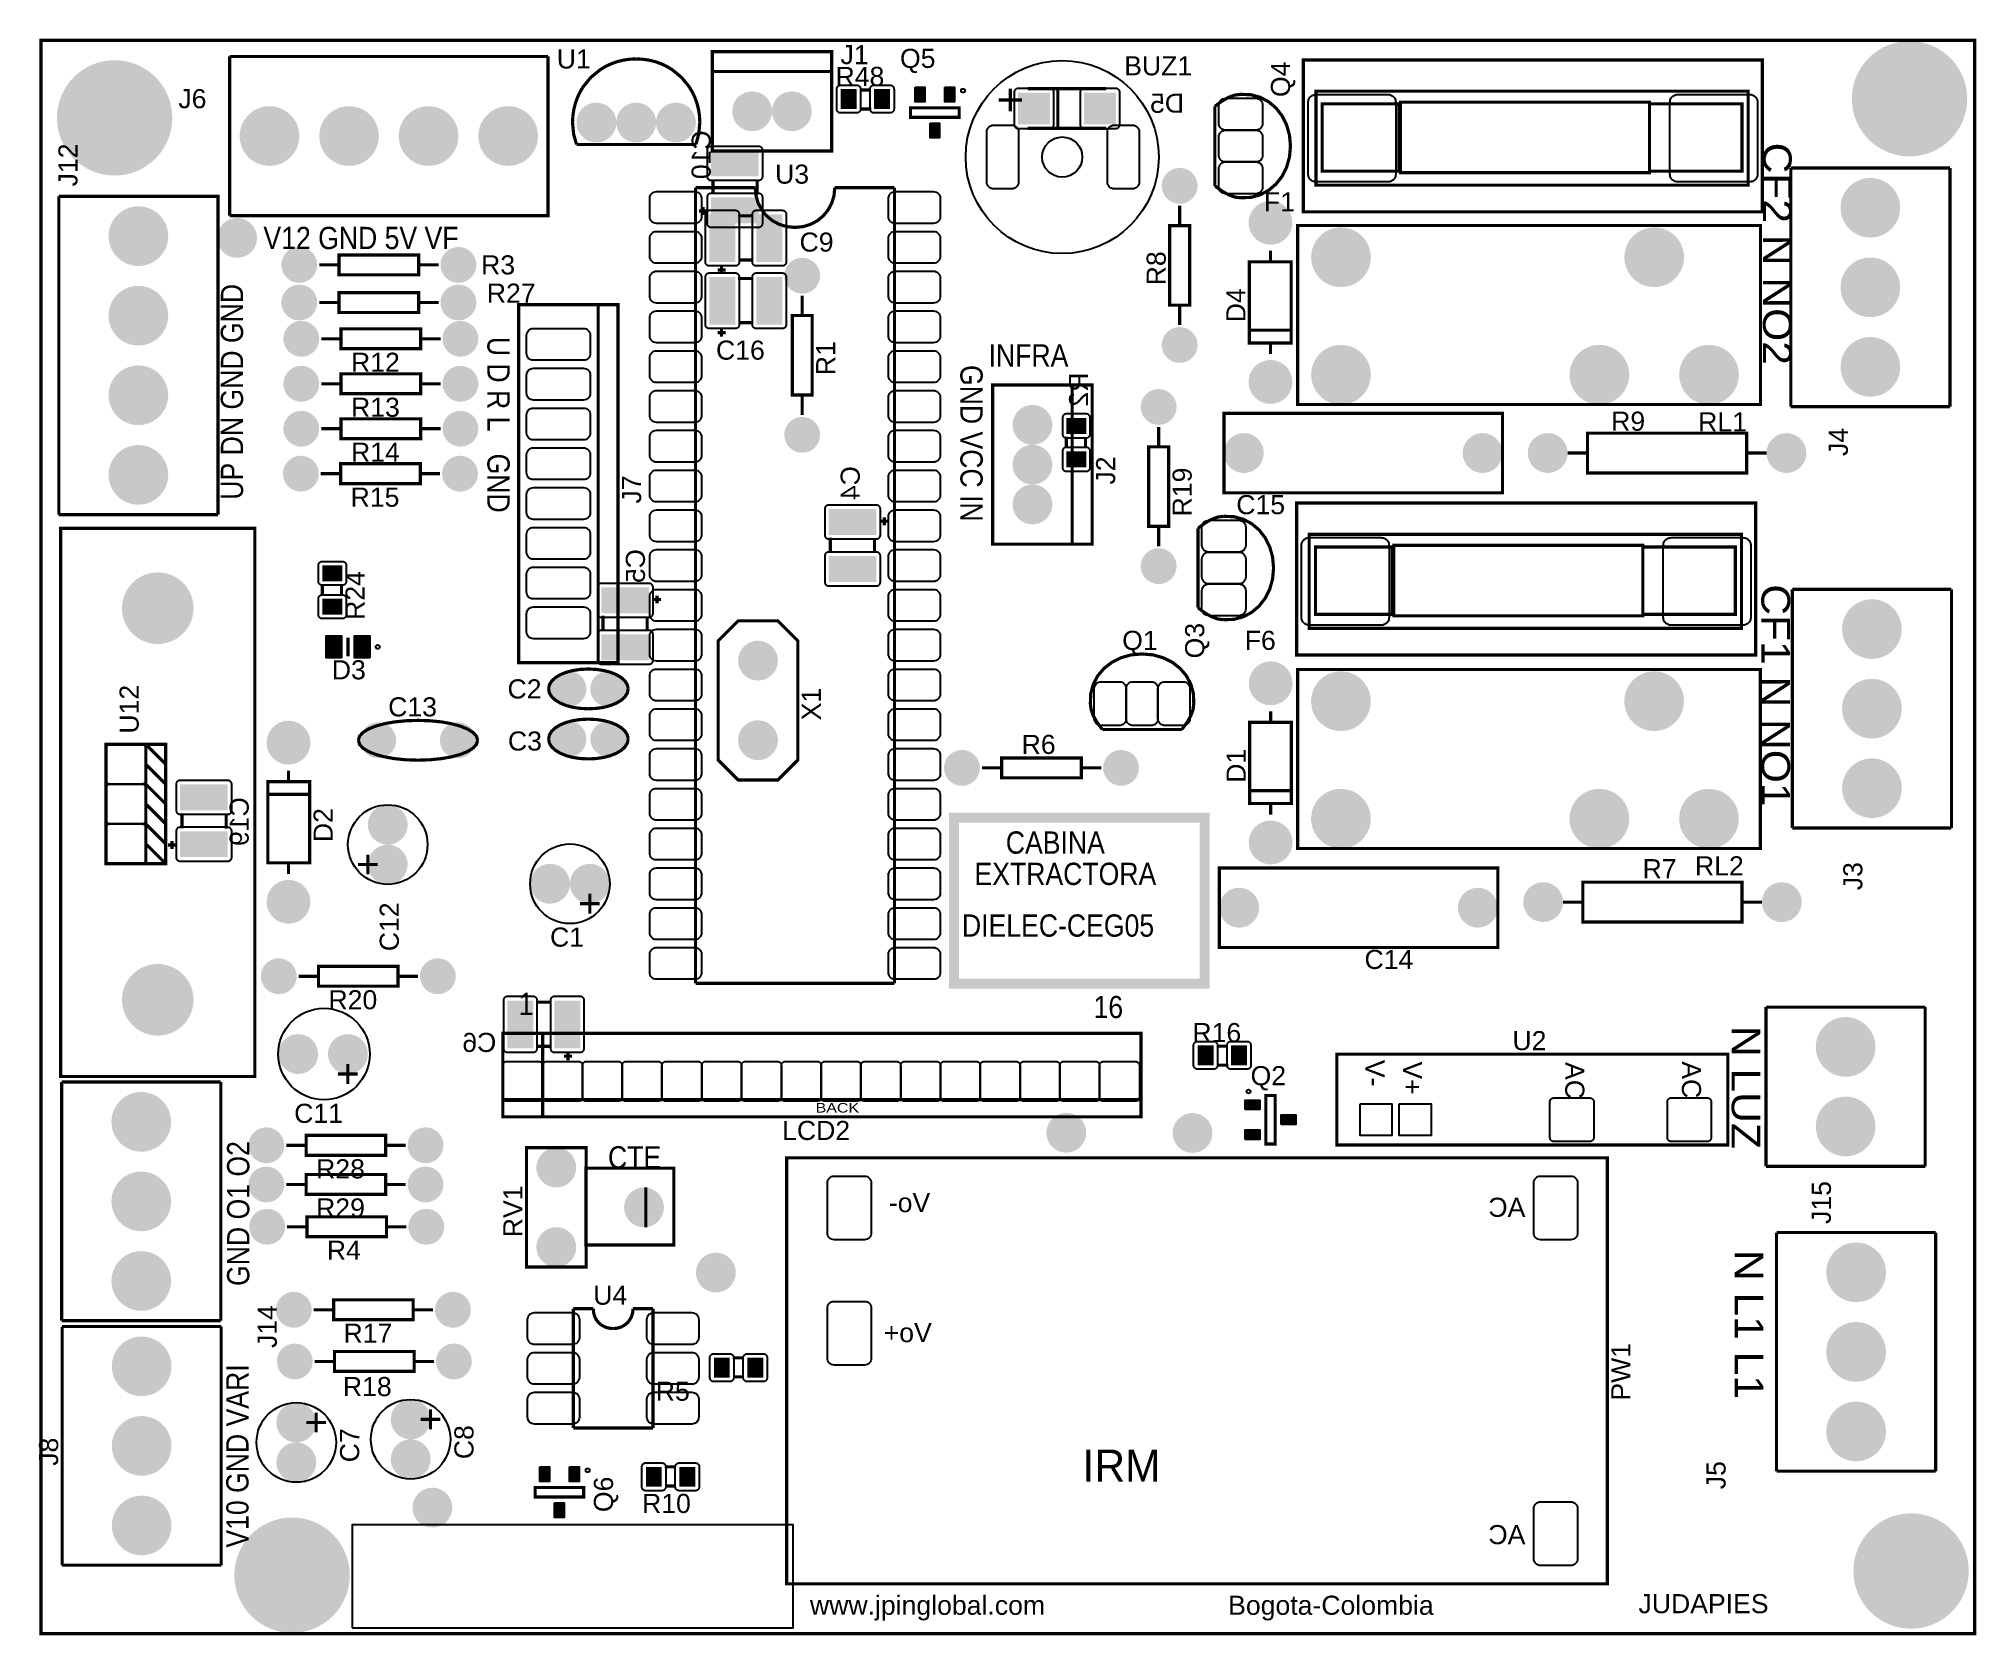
# Model space of a CAD drawing. Header units: inches. Extents: x -2.43 to 2.44, y -2.01 to 2.01.
import ezdxf

# ---------------------------------------------------------------- set-up
doc = ezdxf.new("R2010")
doc.units = ezdxf.units.IN
doc.layers.get('0').update_dxf_attribs({"linetype": 'CONTINUOUS'})

msp = doc.modelspace()

# ---------------------------------------------------------------- texts
for s, height, width, p in [('U1', 0.048, 1.041667, (-1.130346, 1.931783)), ('U1', 0.048, 1.041667, (-1.130346, 1.931783)), ('U1', 0.048, 1.041667, (-1.130346, 1.931783)), ('J1', 0.048, 1.041667, (-0.417118, 1.942614)), ('J1', 0.048, 1.041667, (-0.417118, 1.942614)), ('J1', 0.048, 1.041667, (-0.417118, 1.942614)), ('Q5', 0.048, 1.041667, (-0.267611, 1.93322)), ('Q5', 0.048, 1.041667, (-0.267611, 1.93322)), ('Q5', 0.048, 1.041667, (-0.267611, 1.93322)), ('BUZ1', 0.048, 1.041667, (0.296031, 1.914558)), ('BUZ1', 0.048, 1.041667, (0.296031, 1.914558)), ('BUZ1', 0.048, 1.041667, (0.296031, 1.914558)), ('R48', 0.048, 1.041667, (-0.42963, 1.887906)), ('R48', 0.048, 1.041667, (-0.42963, 1.887906)), ('R48', 0.048, 1.041667, (-0.42963, 1.887906)), ('J6', 0.048, 1.041667, (-2.081551, 1.831961)), ('J6', 0.048, 1.041667, (-2.081551, 1.831961)), ('J6', 0.048, 1.041667, (-2.081551, 1.831961)), ('+', 0.08, 1.125, (-0.025228, 1.813725)), ('+', 0.08, 1.125, (-0.025228, 1.813725)), ('+', 0.08, 1.125, (-0.025228, 1.813725)), ('U3', 0.048, 1.041667, (-0.581543, 1.642284)), ('U3', 0.048, 1.041667, (-0.581543, 1.642284)), ('U3', 0.048, 1.041667, (-0.581543, 1.642284)), ('F1', 0.048, 1.041667, (0.647213, 1.572496)), ('F1', 0.048, 1.041667, (0.647213, 1.572496)), ('F1', 0.048, 1.041667, (0.647213, 1.572496)), ('V12 GND 5V VF', 0.056, 0.892857, (-1.867748, 1.477772)), ('V12 GND 5V VF', 0.056, 0.892857, (-1.867748, 1.477772)), ('V12 GND 5V VF', 0.056, 0.892857, (-1.867748, 1.477772)), ('C9', 0.048, 1.041667, (-0.520055, 1.471512)), ('C9', 0.048, 1.041667, (-0.520055, 1.471512)), ('C9', 0.048, 1.041667, (-0.520055, 1.471512)), ('R3', 0.048, 1.041667, (-1.320543, 1.414126)), ('R3', 0.048, 1.041667, (-1.320543, 1.414126)), ('R3', 0.048, 1.041667, (-1.320543, 1.414126)), ('R27', 0.048, 1.041667, (-1.306173, 1.343111)), ('R27', 0.048, 1.041667, (-1.306173, 1.343111)), ('R27', 0.048, 1.041667, (-1.306173, 1.343111)), ('R12', 0.048, 1.041667, (-1.647543, 1.169284)), ('R12', 0.048, 1.041667, (-1.647543, 1.169284)), ('R12', 0.048, 1.041667, (-1.647543, 1.169284)), ('C16', 0.048, 1.041667, (-0.730094, 1.199858)), ('C16', 0.048, 1.041667, (-0.730094, 1.199858)), ('C16', 0.048, 1.041667, (-0.730094, 1.199858)), ('INFRA', 0.056, 0.892857, (-0.044913, 1.182496)), ('INFRA', 0.056, 0.892857, (-0.044913, 1.182496)), ('INFRA', 0.056, 0.892857, (-0.044913, 1.182496)), ('R13', 0.048, 1.041667, (-1.647543, 1.056284)), ('R13', 0.048, 1.041667, (-1.647543, 1.056284)), ('R13', 0.048, 1.041667, (-1.647543, 1.056284)), ('R9', 0.048, 1.041667, (1.520047, 1.021205)), ('R9', 0.048, 1.041667, (1.520047, 1.021205)), ('R9', 0.048, 1.041667, (1.520047, 1.021205)), ('RL1', 0.048, 1.041667, (1.738768, 1.019433)), ('RL1', 0.048, 1.041667, (1.738768, 1.019433)), ('RL1', 0.048, 1.041667, (1.738768, 1.019433)), ('R14', 0.048, 1.041667, (-1.647543, 0.943284)), ('R14', 0.048, 1.041667, (-1.647543, 0.943284)), ('R14', 0.048, 1.041667, (-1.647543, 0.943284)), ('R15', 0.048, 1.041667, (-1.648543, 0.830284)), ('R15', 0.048, 1.041667, (-1.648543, 0.830284)), ('R15', 0.048, 1.041667, (-1.648543, 0.830284)), ('C15', 0.048, 1.041667, (0.577724, 0.811363)), ('C15', 0.048, 1.041667, (0.577724, 0.811363)), ('C15', 0.048, 1.041667, (0.577724, 0.811363)), ('Q1', 0.048, 1.041667, (0.290913, 0.470221)), ('Q1', 0.048, 1.041667, (0.290913, 0.470221)), ('Q1', 0.048, 1.041667, (0.290913, 0.470221)), ('F6', 0.048, 1.041667, (0.598921, 0.470323)), ('F6', 0.048, 1.041667, (0.598921, 0.470323)), ('F6', 0.048, 1.041667, (0.598921, 0.470323)), ('D3', 0.048, 1.041667, (-1.695799, 0.39622)), ('D3', 0.048, 1.041667, (-1.695799, 0.39622)), ('D3', 0.048, 1.041667, (-1.695799, 0.39622)), ('C2', 0.048, 1.041667, (-1.254173, 0.348284)), ('C2', 0.048, 1.041667, (-1.254173, 0.348284)), ('C2', 0.048, 1.041667, (-1.254173, 0.348284)), ('C13', 0.048, 1.041667, (-1.554126, 0.303134)), ('C13', 0.048, 1.041667, (-1.554126, 0.303134)), ('C13', 0.048, 1.041667, (-1.554126, 0.303134)), ('C3', 0.048, 1.041667, (-1.253173, 0.217284)), ('C3', 0.048, 1.041667, (-1.253173, 0.217284)), ('C3', 0.048, 1.041667, (-1.253173, 0.217284)), ('R6', 0.048, 1.041667, (0.038157, 0.208804)), ('R6', 0.048, 1.041667, (0.038157, 0.208804)), ('R6', 0.048, 1.041667, (0.038157, 0.208804)), ('CABINA', 0.056, 0.892857, (-0.001606, -0.041913)), ('CABINA', 0.056, 0.892857, (-0.001606, -0.041913)), ('CABINA', 0.056, 0.892857, (-0.001606, -0.041913)), ('RL2', 0.048, 1.041667, (1.730728, -0.096511)), ('RL2', 0.048, 1.041667, (1.730728, -0.096511)), ('RL2', 0.048, 1.041667, (1.730728, -0.096511)), ('EXTRACTORA', 0.056, 0.892857, (-0.080346, -0.120654)), ('EXTRACTORA', 0.056, 0.892857, (-0.080346, -0.120654)), ('EXTRACTORA', 0.056, 0.892857, (-0.080346, -0.120654)), ('R7', 0.048, 1.041667, (1.599047, -0.1037)), ('R7', 0.048, 1.041667, (1.599047, -0.1037)), ('R7', 0.048, 1.041667, (1.599047, -0.1037)), ('DIELEC-CEG05', 0.056, 0.892857, (-0.111843, -0.250575)), ('DIELEC-CEG05', 0.056, 0.892857, (-0.111843, -0.250575)), ('DIELEC-CEG05', 0.056, 0.892857, (-0.111843, -0.250575)), ('C1', 0.048, 1.041667, (-1.147276, -0.275535)), ('C1', 0.048, 1.041667, (-1.147276, -0.275535)), ('C1', 0.048, 1.041667, (-1.147276, -0.275535)), ('C14', 0.048, 1.041667, (0.900047, -0.3317)), ('C14', 0.048, 1.041667, (0.900047, -0.3317)), ('C14', 0.048, 1.041667, (0.900047, -0.3317)), ('R20', 0.048, 1.041667, (-1.704244, -0.433102)), ('R20', 0.048, 1.041667, (-1.704244, -0.433102)), ('R20', 0.048, 1.041667, (-1.704244, -0.433102)), ('1', 0.056, 0.892857, (-1.226016, -0.447425)), ('1', 0.056, 0.892857, (-1.226016, -0.447425)), ('1', 0.056, 0.892857, (-1.226016, -0.447425)), ('16', 0.056, 0.892857, (0.218866, -0.455299)), ('16', 0.056, 0.892857, (0.218866, -0.455299)), ('16', 0.056, 0.892857, (0.218866, -0.455299)), ('R16', 0.048, 1.041667, (0.467504, -0.515661)), ('R16', 0.048, 1.041667, (0.467504, -0.515661)), ('R16', 0.048, 1.041667, (0.467504, -0.515661)), ('U2', 0.048, 1.041667, (1.271913, -0.535905)), ('U2', 0.048, 1.041667, (1.271913, -0.535905)), ('U2', 0.048, 1.041667, (1.271913, -0.535905)), ('Q2', 0.048, 1.041667, (0.613732, -0.623937)), ('Q2', 0.048, 1.041667, (0.613732, -0.623937)), ('Q2', 0.048, 1.041667, (0.613732, -0.623937)), ('C11', 0.048, 1.041667, (-1.790457, -0.718574)), ('C11', 0.048, 1.041667, (-1.790457, -0.718574)), ('C11', 0.048, 1.041667, (-1.790457, -0.718574)), ('BACK', 0.024, 1.25, (-0.479638, -0.692669)), ('BACK', 0.024, 1.25, (-0.479638, -0.692669)), ('BACK', 0.024, 1.25, (-0.479638, -0.692669)), ('LCD2', 0.048, 1.041667, (-0.563858, -0.761543)), ('LCD2', 0.048, 1.041667, (-0.563858, -0.761543)), ('LCD2', 0.048, 1.041667, (-0.563858, -0.761543)), ('CTE', 0.056, 0.892857, (-1.001606, -0.833252)), ('CTE', 0.056, 0.892857, (-1.001606, -0.833252)), ('CTE', 0.056, 0.892857, (-1.001606, -0.833252)), ('R28', 0.048, 1.041667, (-1.735268, -0.858015)), ('R28', 0.048, 1.041667, (-1.735268, -0.858015)), ('R28', 0.048, 1.041667, (-1.735268, -0.858015)), ('R29', 0.048, 1.041667, (-1.735268, -0.956441)), ('R29', 0.048, 1.041667, (-1.735268, -0.956441)), ('R29', 0.048, 1.041667, (-1.735268, -0.956441)), ('R4', 0.048, 1.041667, (-1.708299, -1.06274)), ('R4', 0.048, 1.041667, (-1.708299, -1.06274)), ('R4', 0.048, 1.041667, (-1.708299, -1.06274)), ('U4', 0.048, 1.041667, (-1.038614, -1.175645)), ('U4', 0.048, 1.041667, (-1.038614, -1.175645)), ('U4', 0.048, 1.041667, (-1.038614, -1.175645)), ('R17', 0.048, 1.041667, (-1.66637, -1.271401)), ('R17', 0.048, 1.041667, (-1.66637, -1.271401)), ('R17', 0.048, 1.041667, (-1.66637, -1.271401)), ('R18', 0.048, 1.041667, (-1.667945, -1.40537)), ('R18', 0.048, 1.041667, (-1.667945, -1.40537)), ('R18', 0.048, 1.041667, (-1.667945, -1.40537)), ('R5', 0.048, 1.041667, (-0.881528, -1.41707)), ('R5', 0.048, 1.041667, (-0.881528, -1.41707)), ('R5', 0.048, 1.041667, (-0.881528, -1.41707)), ('R10', 0.048, 1.041667, (-0.915953, -1.699165)), ('R10', 0.048, 1.041667, (-0.915953, -1.699165)), ('R10', 0.048, 1.041667, (-0.915953, -1.699165)), ('www.jpinglobal.com', 0.048, 1.041667, (-0.493866, -1.955063)), ('www.jpinglobal.com', 0.048, 1.041667, (-0.493866, -1.955063)), ('www.jpinglobal.com', 0.048, 1.041667, (-0.493866, -1.955063)), ('Bogota-Colombia', 0.048, 1.041667, (0.557315, -1.955063)), ('Bogota-Colombia', 0.048, 1.041667, (0.557315, -1.955063)), ('Bogota-Colombia', 0.048, 1.041667, (0.557315, -1.955063)), ('JUDAPIES', 0.048, 1.041667, (1.588811, -1.951126)), ('JUDAPIES', 0.048, 1.041667, (1.588811, -1.951126)), ('JUDAPIES', 0.048, 1.041667, (1.588811, -1.951126))]:
    msp.add_text(s, height=height, dxfattribs=dict(width=width)).set_placement(p)
for s, height, rotation, width, p in [('Q4', 0.048, 90, 1.041667, (0.71289, 1.860024)), ('Q4', 0.048, 90, 1.041667, (0.71289, 1.860024)), ('Q4', 0.048, 90, 1.041667, (0.71289, 1.860024)), ('J12', 0.048, 90, 1.041667, (-2.335055, 1.635363)), ('J12', 0.048, 90, 1.041667, (-2.335055, 1.635363)), ('J12', 0.048, 90, 1.041667, (-2.335055, 1.635363)), ('CF2 N NO2', 0.072, -90, 1.111111, (1.901646, 1.745496)), ('CF2 N NO2', 0.072, -90, 1.111111, (1.901646, 1.745496)), ('CF2 N NO2', 0.072, -90, 1.111111, (1.901646, 1.745496)), ('R8', 0.048, 90, 1.041667, (0.400402, 1.386796)), ('R8', 0.048, 90, 1.041667, (0.400402, 1.386796)), ('R8', 0.048, 90, 1.041667, (0.400402, 1.386796)), ('UP DN GND GND', 0.056, 90, 0.892857, (-1.918921, 0.847858)), ('UP DN GND GND', 0.056, 90, 0.892857, (-1.918921, 0.847858)), ('UP DN GND GND', 0.056, 90, 0.892857, (-1.918921, 0.847858)), ('D4', 0.048, 90, 1.041667, (0.600748, 1.293882)), ('D4', 0.048, 90, 1.041667, (0.600748, 1.293882)), ('D4', 0.048, 90, 1.041667, (0.600748, 1.293882)), ('U D R L   GND', 0.056, -90, 0.892857, (-1.304764, 1.257307)), ('U D R L   GND', 0.056, -90, 0.892857, (-1.304764, 1.257307)), ('U D R L   GND', 0.056, -90, 0.892857, (-1.304764, 1.257307)), ('R1', 0.048, 90, 1.041667, (-0.430417, 1.16085)), ('R1', 0.048, 90, 1.041667, (-0.430417, 1.16085)), ('R1', 0.048, 90, 1.041667, (-0.430417, 1.16085)), ('GND VCC IN', 0.056, -90, 0.892857, (-0.115787, 1.186441)), ('GND VCC IN', 0.056, -90, 0.892857, (-0.115787, 1.186441)), ('GND VCC IN', 0.056, -90, 0.892857, (-0.115787, 1.186441)), ('J4', 0.048, 90, 1.041667, (2.115165, 0.957662)), ('J4', 0.048, 90, 1.041667, (2.115165, 0.957662)), ('J4', 0.048, 90, 1.041667, (2.115165, 0.957662)), ('J2', 0.048, 90, 1.041667, (0.273323, 0.886008)), ('J2', 0.048, 90, 1.041667, (0.273323, 0.886008)), ('J2', 0.048, 90, 1.041667, (0.273323, 0.886008)), ('J7', 0.048, 90, 1.041667, (-0.918236, 0.838284)), ('J7', 0.048, 90, 1.041667, (-0.918236, 0.838284)), ('J7', 0.048, 90, 1.041667, (-0.918236, 0.838284)), ('R19', 0.048, 90, 1.041667, (0.465598, 0.805859)), ('R19', 0.048, 90, 1.041667, (0.465598, 0.805859)), ('R19', 0.048, 90, 1.041667, (0.465598, 0.805859)), ('R24', 0.048, 90, 1.041667, (-1.61352, 0.545819)), ('R24', 0.048, 90, 1.041667, (-1.61352, 0.545819)), ('R24', 0.048, 90, 1.041667, (-1.61352, 0.545819)), ('CF1 N NO1', 0.072, -90, 1.111111, (1.897709, 0.63526)), ('CF1 N NO1', 0.072, -90, 1.111111, (1.897709, 0.63526)), ('CF1 N NO1', 0.072, -90, 1.111111, (1.897709, 0.63526)), ('Q3', 0.048, 90, 1.041667, (0.497205, 0.448953)), ('Q3', 0.048, 90, 1.041667, (0.497205, 0.448953)), ('Q3', 0.048, 90, 1.041667, (0.497205, 0.448953)), ('U12', 0.048, 90, 1.041667, (-2.181409, 0.259898)), ('U12', 0.048, 90, 1.041667, (-2.181409, 0.259898)), ('U12', 0.048, 90, 1.041667, (-2.181409, 0.259898)), ('X1', 0.048, 90, 1.041667, (-0.466543, 0.293284)), ('X1', 0.048, 90, 1.041667, (-0.466543, 0.293284)), ('X1', 0.048, 90, 1.041667, (-0.466543, 0.293284)), ('D1', 0.048, 90, 1.041667, (0.601205, 0.1363)), ('D1', 0.048, 90, 1.041667, (0.601205, 0.1363)), ('D1', 0.048, 90, 1.041667, (0.601205, 0.1363)), ('D2', 0.048, 90, 1.041667, (-1.693677, -0.012874)), ('D2', 0.048, 90, 1.041667, (-1.693677, -0.012874)), ('D2', 0.048, 90, 1.041667, (-1.693677, -0.012874)), ('J3', 0.048, 90, 1.041667, (2.151476, -0.133767)), ('J3', 0.048, 90, 1.041667, (2.151476, -0.133767)), ('J3', 0.048, 90, 1.041667, (2.151476, -0.133767)), ('C12', 0.048, 90, 1.041667, (-1.527449, -0.287094)), ('C12', 0.048, 90, 1.041667, (-1.527449, -0.287094)), ('C12', 0.048, 90, 1.041667, (-1.527449, -0.287094)), ('N LUZ', 0.072, -90, 1.111111, (1.822906, -0.474976)), ('N LUZ', 0.072, -90, 1.111111, (1.822906, -0.474976)), ('N LUZ', 0.072, -90, 1.111111, (1.822906, -0.474976)), ('V-', 0.048, -90, 1.041667, (0.902496, -0.560236)), ('V-', 0.048, -90, 1.041667, (0.902496, -0.560236)), ('V-', 0.048, -90, 1.041667, (0.902496, -0.560236)), ('V+', 0.048, -90, 1.041667, (0.996984, -0.564173)), ('V+', 0.048, -90, 1.041667, (0.996984, -0.564173)), ('V+', 0.048, -90, 1.041667, (0.996984, -0.564173)), ('AC', 0.048, -90, 1.041667, (1.404685, -0.565669)), ('AC', 0.048, -90, 1.041667, (1.404685, -0.565669)), ('AC', 0.048, -90, 1.041667, (1.404685, -0.565669)), ('AC', 0.048, -90, 1.041667, (1.697961, -0.563795)), ('AC', 0.048, -90, 1.041667, (1.697961, -0.563795)), ('AC', 0.048, -90, 1.041667, (1.697961, -0.563795)), ('GND O1 O2', 0.056, 90, 0.892857, (-1.903173, -1.12852)), ('GND O1 O2', 0.056, 90, 0.892857, (-1.903173, -1.12852)), ('GND O1 O2', 0.056, 90, 0.892857, (-1.903173, -1.12852)), ('J15', 0.048, 90, 1.041667, (2.072457, -0.972645)), ('J15', 0.048, 90, 1.041667, (2.072457, -0.972645)), ('J15', 0.048, 90, 1.041667, (2.072457, -0.972645)), ('RV1', 0.048, 90, 1.041667, (-1.216528, -1.005921)), ('RV1', 0.048, 90, 1.041667, (-1.216528, -1.005921)), ('RV1', 0.048, 90, 1.041667, (-1.216528, -1.005921)), ('N L1 L1', 0.072, -90, 1.111111, (1.83078, -1.037969)), ('N L1 L1', 0.072, -90, 1.111111, (1.83078, -1.037969)), ('N L1 L1', 0.072, -90, 1.111111, (1.83078, -1.037969)), ('J14', 0.048, 90, 1.041667, (-1.834157, -1.284402)), ('J14', 0.048, 90, 1.041667, (-1.834157, -1.284402)), ('J14', 0.048, 90, 1.041667, (-1.834157, -1.284402)), ('PW1', 0.048, 90, 1.041667, (1.568512, -1.416716)), ('PW1', 0.048, 90, 1.041667, (1.568512, -1.416716)), ('PW1', 0.048, 90, 1.041667, (1.568512, -1.416716)), ('V10 GND VARI', 0.056, 90, 0.892857, (-1.905173, -1.786308)), ('V10 GND VARI', 0.056, 90, 0.892857, (-1.905173, -1.786308)), ('V10 GND VARI', 0.056, 90, 0.892857, (-1.905173, -1.786308)), ('C7', 0.048, 90, 1.041667, (-1.627071, -1.571866)), ('C7', 0.048, 90, 1.041667, (-1.627071, -1.571866)), ('C7', 0.048, 90, 1.041667, (-1.627071, -1.571866)), ('C8', 0.048, 90, 1.041667, (-1.339669, -1.563992)), ('C8', 0.048, 90, 1.041667, (-1.339669, -1.563992)), ('C8', 0.048, 90, 1.041667, (-1.339669, -1.563992)), ('J8', 0.048, 90, 1.041667, (-2.383803, -1.580535)), ('J8', 0.048, 90, 1.041667, (-2.383803, -1.580535)), ('J8', 0.048, 90, 1.041667, (-2.383803, -1.580535)), ('J5', 0.048, 90, 1.041667, (1.807693, -1.63948)), ('J5', 0.048, 90, 1.041667, (1.807693, -1.63948)), ('J5', 0.048, 90, 1.041667, (1.807693, -1.63948)), ('Q6', 0.048, 90, 1.041667, (-0.988945, -1.697063)), ('Q6', 0.048, 90, 1.041667, (-0.988945, -1.697063)), ('Q6', 0.048, 90, 1.041667, (-0.988945, -1.697063))]:
    msp.add_text(s, height=height, rotation=rotation, dxfattribs=dict(width=width)).set_placement(p)
at = {"text_generation_flag": 2, "width": 1.041667}
for s, p in [('D5', (0.446354, 1.820418)), ('D5', (0.446354, 1.820418)), ('D5', (0.446354, 1.820418)), ('C6', (-1.28226, -0.540299)), ('C6', (-1.28226, -0.540299)), ('C6', (-1.28226, -0.540299)), ('Vo-', (-0.191559, -0.942968)), ('Vo-', (-0.191559, -0.942968)), ('Vo-', (-0.191559, -0.942968)), ('AC', (1.304504, -0.954779)), ('AC', (1.304504, -0.954779)), ('AC', (1.304504, -0.954779)), ('Vo+', (-0.187622, -1.26974)), ('Vo+', (-0.187622, -1.26974)), ('Vo+', (-0.187622, -1.26974)), ('AC', (1.304504, -1.777614)), ('AC', (1.304504, -1.777614)), ('AC', (1.304504, -1.777614))]:
    msp.add_text(s, height=0.048, dxfattribs=at).set_placement(p)
for s, p in [('C10', (-0.743339, 1.776307)), ('C10', (-0.743339, 1.776307)), ('C10', (-0.743339, 1.776307)), ('R2', (0.205378, 1.167378)), ('R2', (0.205378, 1.167378)), ('R2', (0.205378, 1.167378)), ('C4', (-0.368748, 0.93241)), ('C4', (-0.368748, 0.93241)), ('C4', (-0.368748, 0.93241)), ('C5', (-0.908724, 0.723748)), ('C5', (-0.908724, 0.723748)), ('C5', (-0.908724, 0.723748)), ('C19', (-1.904756, 0.100079)), ('C19', (-1.904756, 0.100079)), ('C19', (-1.904756, 0.100079))]:
    msp.add_text(s, height=0.048, rotation=90, dxfattribs=at).set_placement(p)
msp.add_text('IRM', height=0.08).set_placement((0.191307, -1.620094))
msp.add_text('IRM', height=0.08).set_placement((0.191307, -1.620094))
msp.add_text('IRM', height=0.08).set_placement((0.191307, -1.620094))

# ---------------------------------------------------------------- blocks, each defined once
blk = doc.blocks.new('RPAD')
blk.add_trace([(-0.5, -0.5), (-0.5, 0.5), (0.5, -0.5), (0.5, 0.5)])
blk = doc.blocks.new('EPAD')
at = {"const_width": 0.5}
blk.add_lwpolyline([(-0.25, 0, 1), (0.25, 0, 1)], format="xyb", close=True, dxfattribs=at)

# ---------------------------------------------------------------- linework, layer by layer
for points, const_width in [([(-2.426803, -2.002535), (2.433803, -2.002535), (2.433803, 2.002535), (-2.426803, 2.002535), (-2.426803, -2.002535)], 0.008), ([(-2.426803, -2.002535), (2.433803, -2.002535), (2.433803, 2.002535), (-2.426803, 2.002535), (-2.426803, -2.002535)], 0.008), ([(-2.426803, -2.002535), (2.433803, -2.002535), (2.433803, 2.002535), (-2.426803, 2.002535), (-2.426803, -2.002535)], 0.008), ([(-1.952551, 1.961961), (-1.952551, 1.561961)], 0.008), ([(-1.152551, 1.961961), (-1.152551, 1.561961), (-1.952551, 1.561961)], 0.008), ([(-1.952551, 1.961961), (-1.152551, 1.961961)], 0.008), ([(-1.952551, 1.961961), (-1.952551, 1.561961)], 0.008), ([(-1.152551, 1.961961), (-1.152551, 1.561961), (-1.952551, 1.561961)], 0.008), ([(-1.952551, 1.961961), (-1.152551, 1.961961)], 0.008), ([(-1.952551, 1.961961), (-1.952551, 1.561961)], 0.008), ([(-1.152551, 1.961961), (-1.152551, 1.561961), (-1.952551, 1.561961)], 0.008), ([(-1.952551, 1.961961), (-1.152551, 1.961961)], 0.008), ([(-1.09074, 1.795851), (-1.089932, 1.812479), (-1.087557, 1.828566), (-1.083687, 1.844037), (-1.078396, 1.85882), (-1.071758, 1.872841), (-1.063846, 1.886026), (-1.04449, 1.909601), (-1.020916, 1.928956), (-1.00773, 1.936869), (-0.993709, 1.943507), (-0.978926, 1.948798), (-0.963455, 1.952667), (-0.947369, 1.955043), (-0.93074, 1.955851)], 0.008), ([(-1.09074, 1.795851), (-1.089932, 1.812479), (-1.087557, 1.828566), (-1.083687, 1.844037), (-1.078396, 1.85882), (-1.071758, 1.872841), (-1.063846, 1.886026), (-1.04449, 1.909601), (-1.020916, 1.928956), (-1.00773, 1.936869), (-0.993709, 1.943507), (-0.978926, 1.948798), (-0.963455, 1.952667), (-0.947369, 1.955043), (-0.93074, 1.955851)], 0.008), ([(-1.09074, 1.795851), (-1.089932, 1.812479), (-1.087557, 1.828566), (-1.083687, 1.844037), (-1.078396, 1.85882), (-1.071758, 1.872841), (-1.063846, 1.886026), (-1.04449, 1.909601), (-1.020916, 1.928956), (-1.00773, 1.936869), (-0.993709, 1.943507), (-0.978926, 1.948798), (-0.963455, 1.952667), (-0.947369, 1.955043), (-0.93074, 1.955851)], 0.008), ([(-0.77074, 1.795851), (-0.771548, 1.812479), (-0.773924, 1.828566), (-0.777793, 1.844037), (-0.783084, 1.85882), (-0.789722, 1.872841), (-0.797635, 1.886026), (-0.81699, 1.909601), (-0.840564, 1.928956), (-0.85375, 1.936869), (-0.867771, 1.943507), (-0.882554, 1.948798), (-0.898025, 1.952667), (-0.914112, 1.955043), (-0.93074, 1.955851)], 0.008), ([(-0.77074, 1.795851), (-0.771548, 1.812479), (-0.773924, 1.828566), (-0.777793, 1.844037), (-0.783084, 1.85882), (-0.789722, 1.872841), (-0.797635, 1.886026), (-0.81699, 1.909601), (-0.840564, 1.928956), (-0.85375, 1.936869), (-0.867771, 1.943507), (-0.882554, 1.948798), (-0.898025, 1.952667), (-0.914112, 1.955043), (-0.93074, 1.955851)], 0.008), ([(-0.77074, 1.795851), (-0.771548, 1.812479), (-0.773924, 1.828566), (-0.777793, 1.844037), (-0.783084, 1.85882), (-0.789722, 1.872841), (-0.797635, 1.886026), (-0.81699, 1.909601), (-0.840564, 1.928956), (-0.85375, 1.936869), (-0.867771, 1.943507), (-0.882554, 1.948798), (-0.898025, 1.952667), (-0.914112, 1.955043), (-0.93074, 1.955851)], 0.008), ([(-0.739402, 1.724236), (-0.439402, 1.724236), (-0.439402, 1.974236), (-0.739402, 1.974236), (-0.739402, 1.724236)], 0.008), ([(-0.739402, 1.724236), (-0.439402, 1.724236), (-0.439402, 1.974236), (-0.739402, 1.974236), (-0.739402, 1.724236)], 0.008), ([(-0.739402, 1.724236), (-0.439402, 1.724236), (-0.439402, 1.974236), (-0.739402, 1.974236), (-0.739402, 1.724236)], 0.008), ([(0.746425, 1.571441), (1.899969, 1.571441), (1.899969, 1.953331), (0.746425, 1.953331), (0.746425, 1.571441)], 0.008), ([(0.746425, 1.571441), (1.899969, 1.571441), (1.899969, 1.953331), (0.746425, 1.953331), (0.746425, 1.571441)], 0.008), ([(0.746425, 1.571441), (1.899969, 1.571441), (1.899969, 1.953331), (0.746425, 1.953331), (0.746425, 1.571441)], 0.008), ([(-0.739402, 1.924236), (-0.439402, 1.924236)], 0.008), ([(-0.739402, 1.924236), (-0.439402, 1.924236)], 0.008), ([(-0.739402, 1.924236), (-0.439402, 1.924236)], 0.008), ([(-0.36763, 1.877906), (-0.34063, 1.877906)], 0.008), ([(-0.36763, 1.877906), (-0.34063, 1.877906)], 0.008), ([(-0.36763, 1.877906), (-0.34063, 1.877906)], 0.008), ([(0.25026, 1.881284), (0.05326, 1.881284)], 0.008), ([(0.25026, 1.881284), (0.05326, 1.881284)], 0.008), ([(0.25026, 1.881284), (0.05326, 1.881284)], 0.008), ([(0.12926, 1.881284), (0.12926, 1.781284)], 0.008), ([(0.12926, 1.881284), (0.12926, 1.781284)], 0.008), ([(0.12926, 1.881284), (0.12926, 1.781284)], 0.008), ([(0.588945, 1.866796), (0.573867, 1.86492), (0.55832, 1.859296), (0.541835, 1.84992), (0.523945, 1.836796)], 0.008), ([(0.588945, 1.866796), (0.573867, 1.86492), (0.55832, 1.859296), (0.541835, 1.84992), (0.523945, 1.836796)], 0.008), ([(0.588945, 1.866796), (0.573867, 1.86492), (0.55832, 1.859296), (0.541835, 1.84992), (0.523945, 1.836796)], 0.008), ([(0.588945, 1.866796), (0.614503, 1.86576), (0.638139, 1.859271), (0.659394, 1.847883), (0.677812, 1.832147), (0.692933, 1.812618), (0.704301, 1.789847), (0.711457, 1.764389), (0.713945, 1.736796)], 0.008), ([(0.588945, 1.866796), (0.614503, 1.86576), (0.638139, 1.859271), (0.659394, 1.847883), (0.677812, 1.832147), (0.692933, 1.812618), (0.704301, 1.789847), (0.711457, 1.764389), (0.713945, 1.736796)], 0.008), ([(0.588945, 1.866796), (0.614503, 1.86576), (0.638139, 1.859271), (0.659394, 1.847883), (0.677812, 1.832147), (0.692933, 1.812618), (0.704301, 1.789847), (0.711457, 1.764389), (0.713945, 1.736796)], 0.008), ([(0.777921, 1.63837), (1.864535, 1.63837), (1.864535, 1.874591), (0.777921, 1.874591), (0.777921, 1.63837)], 0.008), ([(0.777921, 1.63837), (1.864535, 1.63837), (1.864535, 1.874591), (0.777921, 1.874591), (0.777921, 1.63837)], 0.008), ([(0.777921, 1.63837), (1.864535, 1.63837), (1.864535, 1.874591), (0.777921, 1.874591), (0.777921, 1.63837)], 0.008), ([(0.99052, 1.669867), (1.616504, 1.669867), (1.616504, 1.847032), (0.99052, 1.847032), (0.99052, 1.669867)], 0.008), ([(0.99052, 1.669867), (1.616504, 1.669867), (1.616504, 1.847032), (0.99052, 1.847032), (0.99052, 1.669867)], 0.008), ([(0.99052, 1.669867), (1.616504, 1.669867), (1.616504, 1.847032), (0.99052, 1.847032), (0.99052, 1.669867)], 0.008), ([(-0.36763, 1.829906), (-0.33963, 1.829906)], 0.008), ([(-0.36763, 1.829906), (-0.33963, 1.829906)], 0.008), ([(-0.36763, 1.829906), (-0.33963, 1.829906)], 0.008), ([(-0.241134, 1.832756), (-0.241134, 1.809134), (-0.119087, 1.809134), (-0.119087, 1.832756), (-0.241134, 1.832756)], 0.007874), ([(-0.241134, 1.832756), (-0.241134, 1.809134), (-0.119087, 1.809134), (-0.119087, 1.832756), (-0.241134, 1.832756)], 0.007874), ([(-0.241134, 1.832756), (-0.241134, 1.809134), (-0.119087, 1.809134), (-0.119087, 1.832756), (-0.241134, 1.832756)], 0.007874), ([(0.523945, 1.836796), (0.523945, 1.636796)], 0.008), ([(0.523945, 1.836796), (0.523945, 1.636796)], 0.008), ([(0.523945, 1.836796), (0.523945, 1.636796)], 0.008), ([(0.793669, 1.673804), (0.986583, 1.673804), (0.986583, 1.843095), (0.793669, 1.843095), (0.793669, 1.673804)], 0.008), ([(0.793669, 1.673804), (0.986583, 1.673804), (0.986583, 1.843095), (0.793669, 1.843095), (0.793669, 1.673804)], 0.008), ([(0.793669, 1.673804), (0.986583, 1.673804), (0.986583, 1.843095), (0.793669, 1.843095), (0.793669, 1.673804)], 0.008), ([(1.616504, 1.673804), (1.848787, 1.673804), (1.848787, 1.843095), (1.616504, 1.843095), (1.616504, 1.673804)], 0.008), ([(1.616504, 1.673804), (1.848787, 1.673804), (1.848787, 1.843095), (1.616504, 1.843095), (1.616504, 1.673804)], 0.008), ([(1.616504, 1.673804), (1.848787, 1.673804), (1.848787, 1.843095), (1.616504, 1.843095), (1.616504, 1.673804)], 0.008), ([(-1.09074, 1.795851), (-1.08799, 1.766851), (-1.08074, 1.740851)], 0.008), ([(-1.09074, 1.795851), (-1.08799, 1.766851), (-1.08074, 1.740851)], 0.008), ([(-1.09074, 1.795851), (-1.08799, 1.766851), (-1.08074, 1.740851)], 0.008), ([(-0.77074, 1.795851), (-0.77349, 1.766851), (-0.78074, 1.740851)], 0.008), ([(-0.77074, 1.795851), (-0.77349, 1.766851), (-0.78074, 1.740851)], 0.008), ([(-0.77074, 1.795851), (-0.77349, 1.766851), (-0.78074, 1.740851)], 0.008), ([(0.05326, 1.781284), (0.25026, 1.781284)], 0.008), ([(0.05326, 1.781284), (0.25026, 1.781284)], 0.008), ([(0.05326, 1.781284), (0.25026, 1.781284)], 0.008), ([(-1.08074, 1.740851), (-0.78074, 1.740851)], 0.008), ([(-1.08074, 1.740851), (-0.78074, 1.740851)], 0.008), ([(-1.08074, 1.740851), (-0.78074, 1.740851)], 0.008), ([(0.588945, 1.606796), (0.614503, 1.607831), (0.638139, 1.61432), (0.659394, 1.625709), (0.677812, 1.641444), (0.692933, 1.660974), (0.704301, 1.683744), (0.711457, 1.709202), (0.713945, 1.736796)], 0.008), ([(0.588945, 1.606796), (0.614503, 1.607831), (0.638139, 1.61432), (0.659394, 1.625709), (0.677812, 1.641444), (0.692933, 1.660974), (0.704301, 1.683744), (0.711457, 1.709202), (0.713945, 1.736796)], 0.008), ([(0.588945, 1.606796), (0.614503, 1.607831), (0.638139, 1.61432), (0.659394, 1.625709), (0.677812, 1.641444), (0.692933, 1.660974), (0.704301, 1.683744), (0.711457, 1.709202), (0.713945, 1.736796)], 0.008), ([(-0.737709, 1.653378), (-0.737709, 1.615378)], 0.008), ([(-0.737709, 1.653378), (-0.737709, 1.615378)], 0.008), ([(-0.737709, 1.653378), (-0.737709, 1.615378)], 0.008), ([(-0.626709, 1.653378), (-0.626709, 1.614378)], 0.008), ([(-0.626709, 1.653378), (-0.626709, 1.614378)], 0.008), ([(-0.626709, 1.653378), (-0.626709, 1.614378)], 0.008), ([(1.971622, 1.681678), (2.371622, 1.681678)], 0.008), ([(1.971622, 1.681678), (1.971622, 1.081678)], 0.008), ([(1.971622, 1.681678), (2.371622, 1.681678)], 0.008), ([(1.971622, 1.681678), (1.971622, 1.081678)], 0.008), ([(1.971622, 1.681678), (2.371622, 1.681678)], 0.008), ([(1.971622, 1.681678), (1.971622, 1.081678)], 0.008), ([(2.371622, 1.081678), (2.371622, 1.681678)], 0.008), ([(2.371622, 1.081678), (2.371622, 1.681678)], 0.008), ([(2.371622, 1.081678), (2.371622, 1.681678)], 0.008), ([(-2.382055, 1.610363), (-1.982055, 1.610363), (-1.982055, 0.810363)], 0.008), ([(-2.382055, 0.810363), (-2.382055, 1.610363)], 0.008), ([(-2.382055, 1.610363), (-1.982055, 1.610363), (-1.982055, 0.810363)], 0.008), ([(-2.382055, 0.810363), (-2.382055, 1.610363)], 0.008), ([(-2.382055, 1.610363), (-1.982055, 1.610363), (-1.982055, 0.810363)], 0.008), ([(-2.382055, 0.810363), (-2.382055, 1.610363)], 0.008), ([(-0.781543, 1.632284), (-0.631543, 1.632284)], 0.008), ([(-0.781543, 1.632284), (-0.781543, -0.367716)], 0.008), ([(-0.781543, 1.632284), (-0.631543, 1.632284)], 0.008), ([(-0.781543, 1.632284), (-0.781543, -0.367716)], 0.008), ([(-0.781543, 1.632284), (-0.631543, 1.632284)], 0.008), ([(-0.781543, 1.632284), (-0.781543, -0.367716)], 0.008), ([(-0.531543, 1.532284), (-0.552206, 1.534284), (-0.571215, 1.540034), (-0.588233, 1.549159), (-0.602918, 1.561284), (-0.614932, 1.576034), (-0.623934, 1.593034), (-0.629584, 1.611909), (-0.631543, 1.632284)], 0.008), ([(-0.531543, 1.532284), (-0.552206, 1.534284), (-0.571215, 1.540034), (-0.588233, 1.549159), (-0.602918, 1.561284), (-0.614932, 1.576034), (-0.623934, 1.593034), (-0.629584, 1.611909), (-0.631543, 1.632284)], 0.008), ([(-0.531543, 1.532284), (-0.552206, 1.534284), (-0.571215, 1.540034), (-0.588233, 1.549159), (-0.602918, 1.561284), (-0.614932, 1.576034), (-0.623934, 1.593034), (-0.629584, 1.611909), (-0.631543, 1.632284)], 0.008), ([(-0.531543, 1.532284), (-0.511169, 1.534284), (-0.492293, 1.540034), (-0.475293, 1.549159), (-0.460543, 1.561284), (-0.448418, 1.576034), (-0.439293, 1.593034), (-0.433543, 1.611909), (-0.431543, 1.632284)], 0.008), ([(-0.531543, 1.532284), (-0.511169, 1.534284), (-0.492293, 1.540034), (-0.475293, 1.549159), (-0.460543, 1.561284), (-0.448418, 1.576034), (-0.439293, 1.593034), (-0.433543, 1.611909), (-0.431543, 1.632284)], 0.008), ([(-0.531543, 1.532284), (-0.511169, 1.534284), (-0.492293, 1.540034), (-0.475293, 1.549159), (-0.460543, 1.561284), (-0.448418, 1.576034), (-0.439293, 1.593034), (-0.433543, 1.611909), (-0.431543, 1.632284)], 0.008), ([(-0.431543, 1.632284), (-0.281543, 1.632284)], 0.008), ([(-0.431543, 1.632284), (-0.281543, 1.632284)], 0.008), ([(-0.431543, 1.632284), (-0.281543, 1.632284)], 0.008), ([(-0.281543, 1.632284), (-0.281543, -0.367716)], 0.008), ([(-0.281543, 1.632284), (-0.281543, -0.367716)], 0.008), ([(-0.281543, 1.632284), (-0.281543, -0.367716)], 0.008), ([(0.588945, 1.606796), (0.573867, 1.608671), (0.55832, 1.614296), (0.541835, 1.623671), (0.523945, 1.636796)], 0.008), ([(0.588945, 1.606796), (0.573867, 1.608671), (0.55832, 1.614296), (0.541835, 1.623671), (0.523945, 1.636796)], 0.008), ([(0.588945, 1.606796), (0.573867, 1.608671), (0.55832, 1.614296), (0.541835, 1.623671), (0.523945, 1.636796)], 0.008), ([(-0.752709, 1.573378), (-0.772709, 1.573378)], 0.008), ([(-0.752709, 1.573378), (-0.772709, 1.573378)], 0.008), ([(-0.752709, 1.573378), (-0.772709, 1.573378)], 0.008), ([(-0.762709, 1.583378), (-0.762709, 1.563378)], 0.008), ([(-0.762709, 1.583378), (-0.762709, 1.563378)], 0.008), ([(-0.762709, 1.583378), (-0.762709, 1.563378)], 0.008), ([(-0.636094, 1.561339), (-0.675094, 1.561339)], 0.008), ([(-0.636094, 1.561339), (-0.675094, 1.561339)], 0.008), ([(-0.636094, 1.561339), (-0.675094, 1.561339)], 0.008), ([(0.435402, 1.536796), (0.435402, 1.586796)], 0.008), ([(0.435402, 1.536796), (0.435402, 1.586796)], 0.008), ([(0.435402, 1.536796), (0.435402, 1.586796)], 0.008), ([(0.410402, 1.336796), (0.460402, 1.336796), (0.460402, 1.536796), (0.410402, 1.536796), (0.410402, 1.336796)], 0.008), ([(0.410402, 1.336796), (0.460402, 1.336796), (0.460402, 1.536796), (0.410402, 1.536796), (0.410402, 1.336796)], 0.008), ([(0.410402, 1.336796), (0.460402, 1.336796), (0.460402, 1.536796), (0.410402, 1.536796), (0.410402, 1.336796)], 0.008), ([(0.732173, 1.086993), (1.895362, 1.086993), (1.895362, 1.536993), (0.732173, 1.536993), (0.732173, 1.086993)], 0.008), ([(0.732173, 1.086993), (1.895362, 1.086993), (1.895362, 1.536993), (0.732173, 1.536993), (0.732173, 1.086993)], 0.008), ([(0.732173, 1.086993), (1.895362, 1.086993), (1.895362, 1.536993), (0.732173, 1.536993), (0.732173, 1.086993)], 0.008), ([(-1.67763, 1.413071), (-1.47763, 1.413071), (-1.47763, 1.463071), (-1.67763, 1.463071), (-1.67763, 1.413071)], 0.008), ([(-1.67763, 1.413071), (-1.47763, 1.413071), (-1.47763, 1.463071), (-1.67763, 1.463071), (-1.67763, 1.413071)], 0.008), ([(-1.67763, 1.413071), (-1.47763, 1.413071), (-1.47763, 1.463071), (-1.67763, 1.463071), (-1.67763, 1.413071)], 0.008), ([(0.663748, 1.445882), (0.663748, 1.473882)], 0.008), ([(0.663748, 1.445882), (0.663748, 1.473882)], 0.008), ([(0.663748, 1.445882), (0.663748, 1.473882)], 0.008), ([(-1.67763, 1.438071), (-1.72763, 1.438071)], 0.008), ([(-1.67763, 1.438071), (-1.72763, 1.438071)], 0.008), ([(-1.67763, 1.438071), (-1.72763, 1.438071)], 0.008), ([(-1.42763, 1.438071), (-1.47763, 1.438071)], 0.008), ([(-1.42763, 1.438071), (-1.47763, 1.438071)], 0.008), ([(-1.42763, 1.438071), (-1.47763, 1.438071)], 0.008), ([(-0.706094, 1.425339), (-0.726094, 1.425339)], 0.008), ([(-0.706094, 1.425339), (-0.726094, 1.425339)], 0.008), ([(-0.706094, 1.425339), (-0.726094, 1.425339)], 0.008), ([(-0.716094, 1.435339), (-0.716094, 1.415339)], 0.008), ([(-0.716094, 1.435339), (-0.716094, 1.415339)], 0.008), ([(-0.716094, 1.435339), (-0.716094, 1.415339)], 0.008), ([(-0.636094, 1.450339), (-0.674094, 1.450339)], 0.008), ([(-0.636094, 1.450339), (-0.674094, 1.450339)], 0.008), ([(-0.636094, 1.450339), (-0.674094, 1.450339)], 0.008), ([(0.610748, 1.241882), (0.715748, 1.241882), (0.715748, 1.445882), (0.610748, 1.445882), (0.610748, 1.241882)], 0.008), ([(0.610748, 1.241882), (0.715748, 1.241882), (0.715748, 1.445882), (0.610748, 1.445882), (0.610748, 1.241882)], 0.008), ([(0.610748, 1.241882), (0.715748, 1.241882), (0.715748, 1.445882), (0.610748, 1.445882), (0.610748, 1.241882)], 0.008), ([(-1.67763, 1.318433), (-1.47763, 1.318433), (-1.47763, 1.368433), (-1.67763, 1.368433), (-1.67763, 1.318433)], 0.008), ([(-1.67763, 1.318433), (-1.47763, 1.318433), (-1.47763, 1.368433), (-1.67763, 1.368433), (-1.67763, 1.318433)], 0.008), ([(-1.67763, 1.318433), (-1.47763, 1.318433), (-1.47763, 1.368433), (-1.67763, 1.368433), (-1.67763, 1.318433)], 0.008), ([(-0.636094, 1.403858), (-0.675094, 1.403858)], 0.008), ([(-0.636094, 1.403858), (-0.675094, 1.403858)], 0.008), ([(-0.636094, 1.403858), (-0.675094, 1.403858)], 0.008), ([(-0.513417, 1.36085), (-0.513417, 1.31085)], 0.008), ([(-0.513417, 1.36085), (-0.513417, 1.31085)], 0.008), ([(-0.513417, 1.36085), (-0.513417, 1.31085)], 0.008), ([(-1.67763, 1.343433), (-1.72763, 1.343433)], 0.008), ([(-1.67763, 1.343433), (-1.72763, 1.343433)], 0.008), ([(-1.67763, 1.343433), (-1.72763, 1.343433)], 0.008), ([(-1.42763, 1.343433), (-1.47763, 1.343433)], 0.008), ([(-1.42763, 1.343433), (-1.47763, 1.343433)], 0.008), ([(-1.42763, 1.343433), (-1.47763, 1.343433)], 0.008), ([(-1.226236, 0.438284), (-0.976236, 0.438284), (-0.976236, 1.338284), (-1.226236, 1.338284), (-1.226236, 0.438284)], 0.008), ([(-1.226236, 0.438284), (-0.976236, 0.438284), (-0.976236, 1.338284), (-1.226236, 1.338284), (-1.226236, 0.438284)], 0.008), ([(-1.226236, 0.438284), (-0.976236, 0.438284), (-0.976236, 1.338284), (-1.226236, 1.338284), (-1.226236, 0.438284)], 0.008), ([(-1.026236, 1.338284), (-1.026236, 0.438284)], 0.008), ([(-1.026236, 1.338284), (-1.026236, 0.438284)], 0.008), ([(-1.026236, 1.338284), (-1.026236, 0.438284)], 0.008), ([(0.435402, 1.286796), (0.435402, 1.336796)], 0.008), ([(0.435402, 1.286796), (0.435402, 1.336796)], 0.008), ([(0.435402, 1.286796), (0.435402, 1.336796)], 0.008), ([(-1.672543, 1.227284), (-1.472543, 1.227284), (-1.472543, 1.277284), (-1.672543, 1.277284), (-1.672543, 1.227284)], 0.008), ([(-1.672543, 1.227284), (-1.472543, 1.227284), (-1.472543, 1.277284), (-1.672543, 1.277284), (-1.672543, 1.227284)], 0.008), ([(-1.672543, 1.227284), (-1.472543, 1.227284), (-1.472543, 1.277284), (-1.672543, 1.277284), (-1.672543, 1.227284)], 0.008), ([(-0.706094, 1.267858), (-0.726094, 1.267858)], 0.008), ([(-0.706094, 1.267858), (-0.726094, 1.267858)], 0.008), ([(-0.706094, 1.267858), (-0.726094, 1.267858)], 0.008), ([(-0.716094, 1.277858), (-0.716094, 1.257858)], 0.008), ([(-0.716094, 1.277858), (-0.716094, 1.257858)], 0.008), ([(-0.716094, 1.277858), (-0.716094, 1.257858)], 0.008), ([(-0.636094, 1.292858), (-0.674094, 1.292858)], 0.008), ([(-0.636094, 1.292858), (-0.674094, 1.292858)], 0.008), ([(-0.636094, 1.292858), (-0.674094, 1.292858)], 0.008), ([(-0.538417, 1.11085), (-0.488417, 1.11085), (-0.488417, 1.31085), (-0.538417, 1.31085), (-0.538417, 1.11085)], 0.008), ([(-0.538417, 1.11085), (-0.488417, 1.11085), (-0.488417, 1.31085), (-0.538417, 1.31085), (-0.538417, 1.11085)], 0.008), ([(-0.538417, 1.11085), (-0.488417, 1.11085), (-0.488417, 1.31085), (-0.538417, 1.31085), (-0.538417, 1.11085)], 0.008), ([(0.611748, 1.273882), (0.714748, 1.273882)], 0.008), ([(0.611748, 1.273882), (0.714748, 1.273882)], 0.008), ([(0.611748, 1.273882), (0.714748, 1.273882)], 0.008), ([(-1.672543, 1.252284), (-1.722543, 1.252284)], 0.008), ([(-1.672543, 1.252284), (-1.722543, 1.252284)], 0.008), ([(-1.672543, 1.252284), (-1.722543, 1.252284)], 0.008), ([(-1.422543, 1.252284), (-1.472543, 1.252284)], 0.008), ([(-1.422543, 1.252284), (-1.472543, 1.252284)], 0.008), ([(-1.422543, 1.252284), (-1.472543, 1.252284)], 0.008), ([(0.663748, 1.213882), (0.663748, 1.241882)], 0.008), ([(0.663748, 1.213882), (0.663748, 1.241882)], 0.008), ([(0.663748, 1.213882), (0.663748, 1.241882)], 0.008), ([(-1.672543, 1.139284), (-1.722543, 1.139284)], 0.008), ([(-1.672543, 1.139284), (-1.722543, 1.139284)], 0.008), ([(-1.672543, 1.139284), (-1.722543, 1.139284)], 0.008), ([(-1.672543, 1.114284), (-1.472543, 1.114284), (-1.472543, 1.164284), (-1.672543, 1.164284), (-1.672543, 1.114284)], 0.008), ([(-1.672543, 1.114284), (-1.472543, 1.114284), (-1.472543, 1.164284), (-1.672543, 1.164284), (-1.672543, 1.114284)], 0.008), ([(-1.672543, 1.114284), (-1.472543, 1.114284), (-1.472543, 1.164284), (-1.672543, 1.164284), (-1.672543, 1.114284)], 0.008), ([(-1.422543, 1.139284), (-1.472543, 1.139284)], 0.008), ([(-1.422543, 1.139284), (-1.472543, 1.139284)], 0.008), ([(-1.422543, 1.139284), (-1.472543, 1.139284)], 0.008), ([(-0.034677, 0.736008), (0.215323, 0.736008), (0.215323, 1.136008), (-0.034677, 1.136008), (-0.034677, 0.736008)], 0.008), ([(-0.034677, 0.736008), (0.215323, 0.736008), (0.215323, 1.136008), (-0.034677, 1.136008), (-0.034677, 0.736008)], 0.008), ([(-0.034677, 0.736008), (0.215323, 0.736008), (0.215323, 1.136008), (-0.034677, 1.136008), (-0.034677, 0.736008)], 0.008), ([(0.165323, 1.136008), (0.165323, 0.736008)], 0.008), ([(0.165323, 1.136008), (0.165323, 0.736008)], 0.008), ([(0.165323, 1.136008), (0.165323, 0.736008)], 0.008), ([(-0.513417, 1.11085), (-0.513417, 1.06085)], 0.008), ([(-0.513417, 1.11085), (-0.513417, 1.06085)], 0.008), ([(-0.513417, 1.11085), (-0.513417, 1.06085)], 0.008), ([(1.971622, 1.081678), (2.371622, 1.081678)], 0.008), ([(1.971622, 1.081678), (2.371622, 1.081678)], 0.008), ([(1.971622, 1.081678), (2.371622, 1.081678)], 0.008), ([(-1.672543, 1.026284), (-1.722543, 1.026284)], 0.008), ([(-1.672543, 1.026284), (-1.722543, 1.026284)], 0.008), ([(-1.672543, 1.026284), (-1.722543, 1.026284)], 0.008), ([(-1.672543, 1.001284), (-1.472543, 1.001284), (-1.472543, 1.051284), (-1.672543, 1.051284), (-1.672543, 1.001284)], 0.008), ([(-1.672543, 1.001284), (-1.472543, 1.001284), (-1.472543, 1.051284), (-1.672543, 1.051284), (-1.672543, 1.001284)], 0.008), ([(-1.672543, 1.001284), (-1.472543, 1.001284), (-1.472543, 1.051284), (-1.672543, 1.051284), (-1.672543, 1.001284)], 0.008), ([(-1.422543, 1.026284), (-1.472543, 1.026284)], 0.008), ([(-1.422543, 1.026284), (-1.472543, 1.026284)], 0.008), ([(-1.422543, 1.026284), (-1.472543, 1.026284)], 0.008), ([(0.382598, 1.030859), (0.382598, 0.980859)], 0.008), ([(0.382598, 1.030859), (0.382598, 0.980859)], 0.008), ([(0.382598, 1.030859), (0.382598, 0.980859)], 0.008), ([(0.546819, 0.865142), (1.246819, 0.865142), (1.246819, 1.065142), (0.546819, 1.065142), (0.546819, 0.865142)], 0.008), ([(0.546819, 0.865142), (1.246819, 0.865142), (1.246819, 1.065142), (0.546819, 1.065142), (0.546819, 0.865142)], 0.008), ([(0.546819, 0.865142), (1.246819, 0.865142), (1.246819, 1.065142), (0.546819, 1.065142), (0.546819, 0.865142)], 0.008), ([(0.150559, 0.978394), (0.150559, 1.006394)], 0.008), ([(0.150559, 0.978394), (0.150559, 1.006394)], 0.008), ([(0.150559, 0.978394), (0.150559, 1.006394)], 0.008), ([(0.198559, 0.978394), (0.198559, 1.005394)], 0.008), ([(0.198559, 0.978394), (0.198559, 1.005394)], 0.008), ([(0.198559, 0.978394), (0.198559, 1.005394)], 0.008), ([(0.357598, 0.780859), (0.407598, 0.780859), (0.407598, 0.980859), (0.357598, 0.980859), (0.357598, 0.780859)], 0.008), ([(0.357598, 0.780859), (0.407598, 0.780859), (0.407598, 0.980859), (0.357598, 0.980859), (0.357598, 0.780859)], 0.008), ([(0.357598, 0.780859), (0.407598, 0.780859), (0.407598, 0.980859), (0.357598, 0.980859), (0.357598, 0.780859)], 0.008), ([(1.460598, 0.915142), (1.860598, 0.915142), (1.860598, 1.015142), (1.460598, 1.015142), (1.460598, 0.915142)], 0.008), ([(1.460598, 0.915142), (1.860598, 0.915142), (1.860598, 1.015142), (1.460598, 1.015142), (1.460598, 0.915142)], 0.008), ([(1.460598, 0.915142), (1.860598, 0.915142), (1.860598, 1.015142), (1.460598, 1.015142), (1.460598, 0.915142)], 0.008), ([(-1.673543, 0.888284), (-1.473543, 0.888284), (-1.473543, 0.938284), (-1.673543, 0.938284), (-1.673543, 0.888284)], 0.008), ([(-1.673543, 0.888284), (-1.473543, 0.888284), (-1.473543, 0.938284), (-1.673543, 0.938284), (-1.673543, 0.888284)], 0.008), ([(-1.673543, 0.888284), (-1.473543, 0.888284), (-1.473543, 0.938284), (-1.673543, 0.938284), (-1.673543, 0.888284)], 0.008), ([(1.410598, 0.965142), (1.460598, 0.965142)], 0.008), ([(1.410598, 0.965142), (1.460598, 0.965142)], 0.008), ([(1.410598, 0.965142), (1.460598, 0.965142)], 0.008), ([(1.860598, 0.965142), (1.910598, 0.965142)], 0.008), ([(1.860598, 0.965142), (1.910598, 0.965142)], 0.008), ([(1.860598, 0.965142), (1.910598, 0.965142)], 0.008), ([(-1.673543, 0.913284), (-1.723543, 0.913284)], 0.008), ([(-1.673543, 0.913284), (-1.723543, 0.913284)], 0.008), ([(-1.673543, 0.913284), (-1.723543, 0.913284)], 0.008), ([(-1.423543, 0.913284), (-1.473543, 0.913284)], 0.008), ([(-1.423543, 0.913284), (-1.473543, 0.913284)], 0.008), ([(-1.423543, 0.913284), (-1.473543, 0.913284)], 0.008), ([(0.72963, 0.457457), (1.883173, 0.457457), (1.883173, 0.839347), (0.72963, 0.839347), (0.72963, 0.457457)], 0.008), ([(0.72963, 0.457457), (1.883173, 0.457457), (1.883173, 0.839347), (0.72963, 0.839347), (0.72963, 0.457457)], 0.008), ([(0.72963, 0.457457), (1.883173, 0.457457), (1.883173, 0.839347), (0.72963, 0.839347), (0.72963, 0.457457)], 0.008), ([(-2.382055, 0.810363), (-1.982055, 0.810363)], 0.008), ([(-2.382055, 0.810363), (-1.982055, 0.810363)], 0.008), ([(-2.382055, 0.810363), (-1.982055, 0.810363)], 0.008), ([(-2.377402, -0.60211), (-1.889213, -0.60211), (-1.889213, 0.775843), (-2.377402, 0.775843), (-2.377402, -0.60211)], 0.008), ([(-2.377402, -0.60211), (-1.889213, -0.60211), (-1.889213, 0.775843), (-2.377402, 0.775843), (-2.377402, -0.60211)], 0.008), ([(-2.377402, -0.60211), (-1.889213, -0.60211), (-1.889213, 0.775843), (-2.377402, 0.775843), (-2.377402, -0.60211)], 0.008), ([(-0.316827, 0.793804), (-0.296827, 0.793804)], 0.008), ([(-0.316827, 0.793804), (-0.296827, 0.793804)], 0.008), ([(-0.316827, 0.793804), (-0.296827, 0.793804)], 0.008), ([(-0.306827, 0.783804), (-0.306827, 0.803804)], 0.008), ([(-0.306827, 0.783804), (-0.306827, 0.803804)], 0.008), ([(-0.306827, 0.783804), (-0.306827, 0.803804)], 0.008), ([(0.382598, 0.780859), (0.382598, 0.730859)], 0.008), ([(0.382598, 0.780859), (0.382598, 0.730859)], 0.008), ([(0.382598, 0.780859), (0.382598, 0.730859)], 0.008), ([(0.546488, 0.806119), (0.53141, 0.804243), (0.515863, 0.798619), (0.499379, 0.789243), (0.481488, 0.776119)], 0.008), ([(0.546488, 0.806119), (0.53141, 0.804243), (0.515863, 0.798619), (0.499379, 0.789243), (0.481488, 0.776119)], 0.008), ([(0.546488, 0.806119), (0.53141, 0.804243), (0.515863, 0.798619), (0.499379, 0.789243), (0.481488, 0.776119)], 0.008), ([(0.481488, 0.776119), (0.481488, 0.576119)], 0.008), ([(0.481488, 0.776119), (0.481488, 0.576119)], 0.008), ([(0.481488, 0.776119), (0.481488, 0.576119)], 0.008), ([(0.546488, 0.806119), (0.572046, 0.805083), (0.595682, 0.798594), (0.616938, 0.787206), (0.635355, 0.77147), (0.650477, 0.751941), (0.661844, 0.72917), (0.669001, 0.703712), (0.671488, 0.676119)], 0.008), ([(0.546488, 0.806119), (0.572046, 0.805083), (0.595682, 0.798594), (0.616938, 0.787206), (0.635355, 0.77147), (0.650477, 0.751941), (0.661844, 0.72917), (0.669001, 0.703712), (0.671488, 0.676119)], 0.008), ([(0.546488, 0.806119), (0.572046, 0.805083), (0.595682, 0.798594), (0.616938, 0.787206), (0.635355, 0.77147), (0.650477, 0.751941), (0.661844, 0.72917), (0.669001, 0.703712), (0.671488, 0.676119)], 0.008), ([(-0.442827, 0.713804), (-0.442827, 0.752804)], 0.008), ([(-0.442827, 0.713804), (-0.442827, 0.752804)], 0.008), ([(-0.442827, 0.713804), (-0.442827, 0.752804)], 0.008), ([(-0.331827, 0.713804), (-0.331827, 0.751804)], 0.008), ([(-0.331827, 0.713804), (-0.331827, 0.751804)], 0.008), ([(-0.331827, 0.713804), (-0.331827, 0.751804)], 0.008), ([(0.761126, 0.524386), (1.84774, 0.524386), (1.84774, 0.760607), (0.761126, 0.760607), (0.761126, 0.524386)], 0.008), ([(0.761126, 0.524386), (1.84774, 0.524386), (1.84774, 0.760607), (0.761126, 0.760607), (0.761126, 0.524386)], 0.008), ([(0.761126, 0.524386), (1.84774, 0.524386), (1.84774, 0.760607), (0.761126, 0.760607), (0.761126, 0.524386)], 0.008), ([(0.776874, 0.559819), (0.969787, 0.559819), (0.969787, 0.729111), (0.776874, 0.729111), (0.776874, 0.559819)], 0.008), ([(0.776874, 0.559819), (0.969787, 0.559819), (0.969787, 0.729111), (0.776874, 0.729111), (0.776874, 0.559819)], 0.008), ([(0.776874, 0.559819), (0.969787, 0.559819), (0.969787, 0.729111), (0.776874, 0.729111), (0.776874, 0.559819)], 0.008), ([(0.973724, 0.555882), (1.599709, 0.555882), (1.599709, 0.733048), (0.973724, 0.733048), (0.973724, 0.555882)], 0.008), ([(0.973724, 0.555882), (1.599709, 0.555882), (1.599709, 0.733048), (0.973724, 0.733048), (0.973724, 0.555882)], 0.008), ([(0.973724, 0.555882), (1.599709, 0.555882), (1.599709, 0.733048), (0.973724, 0.733048), (0.973724, 0.555882)], 0.008), ([(1.599709, 0.559819), (1.831992, 0.559819), (1.831992, 0.729111), (1.599709, 0.729111), (1.599709, 0.559819)], 0.008), ([(1.599709, 0.559819), (1.831992, 0.559819), (1.831992, 0.729111), (1.599709, 0.729111), (1.599709, 0.559819)], 0.008), ([(1.599709, 0.559819), (1.831992, 0.559819), (1.831992, 0.729111), (1.599709, 0.729111), (1.599709, 0.559819)], 0.008), ([(-1.71952, 0.633819), (-1.71952, 0.605819)], 0.008), ([(-1.71952, 0.633819), (-1.71952, 0.605819)], 0.008), ([(-1.71952, 0.633819), (-1.71952, 0.605819)], 0.008), ([(-1.67152, 0.633819), (-1.67152, 0.606819)], 0.008), ([(-1.67152, 0.633819), (-1.67152, 0.606819)], 0.008), ([(-1.67152, 0.633819), (-1.67152, 0.606819)], 0.008), ([(0.546488, 0.546119), (0.572046, 0.547154), (0.595682, 0.553643), (0.616938, 0.565031), (0.635355, 0.580767), (0.650477, 0.600296), (0.661844, 0.623067), (0.669001, 0.648525), (0.671488, 0.676119)], 0.008), ([(0.546488, 0.546119), (0.572046, 0.547154), (0.595682, 0.553643), (0.616938, 0.565031), (0.635355, 0.580767), (0.650477, 0.600296), (0.661844, 0.623067), (0.669001, 0.648525), (0.671488, 0.676119)], 0.008), ([(0.546488, 0.546119), (0.572046, 0.547154), (0.595682, 0.553643), (0.616938, 0.565031), (0.635355, 0.580767), (0.650477, 0.600296), (0.661844, 0.623067), (0.669001, 0.648525), (0.671488, 0.676119)], 0.008), ([(-0.888299, 0.596953), (-0.868299, 0.596953)], 0.008), ([(-0.888299, 0.596953), (-0.868299, 0.596953)], 0.008), ([(-0.888299, 0.596953), (-0.868299, 0.596953)], 0.008), ([(-0.878299, 0.586953), (-0.878299, 0.606953)], 0.008), ([(-0.878299, 0.586953), (-0.878299, 0.606953)], 0.008), ([(-0.878299, 0.586953), (-0.878299, 0.606953)], 0.008), ([(1.975559, 0.622622), (2.375559, 0.622622)], 0.008), ([(1.975559, 0.622622), (1.975559, 0.022622)], 0.008), ([(1.975559, 0.622622), (2.375559, 0.622622)], 0.008), ([(1.975559, 0.622622), (1.975559, 0.022622)], 0.008), ([(1.975559, 0.622622), (2.375559, 0.622622)], 0.008), ([(1.975559, 0.622622), (1.975559, 0.022622)], 0.008), ([(2.375559, 0.022622), (2.375559, 0.622622)], 0.008), ([(2.375559, 0.022622), (2.375559, 0.622622)], 0.008), ([(2.375559, 0.022622), (2.375559, 0.622622)], 0.008), ([(-1.014299, 0.516953), (-1.014299, 0.555953)], 0.008), ([(-1.014299, 0.516953), (-1.014299, 0.555953)], 0.008), ([(-1.014299, 0.516953), (-1.014299, 0.555953)], 0.008), ([(-0.903299, 0.516953), (-0.903299, 0.554953)], 0.008), ([(-0.903299, 0.516953), (-0.903299, 0.554953)], 0.008), ([(-0.903299, 0.516953), (-0.903299, 0.554953)], 0.008), ([(-0.524543, 0.493284), (-0.524543, 0.193284), (-0.574543, 0.143284), (-0.674543, 0.143284), (-0.724543, 0.193284), (-0.724543, 0.493284), (-0.674543, 0.543284), (-0.574543, 0.543284), (-0.524543, 0.493284)], 0.008), ([(-0.524543, 0.493284), (-0.524543, 0.193284), (-0.574543, 0.143284), (-0.674543, 0.143284), (-0.724543, 0.193284), (-0.724543, 0.493284), (-0.674543, 0.543284), (-0.574543, 0.543284), (-0.524543, 0.493284)], 0.008), ([(-0.524543, 0.493284), (-0.524543, 0.193284), (-0.574543, 0.143284), (-0.674543, 0.143284), (-0.724543, 0.193284), (-0.724543, 0.493284), (-0.674543, 0.543284), (-0.574543, 0.543284), (-0.524543, 0.493284)], 0.008), ([(0.546488, 0.546119), (0.53141, 0.547994), (0.515863, 0.553619), (0.499379, 0.562994), (0.481488, 0.576119)], 0.008), ([(0.546488, 0.546119), (0.53141, 0.547994), (0.515863, 0.553619), (0.499379, 0.562994), (0.481488, 0.576119)], 0.008), ([(0.546488, 0.546119), (0.53141, 0.547994), (0.515863, 0.553619), (0.499379, 0.562994), (0.481488, 0.576119)], 0.008), ([(-1.65515, 0.454157), (-1.65515, 0.501402)], 0.007874), ([(-1.65515, 0.454157), (-1.65515, 0.501402)], 0.007874), ([(-1.65515, 0.454157), (-1.65515, 0.501402)], 0.007874), ([(0.210913, 0.335221), (0.211949, 0.360779), (0.218438, 0.384415), (0.229826, 0.40567), (0.245562, 0.424088), (0.265091, 0.439209), (0.287862, 0.450577), (0.31332, 0.457734), (0.340913, 0.460221)], 0.008), ([(0.210913, 0.335221), (0.211949, 0.360779), (0.218438, 0.384415), (0.229826, 0.40567), (0.245562, 0.424088), (0.265091, 0.439209), (0.287862, 0.450577), (0.31332, 0.457734), (0.340913, 0.460221)], 0.008), ([(0.210913, 0.335221), (0.211949, 0.360779), (0.218438, 0.384415), (0.229826, 0.40567), (0.245562, 0.424088), (0.265091, 0.439209), (0.287862, 0.450577), (0.31332, 0.457734), (0.340913, 0.460221)], 0.008), ([(0.470913, 0.335221), (0.469878, 0.360779), (0.463389, 0.384415), (0.452, 0.40567), (0.436265, 0.424088), (0.416735, 0.439209), (0.393965, 0.450577), (0.368507, 0.457734), (0.340913, 0.460221)], 0.008), ([(0.470913, 0.335221), (0.469878, 0.360779), (0.463389, 0.384415), (0.452, 0.40567), (0.436265, 0.424088), (0.416735, 0.439209), (0.393965, 0.450577), (0.368507, 0.457734), (0.340913, 0.460221)], 0.008), ([(0.470913, 0.335221), (0.469878, 0.360779), (0.463389, 0.384415), (0.452, 0.40567), (0.436265, 0.424088), (0.416735, 0.439209), (0.393965, 0.450577), (0.368507, 0.457734), (0.340913, 0.460221)], 0.008), ([(-1.150921, 0.372284), (-1.148921, 0.382471), (-1.143171, 0.391909), (-1.134046, 0.400409), (-1.121921, 0.407784), (-1.107171, 0.413846), (-1.090171, 0.418409), (-1.071296, 0.421284), (-1.050921, 0.422284)], 0.008), ([(-1.150921, 0.372284), (-1.148921, 0.382471), (-1.143171, 0.391909), (-1.134046, 0.400409), (-1.121921, 0.407784), (-1.107171, 0.413846), (-1.090171, 0.418409), (-1.071296, 0.421284), (-1.050921, 0.422284)], 0.008), ([(-1.150921, 0.372284), (-1.148921, 0.382471), (-1.143171, 0.391909), (-1.134046, 0.400409), (-1.121921, 0.407784), (-1.107171, 0.413846), (-1.090171, 0.418409), (-1.071296, 0.421284), (-1.050921, 0.422284)], 0.008), ([(-0.950921, 0.372284), (-0.952921, 0.382471), (-0.958671, 0.391909), (-0.967796, 0.400409), (-0.979921, 0.407784), (-0.994671, 0.413846), (-1.011671, 0.418409), (-1.030546, 0.421284), (-1.050921, 0.422284)], 0.008), ([(-0.950921, 0.372284), (-0.952921, 0.382471), (-0.958671, 0.391909), (-0.967796, 0.400409), (-0.979921, 0.407784), (-0.994671, 0.413846), (-1.011671, 0.418409), (-1.030546, 0.421284), (-1.050921, 0.422284)], 0.008), ([(-0.950921, 0.372284), (-0.952921, 0.382471), (-0.958671, 0.391909), (-0.967796, 0.400409), (-0.979921, 0.407784), (-0.994671, 0.413846), (-1.011671, 0.418409), (-1.030546, 0.421284), (-1.050921, 0.422284)], 0.008), ([(0.732008, -0.028952), (1.895197, -0.028952), (1.895197, 0.421048), (0.732008, 0.421048), (0.732008, -0.028952)], 0.008), ([(0.732008, -0.028952), (1.895197, -0.028952), (1.895197, 0.421048), (0.732008, 0.421048), (0.732008, -0.028952)], 0.008), ([(0.732008, -0.028952), (1.895197, -0.028952), (1.895197, 0.421048), (0.732008, 0.421048), (0.732008, -0.028952)], 0.008), ([(-1.150921, 0.372284), (-1.148921, 0.362096), (-1.143171, 0.352659), (-1.134046, 0.344159), (-1.121921, 0.336784), (-1.107171, 0.330721), (-1.090171, 0.326159), (-1.071296, 0.323284), (-1.050921, 0.322284)], 0.008), ([(-1.150921, 0.372284), (-1.148921, 0.362096), (-1.143171, 0.352659), (-1.134046, 0.344159), (-1.121921, 0.336784), (-1.107171, 0.330721), (-1.090171, 0.326159), (-1.071296, 0.323284), (-1.050921, 0.322284)], 0.008), ([(-1.150921, 0.372284), (-1.148921, 0.362096), (-1.143171, 0.352659), (-1.134046, 0.344159), (-1.121921, 0.336784), (-1.107171, 0.330721), (-1.090171, 0.326159), (-1.071296, 0.323284), (-1.050921, 0.322284)], 0.008), ([(-0.950921, 0.372284), (-0.952921, 0.362096), (-0.958671, 0.352659), (-0.967796, 0.344159), (-0.979921, 0.336784), (-0.994671, 0.330721), (-1.011671, 0.326159), (-1.030546, 0.323284), (-1.050921, 0.322284)], 0.008), ([(-0.950921, 0.372284), (-0.952921, 0.362096), (-0.958671, 0.352659), (-0.967796, 0.344159), (-0.979921, 0.336784), (-0.994671, 0.330721), (-1.011671, 0.326159), (-1.030546, 0.323284), (-1.050921, 0.322284)], 0.008), ([(-0.950921, 0.372284), (-0.952921, 0.362096), (-0.958671, 0.352659), (-0.967796, 0.344159), (-0.979921, 0.336784), (-0.994671, 0.330721), (-1.011671, 0.326159), (-1.030546, 0.323284), (-1.050921, 0.322284)], 0.008), ([(-1.629126, 0.243134), (-1.626167, 0.253322), (-1.617642, 0.262759), (-1.604077, 0.271259), (-1.586001, 0.278634), (-1.56394, 0.284697), (-1.538423, 0.289259), (-1.509976, 0.292134), (-1.479126, 0.293134)], 0.008), ([(-1.629126, 0.243134), (-1.626167, 0.253322), (-1.617642, 0.262759), (-1.604077, 0.271259), (-1.586001, 0.278634), (-1.56394, 0.284697), (-1.538423, 0.289259), (-1.509976, 0.292134), (-1.479126, 0.293134)], 0.008), ([(-1.629126, 0.243134), (-1.626167, 0.253322), (-1.617642, 0.262759), (-1.604077, 0.271259), (-1.586001, 0.278634), (-1.56394, 0.284697), (-1.538423, 0.289259), (-1.509976, 0.292134), (-1.479126, 0.293134)], 0.008), ([(-1.329126, 0.243134), (-1.332126, 0.253322), (-1.340751, 0.262759), (-1.354439, 0.271259), (-1.372626, 0.278634), (-1.394751, 0.284697), (-1.420251, 0.289259), (-1.448563, 0.292134), (-1.479126, 0.293134)], 0.008), ([(-1.329126, 0.243134), (-1.332126, 0.253322), (-1.340751, 0.262759), (-1.354439, 0.271259), (-1.372626, 0.278634), (-1.394751, 0.284697), (-1.420251, 0.289259), (-1.448563, 0.292134), (-1.479126, 0.293134)], 0.008), ([(-1.329126, 0.243134), (-1.332126, 0.253322), (-1.340751, 0.262759), (-1.354439, 0.271259), (-1.372626, 0.278634), (-1.394751, 0.284697), (-1.420251, 0.289259), (-1.448563, 0.292134), (-1.479126, 0.293134)], 0.008), ([(-1.150921, 0.246284), (-1.148921, 0.256471), (-1.143171, 0.265909), (-1.134046, 0.274409), (-1.121921, 0.281784), (-1.107171, 0.287846), (-1.090171, 0.292409), (-1.071296, 0.295284), (-1.050921, 0.296284)], 0.008), ([(-1.150921, 0.246284), (-1.148921, 0.256471), (-1.143171, 0.265909), (-1.134046, 0.274409), (-1.121921, 0.281784), (-1.107171, 0.287846), (-1.090171, 0.292409), (-1.071296, 0.295284), (-1.050921, 0.296284)], 0.008), ([(-1.150921, 0.246284), (-1.148921, 0.256471), (-1.143171, 0.265909), (-1.134046, 0.274409), (-1.121921, 0.281784), (-1.107171, 0.287846), (-1.090171, 0.292409), (-1.071296, 0.295284), (-1.050921, 0.296284)], 0.008), ([(-0.950921, 0.246284), (-0.952921, 0.256471), (-0.958671, 0.265909), (-0.967796, 0.274409), (-0.979921, 0.281784), (-0.994671, 0.287846), (-1.011671, 0.292409), (-1.030546, 0.295284), (-1.050921, 0.296284)], 0.008), ([(-0.950921, 0.246284), (-0.952921, 0.256471), (-0.958671, 0.265909), (-0.967796, 0.274409), (-0.979921, 0.281784), (-0.994671, 0.287846), (-1.011671, 0.292409), (-1.030546, 0.295284), (-1.050921, 0.296284)], 0.008), ([(-0.950921, 0.246284), (-0.952921, 0.256471), (-0.958671, 0.265909), (-0.967796, 0.274409), (-0.979921, 0.281784), (-0.994671, 0.287846), (-1.011671, 0.292409), (-1.030546, 0.295284), (-1.050921, 0.296284)], 0.008), ([(0.210913, 0.335221), (0.212788, 0.320143), (0.218413, 0.304596), (0.227788, 0.288111), (0.240913, 0.270221)], 0.008), ([(0.210913, 0.335221), (0.212788, 0.320143), (0.218413, 0.304596), (0.227788, 0.288111), (0.240913, 0.270221)], 0.008), ([(0.210913, 0.335221), (0.212788, 0.320143), (0.218413, 0.304596), (0.227788, 0.288111), (0.240913, 0.270221)], 0.008), ([(0.470913, 0.335221), (0.469039, 0.320143), (0.463413, 0.304596), (0.454039, 0.288111), (0.440913, 0.270221)], 0.008), ([(0.470913, 0.335221), (0.469039, 0.320143), (0.463413, 0.304596), (0.454039, 0.288111), (0.440913, 0.270221)], 0.008), ([(0.470913, 0.335221), (0.469039, 0.320143), (0.463413, 0.304596), (0.454039, 0.288111), (0.440913, 0.270221)], 0.008), ([(0.611205, 0.0843), (0.716205, 0.0843), (0.716205, 0.2883), (0.611205, 0.2883), (0.611205, 0.0843)], 0.008), ([(0.611205, 0.0843), (0.716205, 0.0843), (0.716205, 0.2883), (0.611205, 0.2883), (0.611205, 0.0843)], 0.008), ([(0.611205, 0.0843), (0.716205, 0.0843), (0.716205, 0.2883), (0.611205, 0.2883), (0.611205, 0.0843)], 0.008), ([(0.664205, 0.2883), (0.664205, 0.3163)], 0.008), ([(0.664205, 0.2883), (0.664205, 0.3163)], 0.008), ([(0.664205, 0.2883), (0.664205, 0.3163)], 0.008), ([(-1.629126, 0.243134), (-1.626167, 0.232947), (-1.617642, 0.223509), (-1.604077, 0.215009), (-1.586001, 0.207634), (-1.56394, 0.201572), (-1.538423, 0.197009), (-1.509976, 0.194134), (-1.479126, 0.193134)], 0.008), ([(-1.629126, 0.243134), (-1.626167, 0.232947), (-1.617642, 0.223509), (-1.604077, 0.215009), (-1.586001, 0.207634), (-1.56394, 0.201572), (-1.538423, 0.197009), (-1.509976, 0.194134), (-1.479126, 0.193134)], 0.008), ([(-1.629126, 0.243134), (-1.626167, 0.232947), (-1.617642, 0.223509), (-1.604077, 0.215009), (-1.586001, 0.207634), (-1.56394, 0.201572), (-1.538423, 0.197009), (-1.509976, 0.194134), (-1.479126, 0.193134)], 0.008), ([(-1.329126, 0.243134), (-1.332126, 0.232947), (-1.340751, 0.223509), (-1.354439, 0.215009), (-1.372626, 0.207634), (-1.394751, 0.201572), (-1.420251, 0.197009), (-1.448563, 0.194134), (-1.479126, 0.193134)], 0.008), ([(-1.329126, 0.243134), (-1.332126, 0.232947), (-1.340751, 0.223509), (-1.354439, 0.215009), (-1.372626, 0.207634), (-1.394751, 0.201572), (-1.420251, 0.197009), (-1.448563, 0.194134), (-1.479126, 0.193134)], 0.008), ([(-1.329126, 0.243134), (-1.332126, 0.232947), (-1.340751, 0.223509), (-1.354439, 0.215009), (-1.372626, 0.207634), (-1.394751, 0.201572), (-1.420251, 0.197009), (-1.448563, 0.194134), (-1.479126, 0.193134)], 0.008), ([(-1.150921, 0.246284), (-1.148921, 0.236096), (-1.143171, 0.226659), (-1.134046, 0.218159), (-1.121921, 0.210784), (-1.107171, 0.204721), (-1.090171, 0.200159), (-1.071296, 0.197284), (-1.050921, 0.196284)], 0.008), ([(-1.150921, 0.246284), (-1.148921, 0.236096), (-1.143171, 0.226659), (-1.134046, 0.218159), (-1.121921, 0.210784), (-1.107171, 0.204721), (-1.090171, 0.200159), (-1.071296, 0.197284), (-1.050921, 0.196284)], 0.008), ([(-1.150921, 0.246284), (-1.148921, 0.236096), (-1.143171, 0.226659), (-1.134046, 0.218159), (-1.121921, 0.210784), (-1.107171, 0.204721), (-1.090171, 0.200159), (-1.071296, 0.197284), (-1.050921, 0.196284)], 0.008), ([(-0.950921, 0.246284), (-0.952921, 0.236096), (-0.958671, 0.226659), (-0.967796, 0.218159), (-0.979921, 0.210784), (-0.994671, 0.204721), (-1.011671, 0.200159), (-1.030546, 0.197284), (-1.050921, 0.196284)], 0.008), ([(-0.950921, 0.246284), (-0.952921, 0.236096), (-0.958671, 0.226659), (-0.967796, 0.218159), (-0.979921, 0.210784), (-0.994671, 0.204721), (-1.011671, 0.200159), (-1.030546, 0.197284), (-1.050921, 0.196284)], 0.008), ([(-0.950921, 0.246284), (-0.952921, 0.236096), (-0.958671, 0.226659), (-0.967796, 0.218159), (-0.979921, 0.210784), (-0.994671, 0.204721), (-1.011671, 0.200159), (-1.030546, 0.197284), (-1.050921, 0.196284)], 0.008), ([(0.240913, 0.270221), (0.440913, 0.270221)], 0.008), ([(0.240913, 0.270221), (0.440913, 0.270221)], 0.008), ([(0.240913, 0.270221), (0.440913, 0.270221)], 0.008), ([(-2.263425, -0.06707), (-2.163425, -0.06707), (-2.163425, 0.23293), (-2.263425, 0.23293), (-2.263425, -0.06707)], 0.008), ([(-2.263425, -0.06707), (-2.163425, -0.06707), (-2.163425, 0.23293), (-2.263425, 0.23293), (-2.263425, -0.06707)], 0.008), ([(-2.263425, -0.06707), (-2.163425, -0.06707), (-2.163425, 0.23293), (-2.263425, 0.23293), (-2.263425, -0.06707)], 0.008), ([(-2.163425, 0.23293), (-2.113425, 0.23293), (-2.113425, -0.06707), (-2.163425, -0.06707)], 0.008), ([(-2.163425, 0.23293), (-2.113425, 0.18293)], 0.008), ([(-2.163425, 0.23293), (-2.113425, 0.23293), (-2.113425, -0.06707), (-2.163425, -0.06707)], 0.008), ([(-2.163425, 0.23293), (-2.113425, 0.18293)], 0.008), ([(-2.163425, 0.23293), (-2.113425, 0.23293), (-2.113425, -0.06707), (-2.163425, -0.06707)], 0.008), ([(-2.163425, 0.23293), (-2.113425, 0.18293)], 0.008), ([(-0.011843, 0.148804), (0.188157, 0.148804), (0.188157, 0.198804), (-0.011843, 0.198804), (-0.011843, 0.148804)], 0.008), ([(-0.011843, 0.148804), (0.188157, 0.148804), (0.188157, 0.198804), (-0.011843, 0.198804), (-0.011843, 0.148804)], 0.008), ([(-0.011843, 0.148804), (0.188157, 0.148804), (0.188157, 0.198804), (-0.011843, 0.198804), (-0.011843, 0.148804)], 0.008), ([(-2.163425, 0.18293), (-2.113425, 0.13293)], 0.008), ([(-2.163425, 0.18293), (-2.113425, 0.13293)], 0.008), ([(-2.163425, 0.18293), (-2.113425, 0.13293)], 0.008), ([(-1.804677, 0.167126), (-1.804677, 0.139126)], 0.008), ([(-1.804677, 0.167126), (-1.804677, 0.139126)], 0.008), ([(-1.804677, 0.167126), (-1.804677, 0.139126)], 0.008), ([(-0.061843, 0.173804), (-0.011843, 0.173804)], 0.008), ([(-0.061843, 0.173804), (-0.011843, 0.173804)], 0.008), ([(-0.061843, 0.173804), (-0.011843, 0.173804)], 0.008), ([(0.188157, 0.173804), (0.238157, 0.173804)], 0.008), ([(0.188157, 0.173804), (0.238157, 0.173804)], 0.008), ([(0.188157, 0.173804), (0.238157, 0.173804)], 0.008), ([(-2.163425, 0.13293), (-2.113425, 0.08293)], 0.008), ([(-2.163425, 0.13293), (-2.113425, 0.08293)], 0.008), ([(-2.163425, 0.13293), (-2.113425, 0.08293)], 0.008), ([(-1.856677, -0.064874), (-1.751677, -0.064874), (-1.751677, 0.139126), (-1.856677, 0.139126), (-1.856677, -0.064874)], 0.008), ([(-1.856677, -0.064874), (-1.751677, -0.064874), (-1.751677, 0.139126), (-1.856677, 0.139126), (-1.856677, -0.064874)], 0.008), ([(-1.856677, -0.064874), (-1.751677, -0.064874), (-1.751677, 0.139126), (-1.856677, 0.139126), (-1.856677, -0.064874)], 0.008), ([(-1.752677, 0.107126), (-1.855677, 0.107126)], 0.008), ([(-1.752677, 0.107126), (-1.855677, 0.107126)], 0.008), ([(-1.752677, 0.107126), (-1.855677, 0.107126)], 0.008), ([(0.612205, 0.1163), (0.715205, 0.1163)], 0.008), ([(0.612205, 0.1163), (0.715205, 0.1163)], 0.008), ([(0.612205, 0.1163), (0.715205, 0.1163)], 0.008), ([(-2.163425, 0.08293), (-2.113425, 0.03293)], 0.008), ([(-2.163425, 0.08293), (-2.113425, 0.03293)], 0.008), ([(-2.163425, 0.08293), (-2.113425, 0.03293)], 0.008), ([(-2.072354, 0.059827), (-2.072354, 0.021827)], 0.008), ([(-2.072354, 0.059827), (-2.072354, 0.021827)], 0.008), ([(-2.072354, 0.059827), (-2.072354, 0.021827)], 0.008), ([(-1.961354, 0.059827), (-1.961354, 0.020827)], 0.008), ([(-1.961354, 0.059827), (-1.961354, 0.020827)], 0.008), ([(-1.961354, 0.059827), (-1.961354, 0.020827)], 0.008), ([(-0.131528, -0.368677), (0.498394, -0.368677), (0.498394, 0.048646), (-0.131528, 0.048646), (-0.131528, -0.368677)], 0.025), ([(-0.131528, -0.368677), (0.498394, -0.368677), (0.498394, 0.048646), (-0.131528, 0.048646), (-0.131528, -0.368677)], 0.025), ([(-0.131528, -0.368677), (0.498394, -0.368677), (0.498394, 0.048646), (-0.131528, 0.048646), (-0.131528, -0.368677)], 0.025), ([(0.664205, 0.0563), (0.664205, 0.0843)], 0.008), ([(0.664205, 0.0563), (0.664205, 0.0843)], 0.008), ([(0.664205, 0.0563), (0.664205, 0.0843)], 0.008), ([(-2.163425, 0.03293), (-2.113425, -0.01707)], 0.008), ([(-2.163425, 0.03293), (-2.113425, -0.01707)], 0.008), ([(-2.163425, 0.03293), (-2.113425, -0.01707)], 0.008), ([(1.975559, 0.022622), (2.375559, 0.022622)], 0.008), ([(1.975559, 0.022622), (2.375559, 0.022622)], 0.008), ([(1.975559, 0.022622), (2.375559, 0.022622)], 0.008), ([(-2.163425, -0.01707), (-2.113425, -0.06707)], 0.008), ([(-2.163425, -0.01707), (-2.113425, -0.06707)], 0.008), ([(-2.163425, -0.01707), (-2.113425, -0.06707)], 0.008), ([(-2.087354, -0.020173), (-2.107354, -0.020173)], 0.008), ([(-2.087354, -0.020173), (-2.107354, -0.020173)], 0.008), ([(-2.087354, -0.020173), (-2.107354, -0.020173)], 0.008), ([(-2.097354, -0.010173), (-2.097354, -0.030173)], 0.008), ([(-2.097354, -0.010173), (-2.097354, -0.030173)], 0.008), ([(-2.097354, -0.010173), (-2.097354, -0.030173)], 0.008), ([(-1.605244, -0.094181), (-1.605244, -0.044181)], 0.008), ([(-1.605244, -0.094181), (-1.605244, -0.044181)], 0.008), ([(-1.605244, -0.094181), (-1.605244, -0.044181)], 0.008), ([(-1.804677, -0.064874), (-1.804677, -0.092874)], 0.008), ([(-1.804677, -0.064874), (-1.804677, -0.092874)], 0.008), ([(-1.804677, -0.064874), (-1.804677, -0.092874)], 0.008), ([(-1.630244, -0.069181), (-1.580244, -0.069181)], 0.008), ([(-1.630244, -0.069181), (-1.580244, -0.069181)], 0.008), ([(-1.630244, -0.069181), (-1.580244, -0.069181)], 0.008), ([(0.535047, -0.2777), (1.235047, -0.2777), (1.235047, -0.0777), (0.535047, -0.0777), (0.535047, -0.2777)], 0.008), ([(0.535047, -0.2777), (1.235047, -0.2777), (1.235047, -0.0777), (0.535047, -0.0777), (0.535047, -0.2777)], 0.008), ([(0.535047, -0.2777), (1.235047, -0.2777), (1.235047, -0.0777), (0.535047, -0.0777), (0.535047, -0.2777)], 0.008), ([(-1.047276, -0.192535), (-1.047276, -0.142535)], 0.008), ([(-1.047276, -0.192535), (-1.047276, -0.142535)], 0.008), ([(-1.047276, -0.192535), (-1.047276, -0.142535)], 0.008), ([(1.449047, -0.2137), (1.849047, -0.2137), (1.849047, -0.1137), (1.449047, -0.1137), (1.449047, -0.2137)], 0.008), ([(1.449047, -0.2137), (1.849047, -0.2137), (1.849047, -0.1137), (1.449047, -0.1137), (1.449047, -0.2137)], 0.008), ([(1.449047, -0.2137), (1.849047, -0.2137), (1.849047, -0.1137), (1.449047, -0.1137), (1.449047, -0.2137)], 0.008), ([(-1.022276, -0.167535), (-1.072276, -0.167535)], 0.008), ([(-1.022276, -0.167535), (-1.072276, -0.167535)], 0.008), ([(-1.022276, -0.167535), (-1.072276, -0.167535)], 0.008), ([(1.399047, -0.1637), (1.449047, -0.1637)], 0.008), ([(1.399047, -0.1637), (1.449047, -0.1637)], 0.008), ([(1.399047, -0.1637), (1.449047, -0.1637)], 0.008), ([(1.849047, -0.1637), (1.899047, -0.1637)], 0.008), ([(1.849047, -0.1637), (1.899047, -0.1637)], 0.008), ([(1.849047, -0.1637), (1.899047, -0.1637)], 0.008), ([(-1.729244, -0.375102), (-1.529244, -0.375102), (-1.529244, -0.325102), (-1.729244, -0.325102), (-1.729244, -0.375102)], 0.008), ([(-1.729244, -0.375102), (-1.529244, -0.375102), (-1.529244, -0.325102), (-1.729244, -0.325102), (-1.729244, -0.375102)], 0.008), ([(-1.729244, -0.375102), (-1.529244, -0.375102), (-1.529244, -0.325102), (-1.729244, -0.325102), (-1.729244, -0.375102)], 0.008), ([(-1.729244, -0.350102), (-1.779244, -0.350102)], 0.008), ([(-1.729244, -0.350102), (-1.779244, -0.350102)], 0.008), ([(-1.729244, -0.350102), (-1.779244, -0.350102)], 0.008), ([(-1.479244, -0.350102), (-1.529244, -0.350102)], 0.008), ([(-1.479244, -0.350102), (-1.529244, -0.350102)], 0.008), ([(-1.479244, -0.350102), (-1.529244, -0.350102)], 0.008), ([(-0.281543, -0.367716), (-0.781543, -0.367716)], 0.008), ([(-0.281543, -0.367716), (-0.781543, -0.367716)], 0.008), ([(-0.281543, -0.367716), (-0.781543, -0.367716)], 0.008), ([(-1.181969, -0.415039), (-1.142969, -0.415039)], 0.008), ([(-1.181969, -0.415039), (-1.142969, -0.415039)], 0.008), ([(-1.181969, -0.415039), (-1.142969, -0.415039)], 0.008), ([(1.909457, -0.427645), (2.309457, -0.427645)], 0.008), ([(1.909457, -0.827645), (1.909457, -0.427645)], 0.008), ([(1.909457, -0.427645), (2.309457, -0.427645)], 0.008), ([(1.909457, -0.827645), (1.909457, -0.427645)], 0.008), ([(1.909457, -0.427645), (2.309457, -0.427645)], 0.008), ([(1.909457, -0.827645), (1.909457, -0.427645)], 0.008), ([(2.309457, -0.827645), (2.309457, -0.427645)], 0.008), ([(2.309457, -0.827645), (2.309457, -0.427645)], 0.008), ([(2.309457, -0.827645), (2.309457, -0.427645)], 0.008), ([(-1.265858, -0.703543), (0.338142, -0.703543), (0.338142, -0.493307), (-1.265858, -0.493307), (-1.265858, -0.703543)], 0.008), ([(-1.265858, -0.703543), (0.338142, -0.703543), (0.338142, -0.493307), (-1.265858, -0.493307), (-1.265858, -0.703543)], 0.008), ([(-1.265858, -0.703543), (0.338142, -0.703543), (0.338142, -0.493307), (-1.265858, -0.493307), (-1.265858, -0.703543)], 0.008), ([(-1.181969, -0.526039), (-1.143969, -0.526039)], 0.008), ([(-1.181969, -0.526039), (-1.143969, -0.526039)], 0.008), ([(-1.181969, -0.526039), (-1.143969, -0.526039)], 0.008), ([(-1.165858, -0.497244), (-1.165858, -0.699606)], 0.008), ([(-1.165858, -0.497244), (-1.165858, -0.699606)], 0.008), ([(-1.165858, -0.497244), (-1.165858, -0.699606)], 0.008), ([(0.529504, -0.525661), (0.556504, -0.525661)], 0.008), ([(0.529504, -0.525661), (0.556504, -0.525661)], 0.008), ([(0.529504, -0.525661), (0.556504, -0.525661)], 0.008), ([(-1.655457, -0.620574), (-1.655457, -0.570574)], 0.008), ([(-1.655457, -0.620574), (-1.655457, -0.570574)], 0.008), ([(-1.655457, -0.620574), (-1.655457, -0.570574)], 0.008), ([(-1.111969, -0.551039), (-1.091969, -0.551039)], 0.008), ([(-1.111969, -0.551039), (-1.091969, -0.551039)], 0.008), ([(-1.111969, -0.551039), (-1.091969, -0.551039)], 0.008), ([(-1.101969, -0.541039), (-1.101969, -0.561039)], 0.008), ([(-1.101969, -0.541039), (-1.101969, -0.561039)], 0.008), ([(-1.101969, -0.541039), (-1.101969, -0.561039)], 0.008), ([(0.529504, -0.573661), (0.557504, -0.573661)], 0.008), ([(0.529504, -0.573661), (0.557504, -0.573661)], 0.008), ([(0.529504, -0.573661), (0.557504, -0.573661)], 0.008), ([(0.83063, -0.774252), (1.813197, -0.774252), (1.813197, -0.545905), (0.83063, -0.545905), (0.83063, -0.774252)], 0.008), ([(0.83063, -0.774252), (1.813197, -0.774252), (1.813197, -0.545905), (0.83063, -0.545905), (0.83063, -0.774252)], 0.008), ([(0.83063, -0.774252), (1.813197, -0.774252), (1.813197, -0.545905), (0.83063, -0.545905), (0.83063, -0.774252)], 0.008), ([(-1.974835, -0.61596), (-2.374835, -0.61596)], 0.008), ([(-2.374835, -0.61596), (-2.374835, -1.21596)], 0.008), ([(-1.974835, -0.61596), (-2.374835, -0.61596)], 0.008), ([(-2.374835, -0.61596), (-2.374835, -1.21596)], 0.008), ([(-1.974835, -0.61596), (-2.374835, -0.61596)], 0.008), ([(-2.374835, -0.61596), (-2.374835, -1.21596)], 0.008), ([(-1.974835, -1.21596), (-1.974835, -0.61596)], 0.008), ([(-1.974835, -1.21596), (-1.974835, -0.61596)], 0.008), ([(-1.974835, -1.21596), (-1.974835, -0.61596)], 0.008), ([(-1.630457, -0.595574), (-1.680457, -0.595574)], 0.008), ([(-1.630457, -0.595574), (-1.680457, -0.595574)], 0.008), ([(-1.630457, -0.595574), (-1.680457, -0.595574)], 0.008), ([(-1.263102, -0.660236), (0.335323, -0.660236)], 0.008), ([(-1.263102, -0.660236), (0.335323, -0.660236)], 0.008), ([(-1.263102, -0.660236), (0.335323, -0.660236)], 0.008), ([(0.651921, -0.771669), (0.675543, -0.771669), (0.675543, -0.649622), (0.651921, -0.649622), (0.651921, -0.771669)], 0.007874), ([(0.651921, -0.771669), (0.675543, -0.771669), (0.675543, -0.649622), (0.651921, -0.649622), (0.651921, -0.771669)], 0.007874), ([(0.651921, -0.771669), (0.675543, -0.771669), (0.675543, -0.649622), (0.651921, -0.649622), (0.651921, -0.771669)], 0.007874), ([(-1.760268, -0.775015), (-1.810268, -0.775015)], 0.008), ([(-1.760268, -0.775015), (-1.810268, -0.775015)], 0.008), ([(-1.760268, -0.775015), (-1.810268, -0.775015)], 0.008), ([(-1.760268, -0.800015), (-1.560268, -0.800015), (-1.560268, -0.750015), (-1.760268, -0.750015), (-1.760268, -0.800015)], 0.008), ([(-1.760268, -0.800015), (-1.560268, -0.800015), (-1.560268, -0.750015), (-1.760268, -0.750015), (-1.760268, -0.800015)], 0.008), ([(-1.760268, -0.800015), (-1.560268, -0.800015), (-1.560268, -0.750015), (-1.760268, -0.750015), (-1.760268, -0.800015)], 0.008), ([(-1.510268, -0.775015), (-1.560268, -0.775015)], 0.008), ([(-1.510268, -0.775015), (-1.560268, -0.775015)], 0.008), ([(-1.510268, -0.775015), (-1.560268, -0.775015)], 0.008), ([(-1.206528, -1.080921), (-1.056528, -1.080921), (-1.056528, -0.780921), (-1.206528, -0.780921), (-1.206528, -1.080921)], 0.008), ([(-1.206528, -1.080921), (-1.056528, -1.080921), (-1.056528, -0.780921), (-1.206528, -0.780921), (-1.206528, -1.080921)], 0.008), ([(-1.206528, -1.080921), (-1.056528, -1.080921), (-1.056528, -0.780921), (-1.206528, -0.780921), (-1.206528, -1.080921)], 0.008), ([(-0.55248, -1.877149), (1.510512, -1.877149), (1.510512, -0.806283), (-0.55248, -0.806283), (-0.55248, -1.877149)], 0.008), ([(-0.55248, -1.877149), (1.510512, -1.877149), (1.510512, -0.806283), (-0.55248, -0.806283), (-0.55248, -1.877149)], 0.008), ([(-0.55248, -1.877149), (1.510512, -1.877149), (1.510512, -0.806283), (-0.55248, -0.806283), (-0.55248, -1.877149)], 0.008), ([(1.909457, -0.827645), (2.309457, -0.827645)], 0.008), ([(1.909457, -0.827645), (2.309457, -0.827645)], 0.008), ([(1.909457, -0.827645), (2.309457, -0.827645)], 0.008), ([(-1.760268, -0.873441), (-1.810268, -0.873441)], 0.008), ([(-1.760268, -0.873441), (-1.810268, -0.873441)], 0.008), ([(-1.760268, -0.873441), (-1.810268, -0.873441)], 0.008), ([(-1.760268, -0.898441), (-1.560268, -0.898441), (-1.560268, -0.848441), (-1.760268, -0.848441), (-1.760268, -0.898441)], 0.008), ([(-1.760268, -0.898441), (-1.560268, -0.898441), (-1.560268, -0.848441), (-1.760268, -0.848441), (-1.760268, -0.898441)], 0.008), ([(-1.760268, -0.898441), (-1.560268, -0.898441), (-1.560268, -0.848441), (-1.760268, -0.848441), (-1.760268, -0.898441)], 0.008), ([(-1.510268, -0.873441), (-1.560268, -0.873441)], 0.008), ([(-1.510268, -0.873441), (-1.560268, -0.873441)], 0.008), ([(-1.510268, -0.873441), (-1.560268, -0.873441)], 0.008), ([(-1.056724, -1.025409), (-0.836252, -1.025409), (-0.836252, -0.832496), (-1.056724, -0.832496), (-1.056724, -1.025409)], 0.008), ([(-1.056724, -1.025409), (-0.836252, -1.025409), (-0.836252, -0.832496), (-1.056724, -0.832496), (-1.056724, -1.025409)], 0.008), ([(-1.056724, -1.025409), (-0.836252, -1.025409), (-0.836252, -0.832496), (-1.056724, -0.832496), (-1.056724, -1.025409)], 0.008), ([(-0.906528, -0.880921), (-0.906528, -0.980921)], 0.008), ([(-0.906528, -0.880921), (-0.906528, -0.980921)], 0.008), ([(-0.906528, -0.880921), (-0.906528, -0.980921)], 0.008), ([(-1.758299, -1.00474), (-1.558299, -1.00474), (-1.558299, -0.95474), (-1.758299, -0.95474), (-1.758299, -1.00474)], 0.008), ([(-1.758299, -1.00474), (-1.558299, -1.00474), (-1.558299, -0.95474), (-1.758299, -0.95474), (-1.758299, -1.00474)], 0.008), ([(-1.758299, -1.00474), (-1.558299, -1.00474), (-1.558299, -0.95474), (-1.758299, -0.95474), (-1.758299, -1.00474)], 0.008), ([(-1.758299, -0.97974), (-1.808299, -0.97974)], 0.008), ([(-1.758299, -0.97974), (-1.808299, -0.97974)], 0.008), ([(-1.758299, -0.97974), (-1.808299, -0.97974)], 0.008), ([(-1.508299, -0.97974), (-1.558299, -0.97974)], 0.008), ([(-1.508299, -0.97974), (-1.558299, -0.97974)], 0.008), ([(-1.508299, -0.97974), (-1.558299, -0.97974)], 0.008), ([(1.935803, -0.994204), (2.335803, -0.994204)], 0.008), ([(1.935803, -0.994204), (1.935803, -1.594204)], 0.008), ([(1.935803, -0.994204), (2.335803, -0.994204)], 0.008), ([(1.935803, -0.994204), (1.935803, -1.594204)], 0.008), ([(1.935803, -0.994204), (2.335803, -0.994204)], 0.008), ([(1.935803, -0.994204), (1.935803, -1.594204)], 0.008), ([(2.335803, -1.594204), (2.335803, -0.994204)], 0.008), ([(2.335803, -1.594204), (2.335803, -0.994204)], 0.008), ([(2.335803, -1.594204), (2.335803, -0.994204)], 0.008), ([(-1.69137, -1.213401), (-1.49137, -1.213401), (-1.49137, -1.163401), (-1.69137, -1.163401), (-1.69137, -1.213401)], 0.008), ([(-1.69137, -1.213401), (-1.49137, -1.213401), (-1.49137, -1.163401), (-1.69137, -1.163401), (-1.69137, -1.213401)], 0.008), ([(-1.69137, -1.213401), (-1.49137, -1.213401), (-1.49137, -1.163401), (-1.69137, -1.163401), (-1.69137, -1.213401)], 0.008), ([(-1.974835, -1.21596), (-2.374835, -1.21596)], 0.008), ([(-1.974835, -1.21596), (-2.374835, -1.21596)], 0.008), ([(-1.974835, -1.21596), (-2.374835, -1.21596)], 0.008), ([(-1.69137, -1.188401), (-1.74137, -1.188401)], 0.008), ([(-1.69137, -1.188401), (-1.74137, -1.188401)], 0.008), ([(-1.69137, -1.188401), (-1.74137, -1.188401)], 0.008), ([(-1.44137, -1.188401), (-1.49137, -1.188401)], 0.008), ([(-1.44137, -1.188401), (-1.49137, -1.188401)], 0.008), ([(-1.44137, -1.188401), (-1.49137, -1.188401)], 0.008), ([(-1.088614, -1.185645), (-1.038614, -1.185645)], 0.008), ([(-1.088614, -1.185645), (-1.088614, -1.485645)], 0.008), ([(-1.088614, -1.185645), (-1.038614, -1.185645)], 0.008), ([(-1.088614, -1.185645), (-1.088614, -1.485645)], 0.008), ([(-1.088614, -1.185645), (-1.038614, -1.185645)], 0.008), ([(-1.088614, -1.185645), (-1.088614, -1.485645)], 0.008), ([(-0.988614, -1.235645), (-0.999089, -1.234686), (-1.008661, -1.231911), (-1.017179, -1.227471), (-1.024489, -1.22152), (-1.03044, -1.21421), (-1.03488, -1.205692), (-1.037655, -1.19612), (-1.038614, -1.185645)], 0.008), ([(-0.988614, -1.235645), (-0.999089, -1.234686), (-1.008661, -1.231911), (-1.017179, -1.227471), (-1.024489, -1.22152), (-1.03044, -1.21421), (-1.03488, -1.205692), (-1.037655, -1.19612), (-1.038614, -1.185645)], 0.008), ([(-0.988614, -1.235645), (-0.999089, -1.234686), (-1.008661, -1.231911), (-1.017179, -1.227471), (-1.024489, -1.22152), (-1.03044, -1.21421), (-1.03488, -1.205692), (-1.037655, -1.19612), (-1.038614, -1.185645)], 0.008), ([(-0.988614, -1.235645), (-0.978427, -1.234686), (-0.968989, -1.231911), (-0.960489, -1.227471), (-0.953114, -1.22152), (-0.947052, -1.21421), (-0.942489, -1.205692), (-0.939614, -1.19612), (-0.938614, -1.185645)], 0.008), ([(-0.988614, -1.235645), (-0.978427, -1.234686), (-0.968989, -1.231911), (-0.960489, -1.227471), (-0.953114, -1.22152), (-0.947052, -1.21421), (-0.942489, -1.205692), (-0.939614, -1.19612), (-0.938614, -1.185645)], 0.008), ([(-0.988614, -1.235645), (-0.978427, -1.234686), (-0.968989, -1.231911), (-0.960489, -1.227471), (-0.953114, -1.22152), (-0.947052, -1.21421), (-0.942489, -1.205692), (-0.939614, -1.19612), (-0.938614, -1.185645)], 0.008), ([(-0.938614, -1.185645), (-0.888614, -1.185645)], 0.008), ([(-0.938614, -1.185645), (-0.888614, -1.185645)], 0.008), ([(-0.938614, -1.185645), (-0.888614, -1.185645)], 0.008), ([(-0.888614, -1.185645), (-0.888614, -1.485645)], 0.008), ([(-0.888614, -1.185645), (-0.888614, -1.485645)], 0.008), ([(-0.888614, -1.185645), (-0.888614, -1.485645)], 0.008), ([(-2.373803, -1.230535), (-1.973803, -1.230535)], 0.008), ([(-2.373803, -1.230535), (-2.373803, -1.830535)], 0.008), ([(-2.373803, -1.230535), (-1.973803, -1.230535)], 0.008), ([(-2.373803, -1.230535), (-2.373803, -1.830535)], 0.008), ([(-2.373803, -1.230535), (-1.973803, -1.230535)], 0.008), ([(-2.373803, -1.230535), (-2.373803, -1.830535)], 0.008), ([(-1.973803, -1.830535), (-1.973803, -1.230535)], 0.008), ([(-1.973803, -1.830535), (-1.973803, -1.230535)], 0.008), ([(-1.973803, -1.830535), (-1.973803, -1.230535)], 0.008), ([(-1.739008, -1.318322), (-1.689008, -1.318322)], 0.008), ([(-1.739008, -1.318322), (-1.689008, -1.318322)], 0.008), ([(-1.739008, -1.318322), (-1.689008, -1.318322)], 0.008), ([(-1.689008, -1.343322), (-1.489008, -1.343322), (-1.489008, -1.293322), (-1.689008, -1.293322), (-1.689008, -1.343322)], 0.008), ([(-1.689008, -1.343322), (-1.489008, -1.343322), (-1.489008, -1.293322), (-1.689008, -1.293322), (-1.689008, -1.343322)], 0.008), ([(-1.689008, -1.343322), (-1.489008, -1.343322), (-1.489008, -1.293322), (-1.689008, -1.293322), (-1.689008, -1.343322)], 0.008), ([(-1.489008, -1.318322), (-1.439008, -1.318322)], 0.008), ([(-1.489008, -1.318322), (-1.439008, -1.318322)], 0.008), ([(-1.489008, -1.318322), (-1.439008, -1.318322)], 0.008), ([(-0.660528, -1.30907), (-0.688528, -1.30907)], 0.008), ([(-0.660528, -1.30907), (-0.688528, -1.30907)], 0.008), ([(-0.660528, -1.30907), (-0.688528, -1.30907)], 0.008), ([(-0.660528, -1.35707), (-0.687528, -1.35707)], 0.008), ([(-0.660528, -1.35707), (-0.687528, -1.35707)], 0.008), ([(-0.660528, -1.35707), (-0.687528, -1.35707)], 0.008), ([(-1.735071, -1.446866), (-1.735071, -1.496866)], 0.008), ([(-1.735071, -1.446866), (-1.735071, -1.496866)], 0.008), ([(-1.735071, -1.446866), (-1.735071, -1.496866)], 0.008), ([(-1.422669, -1.463992), (-1.472669, -1.463992)], 0.008), ([(-1.422669, -1.463992), (-1.472669, -1.463992)], 0.008), ([(-1.422669, -1.463992), (-1.472669, -1.463992)], 0.008), ([(-1.447669, -1.438992), (-1.447669, -1.488992)], 0.008), ([(-1.447669, -1.438992), (-1.447669, -1.488992)], 0.008), ([(-1.447669, -1.438992), (-1.447669, -1.488992)], 0.008), ([(-1.710071, -1.471866), (-1.760071, -1.471866)], 0.008), ([(-1.710071, -1.471866), (-1.760071, -1.471866)], 0.008), ([(-1.710071, -1.471866), (-1.760071, -1.471866)], 0.008), ([(-1.088614, -1.485645), (-0.888614, -1.485645)], 0.008), ([(-1.088614, -1.485645), (-0.888614, -1.485645)], 0.008), ([(-1.088614, -1.485645), (-0.888614, -1.485645)], 0.008), ([(-0.83137, -1.583291), (-0.85937, -1.583291)], 0.008), ([(-0.83137, -1.583291), (-0.85937, -1.583291)], 0.008), ([(-0.83137, -1.583291), (-0.85937, -1.583291)], 0.008), ([(1.935803, -1.594204), (2.335803, -1.594204)], 0.008), ([(1.935803, -1.594204), (2.335803, -1.594204)], 0.008), ([(1.935803, -1.594204), (2.335803, -1.594204)], 0.008), ([(-1.184677, -1.635252), (-1.184677, -1.658874), (-1.06263, -1.658874), (-1.06263, -1.635252), (-1.184677, -1.635252)], 0.007874), ([(-1.184677, -1.635252), (-1.184677, -1.658874), (-1.06263, -1.658874), (-1.06263, -1.635252), (-1.184677, -1.635252)], 0.007874), ([(-1.184677, -1.635252), (-1.184677, -1.658874), (-1.06263, -1.658874), (-1.06263, -1.635252), (-1.184677, -1.635252)], 0.007874), ([(-0.83137, -1.631291), (-0.85837, -1.631291)], 0.008), ([(-0.83137, -1.631291), (-0.85837, -1.631291)], 0.008), ([(-0.83137, -1.631291), (-0.85837, -1.631291)], 0.008), ([(-2.373803, -1.830535), (-1.973803, -1.830535)], 0.008), ([(-2.373803, -1.830535), (-1.973803, -1.830535)], 0.008), ([(-2.373803, -1.830535), (-1.973803, -1.830535)], 0.008)]:
    msp.add_lwpolyline(points, dxfattribs=dict(const_width=const_width))
for points in [[(-0.41663, 1.889906), (-0.37663, 1.889906), (-0.375591, 1.889856), (-0.374585, 1.889707), (-0.373619, 1.889465), (-0.372694, 1.889134), (-0.371818, 1.88872), (-0.370994, 1.888225), (-0.370226, 1.887656), (-0.36952, 1.887015), (-0.36888, 1.886309), (-0.368311, 1.885542), (-0.367817, 1.884718), (-0.367402, 1.883841), (-0.367071, 1.882917), (-0.366829, 1.88195), (-0.36668, 1.880945), (-0.36663, 1.879906), (-0.36663, 1.829906), (-0.36668, 1.828867), (-0.366829, 1.827861), (-0.367071, 1.826894), (-0.367402, 1.82597), (-0.367817, 1.825094), (-0.368311, 1.82427), (-0.36888, 1.823503), (-0.36952, 1.822796), (-0.370226, 1.822156), (-0.370994, 1.821587), (-0.371818, 1.821092), (-0.372694, 1.820678), (-0.373619, 1.820347), (-0.374585, 1.820105), (-0.375591, 1.819956), (-0.37663, 1.819906), (-0.41663, 1.819906), (-0.417669, 1.819956), (-0.418674, 1.820105), (-0.419641, 1.820347), (-0.420565, 1.820678), (-0.421442, 1.821092), (-0.422266, 1.821587), (-0.423033, 1.822156), (-0.423739, 1.822796), (-0.42438, 1.823503), (-0.424949, 1.82427), (-0.425443, 1.825094), (-0.425858, 1.82597), (-0.426189, 1.826894), (-0.426431, 1.827861), (-0.42658, 1.828867), (-0.42663, 1.829906), (-0.42663, 1.879906), (-0.42658, 1.880945), (-0.426431, 1.88195), (-0.426189, 1.882917), (-0.425858, 1.883841), (-0.425443, 1.884718), (-0.424949, 1.885542), (-0.42438, 1.886309), (-0.423739, 1.887015), (-0.423033, 1.887656), (-0.422266, 1.888225), (-0.421442, 1.88872), (-0.420565, 1.889134), (-0.419641, 1.889465), (-0.418674, 1.889707), (-0.417669, 1.889856), (-0.41663, 1.889906)], [(-0.33263, 1.889906), (-0.29263, 1.889906), (-0.291591, 1.889856), (-0.290585, 1.889707), (-0.289619, 1.889465), (-0.288694, 1.889134), (-0.287818, 1.88872), (-0.286994, 1.888225), (-0.286226, 1.887656), (-0.28552, 1.887015), (-0.28488, 1.886309), (-0.284311, 1.885542), (-0.283817, 1.884718), (-0.283402, 1.883841), (-0.283071, 1.882917), (-0.282829, 1.88195), (-0.28268, 1.880945), (-0.28263, 1.879906), (-0.28263, 1.829906), (-0.28268, 1.828867), (-0.282829, 1.827861), (-0.283071, 1.826894), (-0.283402, 1.82597), (-0.283817, 1.825094), (-0.284311, 1.82427), (-0.28488, 1.823503), (-0.28552, 1.822796), (-0.286226, 1.822156), (-0.286994, 1.821587), (-0.287818, 1.821092), (-0.288694, 1.820678), (-0.289619, 1.820347), (-0.290585, 1.820105), (-0.291591, 1.819956), (-0.29263, 1.819906), (-0.33263, 1.819906), (-0.333669, 1.819956), (-0.334674, 1.820105), (-0.335641, 1.820347), (-0.336565, 1.820678), (-0.337442, 1.821092), (-0.338266, 1.821587), (-0.339033, 1.822156), (-0.339739, 1.822796), (-0.34038, 1.823503), (-0.340949, 1.82427), (-0.341443, 1.825094), (-0.341858, 1.82597), (-0.342189, 1.826894), (-0.342431, 1.827861), (-0.34258, 1.828867), (-0.34263, 1.829906), (-0.34263, 1.879906), (-0.34258, 1.880945), (-0.342431, 1.88195), (-0.342189, 1.882917), (-0.341858, 1.883841), (-0.341443, 1.884718), (-0.340949, 1.885542), (-0.34038, 1.886309), (-0.339739, 1.887015), (-0.339033, 1.887656), (-0.338266, 1.888225), (-0.337442, 1.88872), (-0.336565, 1.889134), (-0.335641, 1.889465), (-0.334674, 1.889707), (-0.333669, 1.889856), (-0.33263, 1.889906)], [(-0.229512, 1.88472), (-0.205512, 1.88472), (-0.205512, 1.84772), (-0.229512, 1.84772), (-0.229512, 1.88472)], [(-0.154709, 1.88472), (-0.130709, 1.88472), (-0.130709, 1.84772), (-0.154709, 1.84772), (-0.154709, 1.88472)], [(0.10926, 1.881284), (0.02926, 1.881284), (0.02822, 1.881233), (0.027215, 1.881085), (0.026248, 1.880843), (0.025324, 1.880512), (0.024448, 1.880098), (0.023624, 1.879603), (0.022856, 1.879033), (0.02215, 1.878393), (0.02151, 1.877687), (0.020941, 1.87692), (0.020446, 1.876096), (0.020031, 1.875219), (0.019701, 1.874295), (0.019459, 1.873328), (0.01931, 1.872323), (0.01926, 1.871284), (0.01926, 1.791284), (0.01931, 1.790244), (0.019459, 1.789239), (0.019701, 1.788272), (0.020031, 1.787348), (0.020446, 1.786472), (0.020941, 1.785648), (0.02151, 1.784881), (0.02215, 1.784174), (0.022856, 1.783534), (0.023624, 1.782965), (0.024448, 1.78247), (0.025324, 1.782056), (0.026248, 1.781725), (0.027215, 1.781483), (0.02822, 1.781334), (0.02926, 1.781284), (0.10926, 1.781284), (0.110299, 1.781334), (0.111304, 1.781483), (0.112271, 1.781725), (0.113195, 1.782056), (0.114072, 1.78247), (0.114896, 1.782965), (0.115663, 1.783534), (0.116369, 1.784174), (0.117009, 1.784881), (0.117579, 1.785648), (0.118073, 1.786472), (0.118488, 1.787348), (0.118819, 1.788272), (0.119061, 1.789239), (0.119209, 1.790244), (0.11926, 1.791284), (0.11926, 1.871284), (0.119209, 1.872323), (0.119061, 1.873328), (0.118819, 1.874295), (0.118488, 1.875219), (0.118073, 1.876096), (0.117579, 1.87692), (0.117009, 1.877687), (0.116369, 1.878393), (0.115663, 1.879033), (0.114896, 1.879603), (0.114072, 1.880098), (0.113195, 1.880512), (0.112271, 1.880843), (0.111304, 1.881085), (0.110299, 1.881233), (0.10926, 1.881284)], [(0.27526, 1.881284), (0.19526, 1.881284), (0.19422, 1.881233), (0.193215, 1.881085), (0.192248, 1.880843), (0.191324, 1.880512), (0.190448, 1.880098), (0.189624, 1.879603), (0.188856, 1.879033), (0.18815, 1.878393), (0.18751, 1.877687), (0.186941, 1.87692), (0.186446, 1.876096), (0.186031, 1.875219), (0.185701, 1.874295), (0.185459, 1.873328), (0.18531, 1.872323), (0.18526, 1.871284), (0.18526, 1.791284), (0.18531, 1.790244), (0.185459, 1.789239), (0.185701, 1.788272), (0.186031, 1.787348), (0.186446, 1.786472), (0.186941, 1.785648), (0.18751, 1.784881), (0.18815, 1.784174), (0.188856, 1.783534), (0.189624, 1.782965), (0.190448, 1.78247), (0.191324, 1.782056), (0.192248, 1.781725), (0.193215, 1.781483), (0.19422, 1.781334), (0.19526, 1.781284), (0.27526, 1.781284), (0.276299, 1.781334), (0.277304, 1.781483), (0.278271, 1.781725), (0.279195, 1.782056), (0.280072, 1.78247), (0.280896, 1.782965), (0.281663, 1.783534), (0.282369, 1.784174), (0.283009, 1.784881), (0.283579, 1.785648), (0.284073, 1.786472), (0.284488, 1.787348), (0.284819, 1.788272), (0.285061, 1.789239), (0.285209, 1.790244), (0.28526, 1.791284), (0.28526, 1.871284), (0.285209, 1.872323), (0.285061, 1.873328), (0.284819, 1.874295), (0.284488, 1.875219), (0.284073, 1.876096), (0.283579, 1.87692), (0.283009, 1.877687), (0.282369, 1.878393), (0.281663, 1.879033), (0.280896, 1.879603), (0.280072, 1.880098), (0.279195, 1.880512), (0.278271, 1.880843), (0.277304, 1.881085), (0.276299, 1.881233), (0.27526, 1.881284)], [(0.643945, 1.839796), (0.643945, 1.793796), (0.643607, 1.79032), (0.642633, 1.787106), (0.641087, 1.784215), (0.639031, 1.78171), (0.636526, 1.779653), (0.633635, 1.778107), (0.630421, 1.777134), (0.626945, 1.776796), (0.550945, 1.776796), (0.547469, 1.777134), (0.544255, 1.778107), (0.541364, 1.779653), (0.538859, 1.78171), (0.536802, 1.784215), (0.535256, 1.787106), (0.534283, 1.79032), (0.533945, 1.793796), (0.533945, 1.839796), (0.534283, 1.843272), (0.535256, 1.846486), (0.536802, 1.849377), (0.538859, 1.851881), (0.541364, 1.853938), (0.544255, 1.855484), (0.547469, 1.856457), (0.550945, 1.856796), (0.626945, 1.856796), (0.630421, 1.856457), (0.633635, 1.855484), (0.636526, 1.853938), (0.639031, 1.851881), (0.641087, 1.849377), (0.642633, 1.846486), (0.643607, 1.843272), (0.643945, 1.839796)], [(0.958472, 1.646481), (0.778472, 1.646481), (0.776394, 1.646582), (0.774383, 1.646879), (0.772449, 1.647362), (0.770601, 1.648024), (0.768849, 1.648854), (0.7672, 1.649843), (0.765666, 1.650982), (0.764254, 1.652262), (0.762973, 1.653674), (0.761834, 1.655209), (0.760845, 1.656857), (0.760015, 1.658609), (0.759354, 1.660457), (0.75887, 1.662391), (0.758574, 1.664402), (0.758472, 1.666481), (0.758472, 1.846481), (0.758574, 1.848559), (0.75887, 1.85057), (0.759354, 1.852504), (0.760015, 1.854352), (0.760845, 1.856104), (0.761834, 1.857753), (0.762973, 1.859287), (0.764254, 1.8607), (0.765666, 1.86198), (0.7672, 1.863119), (0.768849, 1.864108), (0.770601, 1.864938), (0.772449, 1.865599), (0.774383, 1.866083), (0.776394, 1.86638), (0.778472, 1.866481), (0.958472, 1.866481), (0.960551, 1.86638), (0.962562, 1.866083), (0.964496, 1.865599), (0.966344, 1.864938), (0.968096, 1.864108), (0.969744, 1.863119), (0.971279, 1.86198), (0.972691, 1.8607), (0.973972, 1.859287), (0.975111, 1.857753), (0.9761, 1.856104), (0.97693, 1.854352), (0.977591, 1.852504), (0.978074, 1.85057), (0.978371, 1.848559), (0.978472, 1.846481), (0.978472, 1.666481), (0.978371, 1.664402), (0.978074, 1.662391), (0.977591, 1.660457), (0.97693, 1.658609), (0.9761, 1.656857), (0.975111, 1.655209), (0.973972, 1.653674), (0.972691, 1.652262), (0.971279, 1.650982), (0.969744, 1.649843), (0.968096, 1.648854), (0.966344, 1.648024), (0.964496, 1.647362), (0.962562, 1.646879), (0.960551, 1.646582), (0.958472, 1.646481)], [(1.867921, 1.646481), (1.687921, 1.646481), (1.685843, 1.646582), (1.683832, 1.646879), (1.681898, 1.647362), (1.68005, 1.648024), (1.678298, 1.648854), (1.676649, 1.649843), (1.675115, 1.650982), (1.673702, 1.652262), (1.672422, 1.653674), (1.671283, 1.655209), (1.670294, 1.656857), (1.669464, 1.658609), (1.668803, 1.660457), (1.668319, 1.662391), (1.668022, 1.664402), (1.667921, 1.666481), (1.667921, 1.846481), (1.668022, 1.848559), (1.668319, 1.85057), (1.668803, 1.852504), (1.669464, 1.854352), (1.670294, 1.856104), (1.671283, 1.857753), (1.672422, 1.859287), (1.673702, 1.8607), (1.675115, 1.86198), (1.676649, 1.863119), (1.678298, 1.864108), (1.68005, 1.864938), (1.681898, 1.865599), (1.683832, 1.866083), (1.685843, 1.86638), (1.687921, 1.866481), (1.867921, 1.866481), (1.87, 1.86638), (1.872011, 1.866083), (1.873944, 1.865599), (1.875793, 1.864938), (1.877545, 1.864108), (1.879193, 1.863119), (1.880728, 1.86198), (1.88214, 1.8607), (1.88342, 1.859287), (1.884559, 1.857753), (1.885548, 1.856104), (1.886378, 1.854352), (1.88704, 1.852504), (1.887523, 1.85057), (1.88782, 1.848559), (1.887921, 1.846481), (1.887921, 1.666481), (1.88782, 1.664402), (1.887523, 1.662391), (1.88704, 1.660457), (1.886378, 1.658609), (1.885548, 1.656857), (1.884559, 1.655209), (1.88342, 1.653674), (1.88214, 1.652262), (1.880728, 1.650982), (1.879193, 1.649843), (1.877545, 1.648854), (1.875793, 1.648024), (1.873944, 1.647362), (1.872011, 1.646879), (1.87, 1.646582), (1.867921, 1.646481)], [(-0.192111, 1.794169), (-0.168111, 1.794169), (-0.168111, 1.757169), (-0.192111, 1.757169), (-0.192111, 1.794169)], [(-0.03248, 1.789237), (0.01352, 1.789237), (0.016996, 1.788898), (0.02021, 1.787925), (0.023101, 1.786379), (0.025606, 1.784322), (0.027662, 1.781818), (0.029208, 1.778927), (0.030181, 1.775713), (0.03052, 1.772237), (0.03052, 1.646237), (0.030181, 1.642761), (0.029208, 1.639546), (0.027662, 1.636656), (0.025606, 1.634151), (0.023101, 1.632094), (0.02021, 1.630548), (0.016996, 1.629575), (0.01352, 1.629237), (-0.03248, 1.629237), (-0.035956, 1.629575), (-0.03917, 1.630548), (-0.042061, 1.632094), (-0.044566, 1.634151), (-0.046623, 1.636656), (-0.048169, 1.639546), (-0.049142, 1.642761), (-0.04948, 1.646237), (-0.04948, 1.772237), (-0.049142, 1.775713), (-0.048169, 1.778927), (-0.046623, 1.781818), (-0.044566, 1.784322), (-0.042061, 1.786379), (-0.03917, 1.787925), (-0.035956, 1.788898), (-0.03248, 1.789237)], [(0.270669, 1.789237), (0.316669, 1.789237), (0.320145, 1.788898), (0.323359, 1.787925), (0.32625, 1.786379), (0.328755, 1.784322), (0.330812, 1.781818), (0.332358, 1.778927), (0.333331, 1.775713), (0.333669, 1.772237), (0.333669, 1.646237), (0.333331, 1.642761), (0.332358, 1.639546), (0.330812, 1.636656), (0.328755, 1.634151), (0.32625, 1.632094), (0.323359, 1.630548), (0.320145, 1.629575), (0.316669, 1.629237), (0.270669, 1.629237), (0.267193, 1.629575), (0.263979, 1.630548), (0.261088, 1.632094), (0.258583, 1.634151), (0.256527, 1.636656), (0.254981, 1.639546), (0.254007, 1.642761), (0.253669, 1.646237), (0.253669, 1.772237), (0.254007, 1.775713), (0.254981, 1.778927), (0.256527, 1.781818), (0.258583, 1.784322), (0.261088, 1.786379), (0.263979, 1.787925), (0.267193, 1.788898), (0.270669, 1.789237)], [(0.643945, 1.759796), (0.643945, 1.713796), (0.643607, 1.71032), (0.642633, 1.707106), (0.641087, 1.704215), (0.639031, 1.70171), (0.636526, 1.699653), (0.633635, 1.698107), (0.630421, 1.697134), (0.626945, 1.696796), (0.550945, 1.696796), (0.547469, 1.697134), (0.544255, 1.698107), (0.541364, 1.699653), (0.538859, 1.70171), (0.536802, 1.704215), (0.535256, 1.707106), (0.534283, 1.71032), (0.533945, 1.713796), (0.533945, 1.759796), (0.534283, 1.763272), (0.535256, 1.766486), (0.536802, 1.769377), (0.538859, 1.771881), (0.541364, 1.773938), (0.544255, 1.775484), (0.547469, 1.776457), (0.550945, 1.776796), (0.626945, 1.776796), (0.630421, 1.776457), (0.633635, 1.775484), (0.636526, 1.773938), (0.639031, 1.771881), (0.641087, 1.769377), (0.642633, 1.766486), (0.643607, 1.763272), (0.643945, 1.759796)], [(-0.752709, 1.725878), (-0.752709, 1.660878), (-0.752658, 1.659839), (-0.75251, 1.658834), (-0.752268, 1.657867), (-0.751937, 1.656943), (-0.751522, 1.656067), (-0.751028, 1.655243), (-0.750458, 1.654475), (-0.749818, 1.653769), (-0.749112, 1.653129), (-0.748344, 1.652559), (-0.74752, 1.652065), (-0.746644, 1.65165), (-0.74572, 1.651319), (-0.744753, 1.651077), (-0.743748, 1.650929), (-0.742709, 1.650878), (-0.622709, 1.650878), (-0.621669, 1.650929), (-0.620664, 1.651077), (-0.619697, 1.651319), (-0.618773, 1.65165), (-0.617897, 1.652065), (-0.617073, 1.652559), (-0.616306, 1.653129), (-0.615599, 1.653769), (-0.614959, 1.654475), (-0.61439, 1.655243), (-0.613895, 1.656067), (-0.61348, 1.656943), (-0.61315, 1.657867), (-0.612907, 1.658834), (-0.612759, 1.659839), (-0.612709, 1.660878), (-0.612709, 1.725878), (-0.612759, 1.726918), (-0.612907, 1.727923), (-0.61315, 1.72889), (-0.61348, 1.729814), (-0.613895, 1.73069), (-0.61439, 1.731514), (-0.614959, 1.732282), (-0.615599, 1.732988), (-0.616306, 1.733628), (-0.617073, 1.734197), (-0.617897, 1.734692), (-0.618773, 1.735107), (-0.619697, 1.735437), (-0.620664, 1.73568), (-0.621669, 1.735828), (-0.622709, 1.735878), (-0.742709, 1.735878), (-0.743748, 1.735828), (-0.744753, 1.73568), (-0.74572, 1.735437), (-0.746644, 1.735107), (-0.74752, 1.734692), (-0.748344, 1.734197), (-0.749112, 1.733628), (-0.749818, 1.732988), (-0.750458, 1.732282), (-0.751028, 1.731514), (-0.751522, 1.73069), (-0.751937, 1.729814), (-0.752268, 1.72889), (-0.75251, 1.727923), (-0.752658, 1.726918), (-0.752709, 1.725878)], [(0.643945, 1.679796), (0.643945, 1.633796), (0.643607, 1.63032), (0.642633, 1.627106), (0.641087, 1.624215), (0.639031, 1.62171), (0.636526, 1.619653), (0.633635, 1.618107), (0.630421, 1.617134), (0.626945, 1.616796), (0.550945, 1.616796), (0.547469, 1.617134), (0.544255, 1.618107), (0.541364, 1.619653), (0.538859, 1.62171), (0.536802, 1.624215), (0.535256, 1.627106), (0.534283, 1.63032), (0.533945, 1.633796), (0.533945, 1.679796), (0.534283, 1.683272), (0.535256, 1.686486), (0.536802, 1.689377), (0.538859, 1.691881), (0.541364, 1.693938), (0.544255, 1.695484), (0.547469, 1.696457), (0.550945, 1.696796), (0.626945, 1.696796), (0.630421, 1.696457), (0.633635, 1.695484), (0.636526, 1.693938), (0.639031, 1.691881), (0.641087, 1.689377), (0.642633, 1.686486), (0.643607, 1.683272), (0.643945, 1.679796)], [(-0.766543, 1.605284), (-0.766543, 1.559284), (-0.766881, 1.555808), (-0.767855, 1.552594), (-0.769401, 1.549703), (-0.771457, 1.547198), (-0.773962, 1.545141), (-0.776853, 1.543595), (-0.780067, 1.542622), (-0.783543, 1.542284), (-0.879543, 1.542284), (-0.883019, 1.542622), (-0.886233, 1.543595), (-0.889124, 1.545141), (-0.891629, 1.547198), (-0.893686, 1.549703), (-0.895232, 1.552594), (-0.896205, 1.555808), (-0.896543, 1.559284), (-0.896543, 1.605284), (-0.896205, 1.60876), (-0.895232, 1.611974), (-0.893686, 1.614865), (-0.891629, 1.61737), (-0.889124, 1.619426), (-0.886233, 1.620972), (-0.883019, 1.621946), (-0.879543, 1.622284), (-0.783543, 1.622284), (-0.780067, 1.621946), (-0.776853, 1.620972), (-0.773962, 1.619426), (-0.771457, 1.61737), (-0.769401, 1.614865), (-0.767855, 1.611974), (-0.766881, 1.60876), (-0.766543, 1.605284)], [(-0.752709, 1.607878), (-0.752709, 1.542878), (-0.752658, 1.541839), (-0.75251, 1.540834), (-0.752268, 1.539867), (-0.751937, 1.538943), (-0.751522, 1.538067), (-0.751028, 1.537243), (-0.750458, 1.536475), (-0.749818, 1.535769), (-0.749112, 1.535129), (-0.748344, 1.534559), (-0.74752, 1.534065), (-0.746644, 1.53365), (-0.74572, 1.533319), (-0.744753, 1.533077), (-0.743748, 1.532929), (-0.742709, 1.532878), (-0.622709, 1.532878), (-0.621669, 1.532929), (-0.620664, 1.533077), (-0.619697, 1.533319), (-0.618773, 1.53365), (-0.617897, 1.534065), (-0.617073, 1.534559), (-0.616306, 1.535129), (-0.615599, 1.535769), (-0.614959, 1.536475), (-0.61439, 1.537243), (-0.613895, 1.538067), (-0.61348, 1.538943), (-0.61315, 1.539867), (-0.612907, 1.540834), (-0.612759, 1.541839), (-0.612709, 1.542878), (-0.612709, 1.607878), (-0.612759, 1.608918), (-0.612907, 1.609923), (-0.61315, 1.61089), (-0.61348, 1.611814), (-0.613895, 1.61269), (-0.61439, 1.613514), (-0.614959, 1.614282), (-0.615599, 1.614988), (-0.616306, 1.615628), (-0.617073, 1.616197), (-0.617897, 1.616692), (-0.618773, 1.617107), (-0.619697, 1.617437), (-0.620664, 1.61768), (-0.621669, 1.617828), (-0.622709, 1.617878), (-0.742709, 1.617878), (-0.743748, 1.617828), (-0.744753, 1.61768), (-0.74572, 1.617437), (-0.746644, 1.617107), (-0.74752, 1.616692), (-0.748344, 1.616197), (-0.749112, 1.615628), (-0.749818, 1.614988), (-0.750458, 1.614282), (-0.751028, 1.613514), (-0.751522, 1.61269), (-0.751937, 1.611814), (-0.752268, 1.61089), (-0.75251, 1.609923), (-0.752658, 1.608918), (-0.752709, 1.607878)], [(-0.296543, 1.559284), (-0.296543, 1.605284), (-0.296205, 1.60876), (-0.295232, 1.611974), (-0.293686, 1.614865), (-0.291629, 1.61737), (-0.289124, 1.619426), (-0.286233, 1.620972), (-0.283019, 1.621946), (-0.279543, 1.622284), (-0.183543, 1.622284), (-0.180067, 1.621946), (-0.176853, 1.620972), (-0.173962, 1.619426), (-0.171457, 1.61737), (-0.169401, 1.614865), (-0.167855, 1.611974), (-0.166881, 1.60876), (-0.166543, 1.605284), (-0.166543, 1.559284), (-0.166881, 1.555808), (-0.167855, 1.552594), (-0.169401, 1.549703), (-0.171457, 1.547198), (-0.173962, 1.545141), (-0.176853, 1.543595), (-0.180067, 1.542622), (-0.183543, 1.542284), (-0.279543, 1.542284), (-0.283019, 1.542622), (-0.286233, 1.543595), (-0.289124, 1.545141), (-0.291629, 1.547198), (-0.293686, 1.549703), (-0.295232, 1.552594), (-0.296205, 1.555808), (-0.296543, 1.559284)], [(-0.681594, 1.435339), (-0.746594, 1.435339), (-0.747634, 1.435389), (-0.748639, 1.435537), (-0.749606, 1.43578), (-0.75053, 1.43611), (-0.751406, 1.436525), (-0.75223, 1.43702), (-0.752998, 1.437589), (-0.753704, 1.438229), (-0.754344, 1.438935), (-0.754913, 1.439703), (-0.755408, 1.440527), (-0.755823, 1.441403), (-0.756154, 1.442327), (-0.756396, 1.443294), (-0.756544, 1.444299), (-0.756594, 1.445339), (-0.756594, 1.565339), (-0.756544, 1.566378), (-0.756396, 1.567383), (-0.756154, 1.56835), (-0.755823, 1.569274), (-0.755408, 1.57015), (-0.754913, 1.570974), (-0.754344, 1.571742), (-0.753704, 1.572448), (-0.752998, 1.573088), (-0.75223, 1.573657), (-0.751406, 1.574152), (-0.75053, 1.574567), (-0.749606, 1.574898), (-0.748639, 1.57514), (-0.747634, 1.575288), (-0.746594, 1.575339), (-0.681594, 1.575339), (-0.680555, 1.575288), (-0.67955, 1.57514), (-0.678583, 1.574898), (-0.677659, 1.574567), (-0.676783, 1.574152), (-0.675959, 1.573657), (-0.675191, 1.573088), (-0.674485, 1.572448), (-0.673845, 1.571742), (-0.673276, 1.570974), (-0.672781, 1.57015), (-0.672366, 1.569274), (-0.672035, 1.56835), (-0.671793, 1.567383), (-0.671645, 1.566378), (-0.671594, 1.565339), (-0.671594, 1.445339), (-0.671645, 1.444299), (-0.671793, 1.443294), (-0.672035, 1.442327), (-0.672366, 1.441403), (-0.672781, 1.440527), (-0.673276, 1.439703), (-0.673845, 1.438935), (-0.674485, 1.438229), (-0.675191, 1.437589), (-0.675959, 1.43702), (-0.676783, 1.436525), (-0.677659, 1.43611), (-0.678583, 1.43578), (-0.67955, 1.435537), (-0.680555, 1.435389), (-0.681594, 1.435339)], [(-0.563594, 1.435339), (-0.628594, 1.435339), (-0.629634, 1.435389), (-0.630639, 1.435537), (-0.631606, 1.43578), (-0.63253, 1.43611), (-0.633406, 1.436525), (-0.63423, 1.43702), (-0.634998, 1.437589), (-0.635704, 1.438229), (-0.636344, 1.438935), (-0.636913, 1.439703), (-0.637408, 1.440527), (-0.637823, 1.441403), (-0.638154, 1.442327), (-0.638396, 1.443294), (-0.638544, 1.444299), (-0.638594, 1.445339), (-0.638594, 1.565339), (-0.638544, 1.566378), (-0.638396, 1.567383), (-0.638154, 1.56835), (-0.637823, 1.569274), (-0.637408, 1.57015), (-0.636913, 1.570974), (-0.636344, 1.571742), (-0.635704, 1.572448), (-0.634998, 1.573088), (-0.63423, 1.573657), (-0.633406, 1.574152), (-0.63253, 1.574567), (-0.631606, 1.574898), (-0.630639, 1.57514), (-0.629634, 1.575288), (-0.628594, 1.575339), (-0.563594, 1.575339), (-0.562555, 1.575288), (-0.56155, 1.57514), (-0.560583, 1.574898), (-0.559659, 1.574567), (-0.558783, 1.574152), (-0.557959, 1.573657), (-0.557191, 1.573088), (-0.556485, 1.572448), (-0.555845, 1.571742), (-0.555276, 1.570974), (-0.554781, 1.57015), (-0.554366, 1.569274), (-0.554035, 1.56835), (-0.553793, 1.567383), (-0.553645, 1.566378), (-0.553594, 1.565339), (-0.553594, 1.445339), (-0.553645, 1.444299), (-0.553793, 1.443294), (-0.554035, 1.442327), (-0.554366, 1.441403), (-0.554781, 1.440527), (-0.555276, 1.439703), (-0.555845, 1.438935), (-0.556485, 1.438229), (-0.557191, 1.437589), (-0.557959, 1.43702), (-0.558783, 1.436525), (-0.559659, 1.43611), (-0.560583, 1.43578), (-0.56155, 1.435537), (-0.562555, 1.435389), (-0.563594, 1.435339)], [(-0.766543, 1.505284), (-0.766543, 1.459284), (-0.766881, 1.455808), (-0.767855, 1.452594), (-0.769401, 1.449703), (-0.771457, 1.447198), (-0.773962, 1.445141), (-0.776853, 1.443595), (-0.780067, 1.442622), (-0.783543, 1.442284), (-0.879543, 1.442284), (-0.883019, 1.442622), (-0.886233, 1.443595), (-0.889124, 1.445141), (-0.891629, 1.447198), (-0.893686, 1.449703), (-0.895232, 1.452594), (-0.896205, 1.455808), (-0.896543, 1.459284), (-0.896543, 1.505284), (-0.896205, 1.50876), (-0.895232, 1.511974), (-0.893686, 1.514865), (-0.891629, 1.51737), (-0.889124, 1.519426), (-0.886233, 1.520972), (-0.883019, 1.521946), (-0.879543, 1.522284), (-0.783543, 1.522284), (-0.780067, 1.521946), (-0.776853, 1.520972), (-0.773962, 1.519426), (-0.771457, 1.51737), (-0.769401, 1.514865), (-0.767855, 1.511974), (-0.766881, 1.50876), (-0.766543, 1.505284)], [(-0.296543, 1.459284), (-0.296543, 1.505284), (-0.296205, 1.50876), (-0.295232, 1.511974), (-0.293686, 1.514865), (-0.291629, 1.51737), (-0.289124, 1.519426), (-0.286233, 1.520972), (-0.283019, 1.521946), (-0.279543, 1.522284), (-0.183543, 1.522284), (-0.180067, 1.521946), (-0.176853, 1.520972), (-0.173962, 1.519426), (-0.171457, 1.51737), (-0.169401, 1.514865), (-0.167855, 1.511974), (-0.166881, 1.50876), (-0.166543, 1.505284), (-0.166543, 1.459284), (-0.166881, 1.455808), (-0.167855, 1.452594), (-0.169401, 1.449703), (-0.171457, 1.447198), (-0.173962, 1.445141), (-0.176853, 1.443595), (-0.180067, 1.442622), (-0.183543, 1.442284), (-0.279543, 1.442284), (-0.283019, 1.442622), (-0.286233, 1.443595), (-0.289124, 1.445141), (-0.291629, 1.447198), (-0.293686, 1.449703), (-0.295232, 1.452594), (-0.296205, 1.455808), (-0.296543, 1.459284)], [(-0.766543, 1.405284), (-0.766543, 1.359284), (-0.766881, 1.355808), (-0.767855, 1.352594), (-0.769401, 1.349703), (-0.771457, 1.347198), (-0.773962, 1.345141), (-0.776853, 1.343595), (-0.780067, 1.342622), (-0.783543, 1.342284), (-0.879543, 1.342284), (-0.883019, 1.342622), (-0.886233, 1.343595), (-0.889124, 1.345141), (-0.891629, 1.347198), (-0.893686, 1.349703), (-0.895232, 1.352594), (-0.896205, 1.355808), (-0.896543, 1.359284), (-0.896543, 1.405284), (-0.896205, 1.40876), (-0.895232, 1.411974), (-0.893686, 1.414865), (-0.891629, 1.41737), (-0.889124, 1.419426), (-0.886233, 1.420972), (-0.883019, 1.421946), (-0.879543, 1.422284), (-0.783543, 1.422284), (-0.780067, 1.421946), (-0.776853, 1.420972), (-0.773962, 1.419426), (-0.771457, 1.41737), (-0.769401, 1.414865), (-0.767855, 1.411974), (-0.766881, 1.40876), (-0.766543, 1.405284)], [(-0.681594, 1.277858), (-0.746594, 1.277858), (-0.747634, 1.277909), (-0.748639, 1.278057), (-0.749606, 1.278299), (-0.75053, 1.27863), (-0.751406, 1.279044), (-0.75223, 1.279539), (-0.752998, 1.280109), (-0.753704, 1.280749), (-0.754344, 1.281455), (-0.754913, 1.282222), (-0.755408, 1.283046), (-0.755823, 1.283923), (-0.756154, 1.284847), (-0.756396, 1.285814), (-0.756544, 1.286819), (-0.756594, 1.287858), (-0.756594, 1.407858), (-0.756544, 1.408898), (-0.756396, 1.409903), (-0.756154, 1.41087), (-0.755823, 1.411794), (-0.755408, 1.41267), (-0.754913, 1.413494), (-0.754344, 1.414261), (-0.753704, 1.414968), (-0.752998, 1.415608), (-0.75223, 1.416177), (-0.751406, 1.416672), (-0.75053, 1.417087), (-0.749606, 1.417417), (-0.748639, 1.417659), (-0.747634, 1.417808), (-0.746594, 1.417858), (-0.681594, 1.417858), (-0.680555, 1.417808), (-0.67955, 1.417659), (-0.678583, 1.417417), (-0.677659, 1.417087), (-0.676783, 1.416672), (-0.675959, 1.416177), (-0.675191, 1.415608), (-0.674485, 1.414968), (-0.673845, 1.414261), (-0.673276, 1.413494), (-0.672781, 1.41267), (-0.672366, 1.411794), (-0.672035, 1.41087), (-0.671793, 1.409903), (-0.671645, 1.408898), (-0.671594, 1.407858), (-0.671594, 1.287858), (-0.671645, 1.286819), (-0.671793, 1.285814), (-0.672035, 1.284847), (-0.672366, 1.283923), (-0.672781, 1.283046), (-0.673276, 1.282222), (-0.673845, 1.281455), (-0.674485, 1.280749), (-0.675191, 1.280109), (-0.675959, 1.279539), (-0.676783, 1.279044), (-0.677659, 1.27863), (-0.678583, 1.278299), (-0.67955, 1.278057), (-0.680555, 1.277909), (-0.681594, 1.277858)], [(-0.563594, 1.277858), (-0.628594, 1.277858), (-0.629634, 1.277909), (-0.630639, 1.278057), (-0.631606, 1.278299), (-0.63253, 1.27863), (-0.633406, 1.279044), (-0.63423, 1.279539), (-0.634998, 1.280109), (-0.635704, 1.280749), (-0.636344, 1.281455), (-0.636913, 1.282222), (-0.637408, 1.283046), (-0.637823, 1.283923), (-0.638154, 1.284847), (-0.638396, 1.285814), (-0.638544, 1.286819), (-0.638594, 1.287858), (-0.638594, 1.407858), (-0.638544, 1.408898), (-0.638396, 1.409903), (-0.638154, 1.41087), (-0.637823, 1.411794), (-0.637408, 1.41267), (-0.636913, 1.413494), (-0.636344, 1.414261), (-0.635704, 1.414968), (-0.634998, 1.415608), (-0.63423, 1.416177), (-0.633406, 1.416672), (-0.63253, 1.417087), (-0.631606, 1.417417), (-0.630639, 1.417659), (-0.629634, 1.417808), (-0.628594, 1.417858), (-0.563594, 1.417858), (-0.562555, 1.417808), (-0.56155, 1.417659), (-0.560583, 1.417417), (-0.559659, 1.417087), (-0.558783, 1.416672), (-0.557959, 1.416177), (-0.557191, 1.415608), (-0.556485, 1.414968), (-0.555845, 1.414261), (-0.555276, 1.413494), (-0.554781, 1.41267), (-0.554366, 1.411794), (-0.554035, 1.41087), (-0.553793, 1.409903), (-0.553645, 1.408898), (-0.553594, 1.407858), (-0.553594, 1.287858), (-0.553645, 1.286819), (-0.553793, 1.285814), (-0.554035, 1.284847), (-0.554366, 1.283923), (-0.554781, 1.283046), (-0.555276, 1.282222), (-0.555845, 1.281455), (-0.556485, 1.280749), (-0.557191, 1.280109), (-0.557959, 1.279539), (-0.558783, 1.279044), (-0.559659, 1.27863), (-0.560583, 1.278299), (-0.56155, 1.278057), (-0.562555, 1.277909), (-0.563594, 1.277858)], [(-0.296543, 1.359284), (-0.296543, 1.405284), (-0.296205, 1.40876), (-0.295232, 1.411974), (-0.293686, 1.414865), (-0.291629, 1.41737), (-0.289124, 1.419426), (-0.286233, 1.420972), (-0.283019, 1.421946), (-0.279543, 1.422284), (-0.183543, 1.422284), (-0.180067, 1.421946), (-0.176853, 1.420972), (-0.173962, 1.419426), (-0.171457, 1.41737), (-0.169401, 1.414865), (-0.167855, 1.411974), (-0.166881, 1.40876), (-0.166543, 1.405284), (-0.166543, 1.359284), (-0.166881, 1.355808), (-0.167855, 1.352594), (-0.169401, 1.349703), (-0.171457, 1.347198), (-0.173962, 1.345141), (-0.176853, 1.343595), (-0.180067, 1.342622), (-0.183543, 1.342284), (-0.279543, 1.342284), (-0.283019, 1.342622), (-0.286233, 1.343595), (-0.289124, 1.345141), (-0.291629, 1.347198), (-0.293686, 1.349703), (-0.295232, 1.352594), (-0.296205, 1.355808), (-0.296543, 1.359284)], [(-0.766543, 1.305284), (-0.766543, 1.259284), (-0.766881, 1.255808), (-0.767855, 1.252594), (-0.769401, 1.249703), (-0.771457, 1.247198), (-0.773962, 1.245141), (-0.776853, 1.243595), (-0.780067, 1.242622), (-0.783543, 1.242284), (-0.879543, 1.242284), (-0.883019, 1.242622), (-0.886233, 1.243595), (-0.889124, 1.245141), (-0.891629, 1.247198), (-0.893686, 1.249703), (-0.895232, 1.252594), (-0.896205, 1.255808), (-0.896543, 1.259284), (-0.896543, 1.305284), (-0.896205, 1.30876), (-0.895232, 1.311974), (-0.893686, 1.314865), (-0.891629, 1.31737), (-0.889124, 1.319426), (-0.886233, 1.320972), (-0.883019, 1.321946), (-0.879543, 1.322284), (-0.783543, 1.322284), (-0.780067, 1.321946), (-0.776853, 1.320972), (-0.773962, 1.319426), (-0.771457, 1.31737), (-0.769401, 1.314865), (-0.767855, 1.311974), (-0.766881, 1.30876), (-0.766543, 1.305284)], [(-0.296543, 1.259284), (-0.296543, 1.305284), (-0.296205, 1.30876), (-0.295232, 1.311974), (-0.293686, 1.314865), (-0.291629, 1.31737), (-0.289124, 1.319426), (-0.286233, 1.320972), (-0.283019, 1.321946), (-0.279543, 1.322284), (-0.183543, 1.322284), (-0.180067, 1.321946), (-0.176853, 1.320972), (-0.173962, 1.319426), (-0.171457, 1.31737), (-0.169401, 1.314865), (-0.167855, 1.311974), (-0.166881, 1.30876), (-0.166543, 1.305284), (-0.166543, 1.259284), (-0.166881, 1.255808), (-0.167855, 1.252594), (-0.169401, 1.249703), (-0.171457, 1.247198), (-0.173962, 1.245141), (-0.176853, 1.243595), (-0.180067, 1.242622), (-0.183543, 1.242284), (-0.279543, 1.242284), (-0.283019, 1.242622), (-0.286233, 1.243595), (-0.289124, 1.245141), (-0.291629, 1.247198), (-0.293686, 1.249703), (-0.295232, 1.252594), (-0.296205, 1.255808), (-0.296543, 1.259284)], [(-1.046236, 1.261284), (-1.046236, 1.215284), (-1.046574, 1.211808), (-1.047548, 1.208594), (-1.049094, 1.205703), (-1.05115, 1.203198), (-1.053655, 1.201141), (-1.056546, 1.199595), (-1.05976, 1.198622), (-1.063236, 1.198284), (-1.189236, 1.198284), (-1.192712, 1.198622), (-1.195926, 1.199595), (-1.198817, 1.201141), (-1.201322, 1.203198), (-1.203379, 1.205703), (-1.204925, 1.208594), (-1.205898, 1.211808), (-1.206236, 1.215284), (-1.206236, 1.261284), (-1.205898, 1.26476), (-1.204925, 1.267974), (-1.203379, 1.270865), (-1.201322, 1.27337), (-1.198817, 1.275426), (-1.195926, 1.276972), (-1.192712, 1.277946), (-1.189236, 1.278284), (-1.063236, 1.278284), (-1.05976, 1.277946), (-1.056546, 1.276972), (-1.053655, 1.275426), (-1.05115, 1.27337), (-1.049094, 1.270865), (-1.047548, 1.267974), (-1.046574, 1.26476), (-1.046236, 1.261284)], [(-0.766543, 1.205284), (-0.766543, 1.159284), (-0.766881, 1.155808), (-0.767855, 1.152594), (-0.769401, 1.149703), (-0.771457, 1.147198), (-0.773962, 1.145141), (-0.776853, 1.143595), (-0.780067, 1.142622), (-0.783543, 1.142284), (-0.879543, 1.142284), (-0.883019, 1.142622), (-0.886233, 1.143595), (-0.889124, 1.145141), (-0.891629, 1.147198), (-0.893686, 1.149703), (-0.895232, 1.152594), (-0.896205, 1.155808), (-0.896543, 1.159284), (-0.896543, 1.205284), (-0.896205, 1.20876), (-0.895232, 1.211974), (-0.893686, 1.214865), (-0.891629, 1.21737), (-0.889124, 1.219426), (-0.886233, 1.220972), (-0.883019, 1.221946), (-0.879543, 1.222284), (-0.783543, 1.222284), (-0.780067, 1.221946), (-0.776853, 1.220972), (-0.773962, 1.219426), (-0.771457, 1.21737), (-0.769401, 1.214865), (-0.767855, 1.211974), (-0.766881, 1.20876), (-0.766543, 1.205284)], [(-0.296543, 1.159284), (-0.296543, 1.205284), (-0.296205, 1.20876), (-0.295232, 1.211974), (-0.293686, 1.214865), (-0.291629, 1.21737), (-0.289124, 1.219426), (-0.286233, 1.220972), (-0.283019, 1.221946), (-0.279543, 1.222284), (-0.183543, 1.222284), (-0.180067, 1.221946), (-0.176853, 1.220972), (-0.173962, 1.219426), (-0.171457, 1.21737), (-0.169401, 1.214865), (-0.167855, 1.211974), (-0.166881, 1.20876), (-0.166543, 1.205284), (-0.166543, 1.159284), (-0.166881, 1.155808), (-0.167855, 1.152594), (-0.169401, 1.149703), (-0.171457, 1.147198), (-0.173962, 1.145141), (-0.176853, 1.143595), (-0.180067, 1.142622), (-0.183543, 1.142284), (-0.279543, 1.142284), (-0.283019, 1.142622), (-0.286233, 1.143595), (-0.289124, 1.145141), (-0.291629, 1.147198), (-0.293686, 1.149703), (-0.295232, 1.152594), (-0.296205, 1.155808), (-0.296543, 1.159284)], [(-1.046236, 1.161284), (-1.046236, 1.115284), (-1.046574, 1.111808), (-1.047548, 1.108594), (-1.049094, 1.105703), (-1.05115, 1.103198), (-1.053655, 1.101141), (-1.056546, 1.099595), (-1.05976, 1.098622), (-1.063236, 1.098284), (-1.189236, 1.098284), (-1.192712, 1.098622), (-1.195926, 1.099595), (-1.198817, 1.101141), (-1.201322, 1.103198), (-1.203379, 1.105703), (-1.204925, 1.108594), (-1.205898, 1.111808), (-1.206236, 1.115284), (-1.206236, 1.161284), (-1.205898, 1.16476), (-1.204925, 1.167974), (-1.203379, 1.170865), (-1.201322, 1.17337), (-1.198817, 1.175426), (-1.195926, 1.176972), (-1.192712, 1.177946), (-1.189236, 1.178284), (-1.063236, 1.178284), (-1.05976, 1.177946), (-1.056546, 1.176972), (-1.053655, 1.175426), (-1.05115, 1.17337), (-1.049094, 1.170865), (-1.047548, 1.167974), (-1.046574, 1.16476), (-1.046236, 1.161284)], [(-0.766543, 1.105284), (-0.766543, 1.059284), (-0.766881, 1.055808), (-0.767855, 1.052594), (-0.769401, 1.049703), (-0.771457, 1.047198), (-0.773962, 1.045141), (-0.776853, 1.043595), (-0.780067, 1.042622), (-0.783543, 1.042284), (-0.879543, 1.042284), (-0.883019, 1.042622), (-0.886233, 1.043595), (-0.889124, 1.045141), (-0.891629, 1.047198), (-0.893686, 1.049703), (-0.895232, 1.052594), (-0.896205, 1.055808), (-0.896543, 1.059284), (-0.896543, 1.105284), (-0.896205, 1.10876), (-0.895232, 1.111974), (-0.893686, 1.114865), (-0.891629, 1.11737), (-0.889124, 1.119426), (-0.886233, 1.120972), (-0.883019, 1.121946), (-0.879543, 1.122284), (-0.783543, 1.122284), (-0.780067, 1.121946), (-0.776853, 1.120972), (-0.773962, 1.119426), (-0.771457, 1.11737), (-0.769401, 1.114865), (-0.767855, 1.111974), (-0.766881, 1.10876), (-0.766543, 1.105284)], [(-0.296543, 1.059284), (-0.296543, 1.105284), (-0.296205, 1.10876), (-0.295232, 1.111974), (-0.293686, 1.114865), (-0.291629, 1.11737), (-0.289124, 1.119426), (-0.286233, 1.120972), (-0.283019, 1.121946), (-0.279543, 1.122284), (-0.183543, 1.122284), (-0.180067, 1.121946), (-0.176853, 1.120972), (-0.173962, 1.119426), (-0.171457, 1.11737), (-0.169401, 1.114865), (-0.167855, 1.111974), (-0.166881, 1.10876), (-0.166543, 1.105284), (-0.166543, 1.059284), (-0.166881, 1.055808), (-0.167855, 1.052594), (-0.169401, 1.049703), (-0.171457, 1.047198), (-0.173962, 1.045141), (-0.176853, 1.043595), (-0.180067, 1.042622), (-0.183543, 1.042284), (-0.279543, 1.042284), (-0.283019, 1.042622), (-0.286233, 1.043595), (-0.289124, 1.045141), (-0.291629, 1.047198), (-0.293686, 1.049703), (-0.295232, 1.052594), (-0.296205, 1.055808), (-0.296543, 1.059284)], [(-1.046236, 1.061284), (-1.046236, 1.015284), (-1.046574, 1.011808), (-1.047548, 1.008594), (-1.049094, 1.005703), (-1.05115, 1.003198), (-1.053655, 1.001141), (-1.056546, 0.999595), (-1.05976, 0.998622), (-1.063236, 0.998284), (-1.189236, 0.998284), (-1.192712, 0.998622), (-1.195926, 0.999595), (-1.198817, 1.001141), (-1.201322, 1.003198), (-1.203379, 1.005703), (-1.204925, 1.008594), (-1.205898, 1.011808), (-1.206236, 1.015284), (-1.206236, 1.061284), (-1.205898, 1.06476), (-1.204925, 1.067974), (-1.203379, 1.070865), (-1.201322, 1.07337), (-1.198817, 1.075426), (-1.195926, 1.076972), (-1.192712, 1.077946), (-1.189236, 1.078284), (-1.063236, 1.078284), (-1.05976, 1.077946), (-1.056546, 1.076972), (-1.053655, 1.075426), (-1.05115, 1.07337), (-1.049094, 1.070865), (-1.047548, 1.067974), (-1.046574, 1.06476), (-1.046236, 1.061284)], [(0.210559, 1.013394), (0.210559, 1.053394), (0.210509, 1.054433), (0.21036, 1.055439), (0.210118, 1.056406), (0.209787, 1.05733), (0.209373, 1.058206), (0.208878, 1.05903), (0.208309, 1.059798), (0.207669, 1.060504), (0.206962, 1.061144), (0.206195, 1.061713), (0.205371, 1.062207), (0.204494, 1.062622), (0.20357, 1.062953), (0.202604, 1.063195), (0.201598, 1.063344), (0.200559, 1.063394), (0.150559, 1.063394), (0.14952, 1.063344), (0.148515, 1.063195), (0.147548, 1.062953), (0.146624, 1.062622), (0.145747, 1.062207), (0.144923, 1.061713), (0.144156, 1.061144), (0.14345, 1.060504), (0.142809, 1.059798), (0.14224, 1.05903), (0.141745, 1.058206), (0.141331, 1.05733), (0.141, 1.056406), (0.140758, 1.055439), (0.140609, 1.054433), (0.140559, 1.053394), (0.140559, 1.013394), (0.140609, 1.012355), (0.140758, 1.01135), (0.141, 1.010383), (0.141331, 1.009459), (0.141745, 1.008582), (0.14224, 1.007758), (0.142809, 1.006991), (0.14345, 1.006285), (0.144156, 1.005644), (0.144923, 1.005075), (0.145747, 1.004581), (0.146624, 1.004166), (0.147548, 1.003835), (0.148515, 1.003593), (0.14952, 1.003444), (0.150559, 1.003394), (0.200559, 1.003394), (0.201598, 1.003444), (0.202604, 1.003593), (0.20357, 1.003835), (0.204494, 1.004166), (0.205371, 1.004581), (0.206195, 1.005075), (0.206962, 1.005644), (0.207669, 1.006285), (0.208309, 1.006991), (0.208878, 1.007758), (0.209373, 1.008582), (0.209787, 1.009459), (0.210118, 1.010383), (0.21036, 1.01135), (0.210509, 1.012355), (0.210559, 1.013394)], [(-1.046236, 0.961284), (-1.046236, 0.915284), (-1.046574, 0.911808), (-1.047548, 0.908594), (-1.049094, 0.905703), (-1.05115, 0.903198), (-1.053655, 0.901141), (-1.056546, 0.899595), (-1.05976, 0.898622), (-1.063236, 0.898284), (-1.189236, 0.898284), (-1.192712, 0.898622), (-1.195926, 0.899595), (-1.198817, 0.901141), (-1.201322, 0.903198), (-1.203379, 0.905703), (-1.204925, 0.908594), (-1.205898, 0.911808), (-1.206236, 0.915284), (-1.206236, 0.961284), (-1.205898, 0.96476), (-1.204925, 0.967974), (-1.203379, 0.970865), (-1.201322, 0.97337), (-1.198817, 0.975426), (-1.195926, 0.976972), (-1.192712, 0.977946), (-1.189236, 0.978284), (-1.063236, 0.978284), (-1.05976, 0.977946), (-1.056546, 0.976972), (-1.053655, 0.975426), (-1.05115, 0.97337), (-1.049094, 0.970865), (-1.047548, 0.967974), (-1.046574, 0.96476), (-1.046236, 0.961284)], [(-0.766543, 1.005284), (-0.766543, 0.959284), (-0.766881, 0.955808), (-0.767855, 0.952594), (-0.769401, 0.949703), (-0.771457, 0.947198), (-0.773962, 0.945141), (-0.776853, 0.943595), (-0.780067, 0.942622), (-0.783543, 0.942284), (-0.879543, 0.942284), (-0.883019, 0.942622), (-0.886233, 0.943595), (-0.889124, 0.945141), (-0.891629, 0.947198), (-0.893686, 0.949703), (-0.895232, 0.952594), (-0.896205, 0.955808), (-0.896543, 0.959284), (-0.896543, 1.005284), (-0.896205, 1.00876), (-0.895232, 1.011974), (-0.893686, 1.014865), (-0.891629, 1.01737), (-0.889124, 1.019426), (-0.886233, 1.020972), (-0.883019, 1.021946), (-0.879543, 1.022284), (-0.783543, 1.022284), (-0.780067, 1.021946), (-0.776853, 1.020972), (-0.773962, 1.019426), (-0.771457, 1.01737), (-0.769401, 1.014865), (-0.767855, 1.011974), (-0.766881, 1.00876), (-0.766543, 1.005284)], [(-0.296543, 0.959284), (-0.296543, 1.005284), (-0.296205, 1.00876), (-0.295232, 1.011974), (-0.293686, 1.014865), (-0.291629, 1.01737), (-0.289124, 1.019426), (-0.286233, 1.020972), (-0.283019, 1.021946), (-0.279543, 1.022284), (-0.183543, 1.022284), (-0.180067, 1.021946), (-0.176853, 1.020972), (-0.173962, 1.019426), (-0.171457, 1.01737), (-0.169401, 1.014865), (-0.167855, 1.011974), (-0.166881, 1.00876), (-0.166543, 1.005284), (-0.166543, 0.959284), (-0.166881, 0.955808), (-0.167855, 0.952594), (-0.169401, 0.949703), (-0.171457, 0.947198), (-0.173962, 0.945141), (-0.176853, 0.943595), (-0.180067, 0.942622), (-0.183543, 0.942284), (-0.279543, 0.942284), (-0.283019, 0.942622), (-0.286233, 0.943595), (-0.289124, 0.945141), (-0.291629, 0.947198), (-0.293686, 0.949703), (-0.295232, 0.952594), (-0.296205, 0.955808), (-0.296543, 0.959284)], [(0.210559, 0.929394), (0.210559, 0.969394), (0.210509, 0.970433), (0.21036, 0.971439), (0.210118, 0.972406), (0.209787, 0.97333), (0.209373, 0.974206), (0.208878, 0.97503), (0.208309, 0.975798), (0.207669, 0.976504), (0.206962, 0.977144), (0.206195, 0.977713), (0.205371, 0.978207), (0.204494, 0.978622), (0.20357, 0.978953), (0.202604, 0.979195), (0.201598, 0.979344), (0.200559, 0.979394), (0.150559, 0.979394), (0.14952, 0.979344), (0.148515, 0.979195), (0.147548, 0.978953), (0.146624, 0.978622), (0.145747, 0.978207), (0.144923, 0.977713), (0.144156, 0.977144), (0.14345, 0.976504), (0.142809, 0.975798), (0.14224, 0.97503), (0.141745, 0.974206), (0.141331, 0.97333), (0.141, 0.972406), (0.140758, 0.971439), (0.140609, 0.970433), (0.140559, 0.969394), (0.140559, 0.929394), (0.140609, 0.928355), (0.140758, 0.92735), (0.141, 0.926383), (0.141331, 0.925459), (0.141745, 0.924582), (0.14224, 0.923758), (0.142809, 0.922991), (0.14345, 0.922285), (0.144156, 0.921644), (0.144923, 0.921075), (0.145747, 0.920581), (0.146624, 0.920166), (0.147548, 0.919835), (0.148515, 0.919593), (0.14952, 0.919444), (0.150559, 0.919394), (0.200559, 0.919394), (0.201598, 0.919444), (0.202604, 0.919593), (0.20357, 0.919835), (0.204494, 0.920166), (0.205371, 0.920581), (0.206195, 0.921075), (0.206962, 0.921644), (0.207669, 0.922285), (0.208309, 0.922991), (0.208878, 0.923758), (0.209373, 0.924582), (0.209787, 0.925459), (0.210118, 0.926383), (0.21036, 0.92735), (0.210509, 0.928355), (0.210559, 0.929394)], [(-1.046236, 0.861284), (-1.046236, 0.815284), (-1.046574, 0.811808), (-1.047548, 0.808594), (-1.049094, 0.805703), (-1.05115, 0.803198), (-1.053655, 0.801141), (-1.056546, 0.799595), (-1.05976, 0.798622), (-1.063236, 0.798284), (-1.189236, 0.798284), (-1.192712, 0.798622), (-1.195926, 0.799595), (-1.198817, 0.801141), (-1.201322, 0.803198), (-1.203379, 0.805703), (-1.204925, 0.808594), (-1.205898, 0.811808), (-1.206236, 0.815284), (-1.206236, 0.861284), (-1.205898, 0.86476), (-1.204925, 0.867974), (-1.203379, 0.870865), (-1.201322, 0.87337), (-1.198817, 0.875426), (-1.195926, 0.876972), (-1.192712, 0.877946), (-1.189236, 0.878284), (-1.063236, 0.878284), (-1.05976, 0.877946), (-1.056546, 0.876972), (-1.053655, 0.875426), (-1.05115, 0.87337), (-1.049094, 0.870865), (-1.047548, 0.867974), (-1.046574, 0.86476), (-1.046236, 0.861284)], [(-0.766543, 0.905284), (-0.766543, 0.859284), (-0.766881, 0.855808), (-0.767855, 0.852594), (-0.769401, 0.849703), (-0.771457, 0.847198), (-0.773962, 0.845141), (-0.776853, 0.843595), (-0.780067, 0.842622), (-0.783543, 0.842284), (-0.879543, 0.842284), (-0.883019, 0.842622), (-0.886233, 0.843595), (-0.889124, 0.845141), (-0.891629, 0.847198), (-0.893686, 0.849703), (-0.895232, 0.852594), (-0.896205, 0.855808), (-0.896543, 0.859284), (-0.896543, 0.905284), (-0.896205, 0.90876), (-0.895232, 0.911974), (-0.893686, 0.914865), (-0.891629, 0.91737), (-0.889124, 0.919426), (-0.886233, 0.920972), (-0.883019, 0.921946), (-0.879543, 0.922284), (-0.783543, 0.922284), (-0.780067, 0.921946), (-0.776853, 0.920972), (-0.773962, 0.919426), (-0.771457, 0.91737), (-0.769401, 0.914865), (-0.767855, 0.911974), (-0.766881, 0.90876), (-0.766543, 0.905284)], [(-0.296543, 0.859284), (-0.296543, 0.905284), (-0.296205, 0.90876), (-0.295232, 0.911974), (-0.293686, 0.914865), (-0.291629, 0.91737), (-0.289124, 0.919426), (-0.286233, 0.920972), (-0.283019, 0.921946), (-0.279543, 0.922284), (-0.183543, 0.922284), (-0.180067, 0.921946), (-0.176853, 0.920972), (-0.173962, 0.919426), (-0.171457, 0.91737), (-0.169401, 0.914865), (-0.167855, 0.911974), (-0.166881, 0.90876), (-0.166543, 0.905284), (-0.166543, 0.859284), (-0.166881, 0.855808), (-0.167855, 0.852594), (-0.169401, 0.849703), (-0.171457, 0.847198), (-0.173962, 0.845141), (-0.176853, 0.843595), (-0.180067, 0.842622), (-0.183543, 0.842284), (-0.279543, 0.842284), (-0.283019, 0.842622), (-0.286233, 0.843595), (-0.289124, 0.845141), (-0.291629, 0.847198), (-0.293686, 0.849703), (-0.295232, 0.852594), (-0.296205, 0.855808), (-0.296543, 0.859284)], [(-0.316827, 0.759304), (-0.316827, 0.824304), (-0.316877, 0.825343), (-0.317026, 0.826348), (-0.317268, 0.827315), (-0.317598, 0.828239), (-0.318013, 0.829115), (-0.318508, 0.829939), (-0.319077, 0.830707), (-0.319717, 0.831413), (-0.320424, 0.832053), (-0.321191, 0.832622), (-0.322015, 0.833117), (-0.322891, 0.833532), (-0.323815, 0.833863), (-0.324782, 0.834105), (-0.325787, 0.834253), (-0.326827, 0.834304), (-0.446827, 0.834304), (-0.447866, 0.834253), (-0.448871, 0.834105), (-0.449838, 0.833863), (-0.450762, 0.833532), (-0.451639, 0.833117), (-0.452463, 0.832622), (-0.45323, 0.832053), (-0.453936, 0.831413), (-0.454576, 0.830707), (-0.455146, 0.829939), (-0.455641, 0.829115), (-0.456055, 0.828239), (-0.456386, 0.827315), (-0.456628, 0.826348), (-0.456776, 0.825343), (-0.456827, 0.824304), (-0.456827, 0.759304), (-0.456776, 0.758264), (-0.456628, 0.757259), (-0.456386, 0.756292), (-0.456055, 0.755368), (-0.455641, 0.754492), (-0.455146, 0.753668), (-0.454576, 0.7529), (-0.453936, 0.752194), (-0.45323, 0.751554), (-0.452463, 0.750985), (-0.451639, 0.75049), (-0.450762, 0.750075), (-0.449838, 0.749744), (-0.448871, 0.749502), (-0.447866, 0.749354), (-0.446827, 0.749304), (-0.326827, 0.749304), (-0.325787, 0.749354), (-0.324782, 0.749502), (-0.323815, 0.749744), (-0.322891, 0.750075), (-0.322015, 0.75049), (-0.321191, 0.750985), (-0.320424, 0.751554), (-0.319717, 0.752194), (-0.319077, 0.7529), (-0.318508, 0.753668), (-0.318013, 0.754492), (-0.317598, 0.755368), (-0.317268, 0.756292), (-0.317026, 0.757259), (-0.316877, 0.758264), (-0.316827, 0.759304)], [(-0.766543, 0.805284), (-0.766543, 0.759284), (-0.766881, 0.755808), (-0.767855, 0.752594), (-0.769401, 0.749703), (-0.771457, 0.747198), (-0.773962, 0.745141), (-0.776853, 0.743595), (-0.780067, 0.742622), (-0.783543, 0.742284), (-0.879543, 0.742284), (-0.883019, 0.742622), (-0.886233, 0.743595), (-0.889124, 0.745141), (-0.891629, 0.747198), (-0.893686, 0.749703), (-0.895232, 0.752594), (-0.896205, 0.755808), (-0.896543, 0.759284), (-0.896543, 0.805284), (-0.896205, 0.80876), (-0.895232, 0.811974), (-0.893686, 0.814865), (-0.891629, 0.81737), (-0.889124, 0.819426), (-0.886233, 0.820972), (-0.883019, 0.821946), (-0.879543, 0.822284), (-0.783543, 0.822284), (-0.780067, 0.821946), (-0.776853, 0.820972), (-0.773962, 0.819426), (-0.771457, 0.81737), (-0.769401, 0.814865), (-0.767855, 0.811974), (-0.766881, 0.80876), (-0.766543, 0.805284)], [(-0.296543, 0.759284), (-0.296543, 0.805284), (-0.296205, 0.80876), (-0.295232, 0.811974), (-0.293686, 0.814865), (-0.291629, 0.81737), (-0.289124, 0.819426), (-0.286233, 0.820972), (-0.283019, 0.821946), (-0.279543, 0.822284), (-0.183543, 0.822284), (-0.180067, 0.821946), (-0.176853, 0.820972), (-0.173962, 0.819426), (-0.171457, 0.81737), (-0.169401, 0.814865), (-0.167855, 0.811974), (-0.166881, 0.80876), (-0.166543, 0.805284), (-0.166543, 0.759284), (-0.166881, 0.755808), (-0.167855, 0.752594), (-0.169401, 0.749703), (-0.171457, 0.747198), (-0.173962, 0.745141), (-0.176853, 0.743595), (-0.180067, 0.742622), (-0.183543, 0.742284), (-0.279543, 0.742284), (-0.283019, 0.742622), (-0.286233, 0.743595), (-0.289124, 0.745141), (-0.291629, 0.747198), (-0.293686, 0.749703), (-0.295232, 0.752594), (-0.296205, 0.755808), (-0.296543, 0.759284)], [(0.601488, 0.779119), (0.601488, 0.733119), (0.60115, 0.729643), (0.600177, 0.726428), (0.598631, 0.723537), (0.596574, 0.721033), (0.594069, 0.718976), (0.591178, 0.71743), (0.587964, 0.716457), (0.584488, 0.716119), (0.508488, 0.716119), (0.505012, 0.716457), (0.501798, 0.71743), (0.498907, 0.718976), (0.496402, 0.721033), (0.494346, 0.723537), (0.4928, 0.726428), (0.491826, 0.729643), (0.491488, 0.733119), (0.491488, 0.779119), (0.491826, 0.782594), (0.4928, 0.785809), (0.494346, 0.7887), (0.496402, 0.791204), (0.498907, 0.793261), (0.501798, 0.794807), (0.505012, 0.79578), (0.508488, 0.796119), (0.584488, 0.796119), (0.587964, 0.79578), (0.591178, 0.794807), (0.594069, 0.793261), (0.596574, 0.791204), (0.598631, 0.7887), (0.600177, 0.785809), (0.60115, 0.782594), (0.601488, 0.779119)], [(-1.046236, 0.761284), (-1.046236, 0.715284), (-1.046574, 0.711808), (-1.047548, 0.708594), (-1.049094, 0.705703), (-1.05115, 0.703198), (-1.053655, 0.701141), (-1.056546, 0.699595), (-1.05976, 0.698622), (-1.063236, 0.698284), (-1.189236, 0.698284), (-1.192712, 0.698622), (-1.195926, 0.699595), (-1.198817, 0.701141), (-1.201322, 0.703198), (-1.203379, 0.705703), (-1.204925, 0.708594), (-1.205898, 0.711808), (-1.206236, 0.715284), (-1.206236, 0.761284), (-1.205898, 0.76476), (-1.204925, 0.767974), (-1.203379, 0.770865), (-1.201322, 0.77337), (-1.198817, 0.775426), (-1.195926, 0.776972), (-1.192712, 0.777946), (-1.189236, 0.778284), (-1.063236, 0.778284), (-1.05976, 0.777946), (-1.056546, 0.776972), (-1.053655, 0.775426), (-1.05115, 0.77337), (-1.049094, 0.770865), (-1.047548, 0.767974), (-1.046574, 0.76476), (-1.046236, 0.761284)], [(0.941677, 0.532496), (0.761677, 0.532496), (0.759598, 0.532598), (0.757588, 0.532894), (0.755654, 0.533378), (0.753806, 0.534039), (0.752054, 0.534869), (0.750405, 0.535858), (0.74887, 0.536998), (0.747458, 0.538278), (0.746178, 0.53969), (0.745039, 0.541224), (0.74405, 0.542873), (0.74322, 0.544625), (0.742559, 0.546473), (0.742075, 0.548407), (0.741778, 0.550418), (0.741677, 0.552496), (0.741677, 0.732496), (0.741778, 0.734575), (0.742075, 0.736586), (0.742559, 0.73852), (0.74322, 0.740368), (0.74405, 0.74212), (0.745039, 0.743769), (0.746178, 0.745303), (0.747458, 0.746715), (0.74887, 0.747995), (0.750405, 0.749135), (0.752054, 0.750124), (0.753806, 0.750954), (0.755654, 0.751615), (0.757588, 0.752098), (0.759598, 0.752395), (0.761677, 0.752496), (0.941677, 0.752496), (0.943756, 0.752395), (0.945767, 0.752098), (0.9477, 0.751615), (0.949548, 0.750954), (0.951301, 0.750124), (0.952949, 0.749135), (0.954484, 0.747995), (0.955896, 0.746715), (0.957176, 0.745303), (0.958315, 0.743769), (0.959304, 0.74212), (0.960134, 0.740368), (0.960796, 0.73852), (0.961279, 0.736586), (0.961576, 0.734575), (0.961677, 0.732496), (0.961677, 0.552496), (0.961576, 0.550418), (0.961279, 0.548407), (0.960796, 0.546473), (0.960134, 0.544625), (0.959304, 0.542873), (0.958315, 0.541224), (0.957176, 0.53969), (0.955896, 0.538278), (0.954484, 0.536998), (0.952949, 0.535858), (0.951301, 0.534869), (0.949548, 0.534039), (0.9477, 0.533378), (0.945767, 0.532894), (0.943756, 0.532598), (0.941677, 0.532496)], [(1.851126, 0.532496), (1.671126, 0.532496), (1.669047, 0.532598), (1.667037, 0.532894), (1.665103, 0.533378), (1.663255, 0.534039), (1.661502, 0.534869), (1.659854, 0.535858), (1.658319, 0.536998), (1.656907, 0.538278), (1.655627, 0.53969), (1.654488, 0.541224), (1.653499, 0.542873), (1.652669, 0.544625), (1.652007, 0.546473), (1.651524, 0.548407), (1.651227, 0.550418), (1.651126, 0.552496), (1.651126, 0.732496), (1.651227, 0.734575), (1.651524, 0.736586), (1.652007, 0.73852), (1.652669, 0.740368), (1.653499, 0.74212), (1.654488, 0.743769), (1.655627, 0.745303), (1.656907, 0.746715), (1.658319, 0.747995), (1.659854, 0.749135), (1.661502, 0.750124), (1.663255, 0.750954), (1.665103, 0.751615), (1.667037, 0.752098), (1.669047, 0.752395), (1.671126, 0.752496), (1.851126, 0.752496), (1.853205, 0.752395), (1.855215, 0.752098), (1.857149, 0.751615), (1.858997, 0.750954), (1.86075, 0.750124), (1.862398, 0.749135), (1.863933, 0.747995), (1.865345, 0.746715), (1.866625, 0.745303), (1.867764, 0.743769), (1.868753, 0.74212), (1.869583, 0.740368), (1.870244, 0.73852), (1.870728, 0.736586), (1.871025, 0.734575), (1.871126, 0.732496), (1.871126, 0.552496), (1.871025, 0.550418), (1.870728, 0.548407), (1.870244, 0.546473), (1.869583, 0.544625), (1.868753, 0.542873), (1.867764, 0.541224), (1.866625, 0.53969), (1.865345, 0.538278), (1.863933, 0.536998), (1.862398, 0.535858), (1.86075, 0.534869), (1.858997, 0.534039), (1.857149, 0.533378), (1.855215, 0.532894), (1.853205, 0.532598), (1.851126, 0.532496)], [(-1.65952, 0.682819), (-1.65952, 0.642819), (-1.65957, 0.64178), (-1.659719, 0.640774), (-1.659961, 0.639807), (-1.660291, 0.638883), (-1.660706, 0.638007), (-1.661201, 0.637183), (-1.66177, 0.636415), (-1.66241, 0.635709), (-1.663117, 0.635069), (-1.663884, 0.6345), (-1.664708, 0.634006), (-1.665584, 0.633591), (-1.666508, 0.63326), (-1.667475, 0.633018), (-1.66848, 0.632869), (-1.66952, 0.632819), (-1.71952, 0.632819), (-1.720559, 0.632869), (-1.721564, 0.633018), (-1.722531, 0.63326), (-1.723455, 0.633591), (-1.724331, 0.634006), (-1.725156, 0.6345), (-1.725923, 0.635069), (-1.726629, 0.635709), (-1.727269, 0.636415), (-1.727839, 0.637183), (-1.728333, 0.638007), (-1.728748, 0.638883), (-1.729079, 0.639807), (-1.729321, 0.640774), (-1.729469, 0.64178), (-1.72952, 0.642819), (-1.72952, 0.682819), (-1.729469, 0.683858), (-1.729321, 0.684863), (-1.729079, 0.68583), (-1.728748, 0.686754), (-1.728333, 0.687631), (-1.727839, 0.688455), (-1.727269, 0.689222), (-1.726629, 0.689928), (-1.725923, 0.690569), (-1.725156, 0.691138), (-1.724331, 0.691632), (-1.723455, 0.692047), (-1.722531, 0.692378), (-1.721564, 0.69262), (-1.720559, 0.692769), (-1.71952, 0.692819), (-1.66952, 0.692819), (-1.66848, 0.692769), (-1.667475, 0.69262), (-1.666508, 0.692378), (-1.665584, 0.692047), (-1.664708, 0.691632), (-1.663884, 0.691138), (-1.663117, 0.690569), (-1.66241, 0.689928), (-1.66177, 0.689222), (-1.661201, 0.688455), (-1.660706, 0.687631), (-1.660291, 0.686754), (-1.659961, 0.68583), (-1.659719, 0.684863), (-1.65957, 0.683858), (-1.65952, 0.682819)], [(-0.766543, 0.705284), (-0.766543, 0.659284), (-0.766881, 0.655808), (-0.767855, 0.652594), (-0.769401, 0.649703), (-0.771457, 0.647198), (-0.773962, 0.645141), (-0.776853, 0.643595), (-0.780067, 0.642622), (-0.783543, 0.642284), (-0.879543, 0.642284), (-0.883019, 0.642622), (-0.886233, 0.643595), (-0.889124, 0.645141), (-0.891629, 0.647198), (-0.893686, 0.649703), (-0.895232, 0.652594), (-0.896205, 0.655808), (-0.896543, 0.659284), (-0.896543, 0.705284), (-0.896205, 0.70876), (-0.895232, 0.711974), (-0.893686, 0.714865), (-0.891629, 0.71737), (-0.889124, 0.719426), (-0.886233, 0.720972), (-0.883019, 0.721946), (-0.879543, 0.722284), (-0.783543, 0.722284), (-0.780067, 0.721946), (-0.776853, 0.720972), (-0.773962, 0.719426), (-0.771457, 0.71737), (-0.769401, 0.714865), (-0.767855, 0.711974), (-0.766881, 0.70876), (-0.766543, 0.705284)], [(-0.316827, 0.641304), (-0.316827, 0.706304), (-0.316877, 0.707343), (-0.317026, 0.708348), (-0.317268, 0.709315), (-0.317598, 0.710239), (-0.318013, 0.711115), (-0.318508, 0.711939), (-0.319077, 0.712707), (-0.319717, 0.713413), (-0.320424, 0.714053), (-0.321191, 0.714622), (-0.322015, 0.715117), (-0.322891, 0.715532), (-0.323815, 0.715863), (-0.324782, 0.716105), (-0.325787, 0.716253), (-0.326827, 0.716304), (-0.446827, 0.716304), (-0.447866, 0.716253), (-0.448871, 0.716105), (-0.449838, 0.715863), (-0.450762, 0.715532), (-0.451639, 0.715117), (-0.452463, 0.714622), (-0.45323, 0.714053), (-0.453936, 0.713413), (-0.454576, 0.712707), (-0.455146, 0.711939), (-0.455641, 0.711115), (-0.456055, 0.710239), (-0.456386, 0.709315), (-0.456628, 0.708348), (-0.456776, 0.707343), (-0.456827, 0.706304), (-0.456827, 0.641304), (-0.456776, 0.640264), (-0.456628, 0.639259), (-0.456386, 0.638292), (-0.456055, 0.637368), (-0.455641, 0.636492), (-0.455146, 0.635668), (-0.454576, 0.6349), (-0.453936, 0.634194), (-0.45323, 0.633554), (-0.452463, 0.632985), (-0.451639, 0.63249), (-0.450762, 0.632075), (-0.449838, 0.631744), (-0.448871, 0.631502), (-0.447866, 0.631354), (-0.446827, 0.631304), (-0.326827, 0.631304), (-0.325787, 0.631354), (-0.324782, 0.631502), (-0.323815, 0.631744), (-0.322891, 0.632075), (-0.322015, 0.63249), (-0.321191, 0.632985), (-0.320424, 0.633554), (-0.319717, 0.634194), (-0.319077, 0.6349), (-0.318508, 0.635668), (-0.318013, 0.636492), (-0.317598, 0.637368), (-0.317268, 0.638292), (-0.317026, 0.639259), (-0.316877, 0.640264), (-0.316827, 0.641304)], [(-0.296543, 0.659284), (-0.296543, 0.705284), (-0.296205, 0.70876), (-0.295232, 0.711974), (-0.293686, 0.714865), (-0.291629, 0.71737), (-0.289124, 0.719426), (-0.286233, 0.720972), (-0.283019, 0.721946), (-0.279543, 0.722284), (-0.183543, 0.722284), (-0.180067, 0.721946), (-0.176853, 0.720972), (-0.173962, 0.719426), (-0.171457, 0.71737), (-0.169401, 0.714865), (-0.167855, 0.711974), (-0.166881, 0.70876), (-0.166543, 0.705284), (-0.166543, 0.659284), (-0.166881, 0.655808), (-0.167855, 0.652594), (-0.169401, 0.649703), (-0.171457, 0.647198), (-0.173962, 0.645141), (-0.176853, 0.643595), (-0.180067, 0.642622), (-0.183543, 0.642284), (-0.279543, 0.642284), (-0.283019, 0.642622), (-0.286233, 0.643595), (-0.289124, 0.645141), (-0.291629, 0.647198), (-0.293686, 0.649703), (-0.295232, 0.652594), (-0.296205, 0.655808), (-0.296543, 0.659284)], [(0.601488, 0.699119), (0.601488, 0.653119), (0.60115, 0.649643), (0.600177, 0.646428), (0.598631, 0.643537), (0.596574, 0.641033), (0.594069, 0.638976), (0.591178, 0.63743), (0.587964, 0.636457), (0.584488, 0.636119), (0.508488, 0.636119), (0.505012, 0.636457), (0.501798, 0.63743), (0.498907, 0.638976), (0.496402, 0.641033), (0.494346, 0.643537), (0.4928, 0.646428), (0.491826, 0.649643), (0.491488, 0.653119), (0.491488, 0.699119), (0.491826, 0.702594), (0.4928, 0.705809), (0.494346, 0.7087), (0.496402, 0.711204), (0.498907, 0.713261), (0.501798, 0.714807), (0.505012, 0.71578), (0.508488, 0.716119), (0.584488, 0.716119), (0.587964, 0.71578), (0.591178, 0.714807), (0.594069, 0.713261), (0.596574, 0.711204), (0.598631, 0.7087), (0.600177, 0.705809), (0.60115, 0.702594), (0.601488, 0.699119)], [(-1.046236, 0.661284), (-1.046236, 0.615284), (-1.046574, 0.611808), (-1.047548, 0.608594), (-1.049094, 0.605703), (-1.05115, 0.603198), (-1.053655, 0.601141), (-1.056546, 0.599595), (-1.05976, 0.598622), (-1.063236, 0.598284), (-1.189236, 0.598284), (-1.192712, 0.598622), (-1.195926, 0.599595), (-1.198817, 0.601141), (-1.201322, 0.603198), (-1.203379, 0.605703), (-1.204925, 0.608594), (-1.205898, 0.611808), (-1.206236, 0.615284), (-1.206236, 0.661284), (-1.205898, 0.66476), (-1.204925, 0.667974), (-1.203379, 0.670865), (-1.201322, 0.67337), (-1.198817, 0.675426), (-1.195926, 0.676972), (-1.192712, 0.677946), (-1.189236, 0.678284), (-1.063236, 0.678284), (-1.05976, 0.677946), (-1.056546, 0.676972), (-1.053655, 0.675426), (-1.05115, 0.67337), (-1.049094, 0.670865), (-1.047548, 0.667974), (-1.046574, 0.66476), (-1.046236, 0.661284)], [(-0.888299, 0.562453), (-0.888299, 0.627453), (-0.88835, 0.628493), (-0.888498, 0.629498), (-0.88874, 0.630465), (-0.889071, 0.631389), (-0.889485, 0.632265), (-0.88998, 0.633089), (-0.89055, 0.633857), (-0.89119, 0.634563), (-0.891896, 0.635203), (-0.892663, 0.635772), (-0.893487, 0.636267), (-0.894364, 0.636681), (-0.895288, 0.637012), (-0.896255, 0.637254), (-0.89726, 0.637403), (-0.898299, 0.637453), (-1.018299, 0.637453), (-1.019339, 0.637403), (-1.020344, 0.637254), (-1.021311, 0.637012), (-1.022235, 0.636681), (-1.023111, 0.636267), (-1.023935, 0.635772), (-1.024702, 0.635203), (-1.025409, 0.634563), (-1.026049, 0.633857), (-1.026618, 0.633089), (-1.027113, 0.632265), (-1.027528, 0.631389), (-1.027858, 0.630465), (-1.0281, 0.629498), (-1.028249, 0.628493), (-1.028299, 0.627453), (-1.028299, 0.562453), (-1.028249, 0.561414), (-1.0281, 0.560409), (-1.027858, 0.559442), (-1.027528, 0.558518), (-1.027113, 0.557641), (-1.026618, 0.556817), (-1.026049, 0.55605), (-1.025409, 0.555344), (-1.024702, 0.554704), (-1.023935, 0.554134), (-1.023111, 0.55364), (-1.022235, 0.553225), (-1.021311, 0.552894), (-1.020344, 0.552652), (-1.019339, 0.552504), (-1.018299, 0.552453), (-0.898299, 0.552453), (-0.89726, 0.552504), (-0.896255, 0.552652), (-0.895288, 0.552894), (-0.894364, 0.553225), (-0.893487, 0.55364), (-0.892663, 0.554134), (-0.891896, 0.554704), (-0.89119, 0.555344), (-0.89055, 0.55605), (-0.88998, 0.556817), (-0.889485, 0.557641), (-0.889071, 0.558518), (-0.88874, 0.559442), (-0.888498, 0.560409), (-0.88835, 0.561414), (-0.888299, 0.562453)], [(0.601488, 0.619119), (0.601488, 0.573119), (0.60115, 0.569643), (0.600177, 0.566428), (0.598631, 0.563537), (0.596574, 0.561033), (0.594069, 0.558976), (0.591178, 0.55743), (0.587964, 0.556457), (0.584488, 0.556119), (0.508488, 0.556119), (0.505012, 0.556457), (0.501798, 0.55743), (0.498907, 0.558976), (0.496402, 0.561033), (0.494346, 0.563537), (0.4928, 0.566428), (0.491826, 0.569643), (0.491488, 0.573119), (0.491488, 0.619119), (0.491826, 0.622594), (0.4928, 0.625809), (0.494346, 0.6287), (0.496402, 0.631204), (0.498907, 0.633261), (0.501798, 0.634807), (0.505012, 0.63578), (0.508488, 0.636119), (0.584488, 0.636119), (0.587964, 0.63578), (0.591178, 0.634807), (0.594069, 0.633261), (0.596574, 0.631204), (0.598631, 0.6287), (0.600177, 0.625809), (0.60115, 0.622594), (0.601488, 0.619119)], [(-1.65952, 0.598819), (-1.65952, 0.558819), (-1.65957, 0.55778), (-1.659719, 0.556774), (-1.659961, 0.555807), (-1.660291, 0.554883), (-1.660706, 0.554007), (-1.661201, 0.553183), (-1.66177, 0.552415), (-1.66241, 0.551709), (-1.663117, 0.551069), (-1.663884, 0.5505), (-1.664708, 0.550006), (-1.665584, 0.549591), (-1.666508, 0.54926), (-1.667475, 0.549018), (-1.66848, 0.548869), (-1.66952, 0.548819), (-1.71952, 0.548819), (-1.720559, 0.548869), (-1.721564, 0.549018), (-1.722531, 0.54926), (-1.723455, 0.549591), (-1.724331, 0.550006), (-1.725156, 0.5505), (-1.725923, 0.551069), (-1.726629, 0.551709), (-1.727269, 0.552415), (-1.727839, 0.553183), (-1.728333, 0.554007), (-1.728748, 0.554883), (-1.729079, 0.555807), (-1.729321, 0.556774), (-1.729469, 0.55778), (-1.72952, 0.558819), (-1.72952, 0.598819), (-1.729469, 0.599858), (-1.729321, 0.600863), (-1.729079, 0.60183), (-1.728748, 0.602754), (-1.728333, 0.603631), (-1.727839, 0.604455), (-1.727269, 0.605222), (-1.726629, 0.605928), (-1.725923, 0.606569), (-1.725156, 0.607138), (-1.724331, 0.607632), (-1.723455, 0.608047), (-1.722531, 0.608378), (-1.721564, 0.60862), (-1.720559, 0.608769), (-1.71952, 0.608819), (-1.66952, 0.608819), (-1.66848, 0.608769), (-1.667475, 0.60862), (-1.666508, 0.608378), (-1.665584, 0.608047), (-1.664708, 0.607632), (-1.663884, 0.607138), (-1.663117, 0.606569), (-1.66241, 0.605928), (-1.66177, 0.605222), (-1.661201, 0.604455), (-1.660706, 0.603631), (-1.660291, 0.602754), (-1.659961, 0.60183), (-1.659719, 0.600863), (-1.65957, 0.599858), (-1.65952, 0.598819)], [(-0.766543, 0.605284), (-0.766543, 0.559284), (-0.766881, 0.555808), (-0.767855, 0.552594), (-0.769401, 0.549703), (-0.771457, 0.547198), (-0.773962, 0.545141), (-0.776853, 0.543595), (-0.780067, 0.542622), (-0.783543, 0.542284), (-0.879543, 0.542284), (-0.883019, 0.542622), (-0.886233, 0.543595), (-0.889124, 0.545141), (-0.891629, 0.547198), (-0.893686, 0.549703), (-0.895232, 0.552594), (-0.896205, 0.555808), (-0.896543, 0.559284), (-0.896543, 0.605284), (-0.896205, 0.60876), (-0.895232, 0.611974), (-0.893686, 0.614865), (-0.891629, 0.61737), (-0.889124, 0.619426), (-0.886233, 0.620972), (-0.883019, 0.621946), (-0.879543, 0.622284), (-0.783543, 0.622284), (-0.780067, 0.621946), (-0.776853, 0.620972), (-0.773962, 0.619426), (-0.771457, 0.61737), (-0.769401, 0.614865), (-0.767855, 0.611974), (-0.766881, 0.60876), (-0.766543, 0.605284)], [(-0.296543, 0.559284), (-0.296543, 0.605284), (-0.296205, 0.60876), (-0.295232, 0.611974), (-0.293686, 0.614865), (-0.291629, 0.61737), (-0.289124, 0.619426), (-0.286233, 0.620972), (-0.283019, 0.621946), (-0.279543, 0.622284), (-0.183543, 0.622284), (-0.180067, 0.621946), (-0.176853, 0.620972), (-0.173962, 0.619426), (-0.171457, 0.61737), (-0.169401, 0.614865), (-0.167855, 0.611974), (-0.166881, 0.60876), (-0.166543, 0.605284), (-0.166543, 0.559284), (-0.166881, 0.555808), (-0.167855, 0.552594), (-0.169401, 0.549703), (-0.171457, 0.547198), (-0.173962, 0.545141), (-0.176853, 0.543595), (-0.180067, 0.542622), (-0.183543, 0.542284), (-0.279543, 0.542284), (-0.283019, 0.542622), (-0.286233, 0.543595), (-0.289124, 0.545141), (-0.291629, 0.547198), (-0.293686, 0.549703), (-0.295232, 0.552594), (-0.296205, 0.555808), (-0.296543, 0.559284)], [(-1.046236, 0.561284), (-1.046236, 0.515284), (-1.046574, 0.511808), (-1.047548, 0.508594), (-1.049094, 0.505703), (-1.05115, 0.503198), (-1.053655, 0.501141), (-1.056546, 0.499595), (-1.05976, 0.498622), (-1.063236, 0.498284), (-1.189236, 0.498284), (-1.192712, 0.498622), (-1.195926, 0.499595), (-1.198817, 0.501141), (-1.201322, 0.503198), (-1.203379, 0.505703), (-1.204925, 0.508594), (-1.205898, 0.511808), (-1.206236, 0.515284), (-1.206236, 0.561284), (-1.205898, 0.56476), (-1.204925, 0.567974), (-1.203379, 0.570865), (-1.201322, 0.57337), (-1.198817, 0.575426), (-1.195926, 0.576972), (-1.192712, 0.577946), (-1.189236, 0.578284), (-1.063236, 0.578284), (-1.05976, 0.577946), (-1.056546, 0.576972), (-1.053655, 0.575426), (-1.05115, 0.57337), (-1.049094, 0.570865), (-1.047548, 0.567974), (-1.046574, 0.56476), (-1.046236, 0.561284)], [(-1.671083, 0.45028), (-1.710083, 0.45028), (-1.710083, 0.50528), (-1.671083, 0.50528), (-1.671083, 0.45028)], [(-1.600217, 0.45028), (-1.639217, 0.45028), (-1.639217, 0.50528), (-1.600217, 0.50528), (-1.600217, 0.45028)], [(-0.888299, 0.444453), (-0.888299, 0.509453), (-0.88835, 0.510493), (-0.888498, 0.511498), (-0.88874, 0.512465), (-0.889071, 0.513389), (-0.889485, 0.514265), (-0.88998, 0.515089), (-0.89055, 0.515857), (-0.89119, 0.516563), (-0.891896, 0.517203), (-0.892663, 0.517772), (-0.893487, 0.518267), (-0.894364, 0.518681), (-0.895288, 0.519012), (-0.896255, 0.519254), (-0.89726, 0.519403), (-0.898299, 0.519453), (-1.018299, 0.519453), (-1.019339, 0.519403), (-1.020344, 0.519254), (-1.021311, 0.519012), (-1.022235, 0.518681), (-1.023111, 0.518267), (-1.023935, 0.517772), (-1.024702, 0.517203), (-1.025409, 0.516563), (-1.026049, 0.515857), (-1.026618, 0.515089), (-1.027113, 0.514265), (-1.027528, 0.513389), (-1.027858, 0.512465), (-1.0281, 0.511498), (-1.028249, 0.510493), (-1.028299, 0.509453), (-1.028299, 0.444453), (-1.028249, 0.443414), (-1.0281, 0.442409), (-1.027858, 0.441442), (-1.027528, 0.440518), (-1.027113, 0.439641), (-1.026618, 0.438817), (-1.026049, 0.43805), (-1.025409, 0.437344), (-1.024702, 0.436704), (-1.023935, 0.436134), (-1.023111, 0.43564), (-1.022235, 0.435225), (-1.021311, 0.434894), (-1.020344, 0.434652), (-1.019339, 0.434504), (-1.018299, 0.434453), (-0.898299, 0.434453), (-0.89726, 0.434504), (-0.896255, 0.434652), (-0.895288, 0.434894), (-0.894364, 0.435225), (-0.893487, 0.43564), (-0.892663, 0.436134), (-0.891896, 0.436704), (-0.89119, 0.437344), (-0.89055, 0.43805), (-0.88998, 0.438817), (-0.889485, 0.439641), (-0.889071, 0.440518), (-0.88874, 0.441442), (-0.888498, 0.442409), (-0.88835, 0.443414), (-0.888299, 0.444453)], [(-0.766543, 0.505284), (-0.766543, 0.459284), (-0.766881, 0.455808), (-0.767855, 0.452594), (-0.769401, 0.449703), (-0.771457, 0.447198), (-0.773962, 0.445141), (-0.776853, 0.443595), (-0.780067, 0.442622), (-0.783543, 0.442284), (-0.879543, 0.442284), (-0.883019, 0.442622), (-0.886233, 0.443595), (-0.889124, 0.445141), (-0.891629, 0.447198), (-0.893686, 0.449703), (-0.895232, 0.452594), (-0.896205, 0.455808), (-0.896543, 0.459284), (-0.896543, 0.505284), (-0.896205, 0.50876), (-0.895232, 0.511974), (-0.893686, 0.514865), (-0.891629, 0.51737), (-0.889124, 0.519426), (-0.886233, 0.520972), (-0.883019, 0.521946), (-0.879543, 0.522284), (-0.783543, 0.522284), (-0.780067, 0.521946), (-0.776853, 0.520972), (-0.773962, 0.519426), (-0.771457, 0.51737), (-0.769401, 0.514865), (-0.767855, 0.511974), (-0.766881, 0.50876), (-0.766543, 0.505284)], [(-0.296543, 0.459284), (-0.296543, 0.505284), (-0.296205, 0.50876), (-0.295232, 0.511974), (-0.293686, 0.514865), (-0.291629, 0.51737), (-0.289124, 0.519426), (-0.286233, 0.520972), (-0.283019, 0.521946), (-0.279543, 0.522284), (-0.183543, 0.522284), (-0.180067, 0.521946), (-0.176853, 0.520972), (-0.173962, 0.519426), (-0.171457, 0.51737), (-0.169401, 0.514865), (-0.167855, 0.511974), (-0.166881, 0.50876), (-0.166543, 0.505284), (-0.166543, 0.459284), (-0.166881, 0.455808), (-0.167855, 0.452594), (-0.169401, 0.449703), (-0.171457, 0.447198), (-0.173962, 0.445141), (-0.176853, 0.443595), (-0.180067, 0.442622), (-0.183543, 0.442284), (-0.279543, 0.442284), (-0.283019, 0.442622), (-0.286233, 0.443595), (-0.289124, 0.445141), (-0.291629, 0.447198), (-0.293686, 0.449703), (-0.295232, 0.452594), (-0.296205, 0.455808), (-0.296543, 0.459284)], [(-0.766543, 0.405284), (-0.766543, 0.359284), (-0.766881, 0.355808), (-0.767855, 0.352594), (-0.769401, 0.349703), (-0.771457, 0.347198), (-0.773962, 0.345141), (-0.776853, 0.343595), (-0.780067, 0.342622), (-0.783543, 0.342284), (-0.879543, 0.342284), (-0.883019, 0.342622), (-0.886233, 0.343595), (-0.889124, 0.345141), (-0.891629, 0.347198), (-0.893686, 0.349703), (-0.895232, 0.352594), (-0.896205, 0.355808), (-0.896543, 0.359284), (-0.896543, 0.405284), (-0.896205, 0.40876), (-0.895232, 0.411974), (-0.893686, 0.414865), (-0.891629, 0.41737), (-0.889124, 0.419426), (-0.886233, 0.420972), (-0.883019, 0.421946), (-0.879543, 0.422284), (-0.783543, 0.422284), (-0.780067, 0.421946), (-0.776853, 0.420972), (-0.773962, 0.419426), (-0.771457, 0.41737), (-0.769401, 0.414865), (-0.767855, 0.411974), (-0.766881, 0.40876), (-0.766543, 0.405284)], [(-0.296543, 0.359284), (-0.296543, 0.405284), (-0.296205, 0.40876), (-0.295232, 0.411974), (-0.293686, 0.414865), (-0.291629, 0.41737), (-0.289124, 0.419426), (-0.286233, 0.420972), (-0.283019, 0.421946), (-0.279543, 0.422284), (-0.183543, 0.422284), (-0.180067, 0.421946), (-0.176853, 0.420972), (-0.173962, 0.419426), (-0.171457, 0.41737), (-0.169401, 0.414865), (-0.167855, 0.411974), (-0.166881, 0.40876), (-0.166543, 0.405284), (-0.166543, 0.359284), (-0.166881, 0.355808), (-0.167855, 0.352594), (-0.169401, 0.349703), (-0.171457, 0.347198), (-0.173962, 0.345141), (-0.176853, 0.343595), (-0.180067, 0.342622), (-0.183543, 0.342284), (-0.279543, 0.342284), (-0.283019, 0.342622), (-0.286233, 0.343595), (-0.289124, 0.345141), (-0.291629, 0.347198), (-0.293686, 0.349703), (-0.295232, 0.352594), (-0.296205, 0.355808), (-0.296543, 0.359284)], [(0.237913, 0.390221), (0.283913, 0.390221), (0.287389, 0.389883), (0.290604, 0.388909), (0.293494, 0.387363), (0.295999, 0.385307), (0.298056, 0.382802), (0.299602, 0.379911), (0.300575, 0.376697), (0.300913, 0.373221), (0.300913, 0.297221), (0.300575, 0.293745), (0.299602, 0.290531), (0.298056, 0.28764), (0.295999, 0.285135), (0.293494, 0.283078), (0.290604, 0.281532), (0.287389, 0.280559), (0.283913, 0.280221), (0.237913, 0.280221), (0.234437, 0.280559), (0.231223, 0.281532), (0.228332, 0.283078), (0.225828, 0.285135), (0.223771, 0.28764), (0.222225, 0.290531), (0.221252, 0.293745), (0.220913, 0.297221), (0.220913, 0.373221), (0.221252, 0.376697), (0.222225, 0.379911), (0.223771, 0.382802), (0.225828, 0.385307), (0.228332, 0.387363), (0.231223, 0.388909), (0.234437, 0.389883), (0.237913, 0.390221)], [(0.317913, 0.390221), (0.363913, 0.390221), (0.367389, 0.389883), (0.370604, 0.388909), (0.373494, 0.387363), (0.375999, 0.385307), (0.378056, 0.382802), (0.379602, 0.379911), (0.380575, 0.376697), (0.380913, 0.373221), (0.380913, 0.297221), (0.380575, 0.293745), (0.379602, 0.290531), (0.378056, 0.28764), (0.375999, 0.285135), (0.373494, 0.283078), (0.370604, 0.281532), (0.367389, 0.280559), (0.363913, 0.280221), (0.317913, 0.280221), (0.314437, 0.280559), (0.311223, 0.281532), (0.308332, 0.283078), (0.305828, 0.285135), (0.303771, 0.28764), (0.302225, 0.290531), (0.301252, 0.293745), (0.300913, 0.297221), (0.300913, 0.373221), (0.301252, 0.376697), (0.302225, 0.379911), (0.303771, 0.382802), (0.305828, 0.385307), (0.308332, 0.387363), (0.311223, 0.388909), (0.314437, 0.389883), (0.317913, 0.390221)], [(0.397913, 0.390221), (0.443913, 0.390221), (0.447389, 0.389883), (0.450604, 0.388909), (0.453494, 0.387363), (0.455999, 0.385307), (0.458056, 0.382802), (0.459602, 0.379911), (0.460575, 0.376697), (0.460913, 0.373221), (0.460913, 0.297221), (0.460575, 0.293745), (0.459602, 0.290531), (0.458056, 0.28764), (0.455999, 0.285135), (0.453494, 0.283078), (0.450604, 0.281532), (0.447389, 0.280559), (0.443913, 0.280221), (0.397913, 0.280221), (0.394437, 0.280559), (0.391223, 0.281532), (0.388332, 0.283078), (0.385828, 0.285135), (0.383771, 0.28764), (0.382225, 0.290531), (0.381252, 0.293745), (0.380913, 0.297221), (0.380913, 0.373221), (0.381252, 0.376697), (0.382225, 0.379911), (0.383771, 0.382802), (0.385828, 0.385307), (0.388332, 0.387363), (0.391223, 0.388909), (0.394437, 0.389883), (0.397913, 0.390221)], [(-0.766543, 0.305284), (-0.766543, 0.259284), (-0.766881, 0.255808), (-0.767855, 0.252594), (-0.769401, 0.249703), (-0.771457, 0.247198), (-0.773962, 0.245141), (-0.776853, 0.243595), (-0.780067, 0.242622), (-0.783543, 0.242284), (-0.879543, 0.242284), (-0.883019, 0.242622), (-0.886233, 0.243595), (-0.889124, 0.245141), (-0.891629, 0.247198), (-0.893686, 0.249703), (-0.895232, 0.252594), (-0.896205, 0.255808), (-0.896543, 0.259284), (-0.896543, 0.305284), (-0.896205, 0.30876), (-0.895232, 0.311974), (-0.893686, 0.314865), (-0.891629, 0.31737), (-0.889124, 0.319426), (-0.886233, 0.320972), (-0.883019, 0.321946), (-0.879543, 0.322284), (-0.783543, 0.322284), (-0.780067, 0.321946), (-0.776853, 0.320972), (-0.773962, 0.319426), (-0.771457, 0.31737), (-0.769401, 0.314865), (-0.767855, 0.311974), (-0.766881, 0.30876), (-0.766543, 0.305284)], [(-0.296543, 0.259284), (-0.296543, 0.305284), (-0.296205, 0.30876), (-0.295232, 0.311974), (-0.293686, 0.314865), (-0.291629, 0.31737), (-0.289124, 0.319426), (-0.286233, 0.320972), (-0.283019, 0.321946), (-0.279543, 0.322284), (-0.183543, 0.322284), (-0.180067, 0.321946), (-0.176853, 0.320972), (-0.173962, 0.319426), (-0.171457, 0.31737), (-0.169401, 0.314865), (-0.167855, 0.311974), (-0.166881, 0.30876), (-0.166543, 0.305284), (-0.166543, 0.259284), (-0.166881, 0.255808), (-0.167855, 0.252594), (-0.169401, 0.249703), (-0.171457, 0.247198), (-0.173962, 0.245141), (-0.176853, 0.243595), (-0.180067, 0.242622), (-0.183543, 0.242284), (-0.279543, 0.242284), (-0.283019, 0.242622), (-0.286233, 0.243595), (-0.289124, 0.245141), (-0.291629, 0.247198), (-0.293686, 0.249703), (-0.295232, 0.252594), (-0.296205, 0.255808), (-0.296543, 0.259284)], [(-2.163425, 0.22293), (-2.163425, 0.14293), (-2.163476, 0.14189), (-2.163624, 0.140885), (-2.163866, 0.139918), (-2.164197, 0.138994), (-2.164611, 0.138118), (-2.165106, 0.137294), (-2.165676, 0.136526), (-2.166316, 0.13582), (-2.167022, 0.13518), (-2.167789, 0.134611), (-2.168613, 0.134116), (-2.16949, 0.133701), (-2.170414, 0.13337), (-2.171381, 0.133128), (-2.172386, 0.13298), (-2.173425, 0.13293), (-2.253425, 0.13293), (-2.254465, 0.13298), (-2.25547, 0.133128), (-2.256437, 0.13337), (-2.257361, 0.133701), (-2.258237, 0.134116), (-2.259061, 0.134611), (-2.259828, 0.13518), (-2.260535, 0.13582), (-2.261175, 0.136526), (-2.261744, 0.137294), (-2.262239, 0.138118), (-2.262654, 0.138994), (-2.262984, 0.139918), (-2.263226, 0.140885), (-2.263375, 0.14189), (-2.263425, 0.14293), (-2.263425, 0.22293), (-2.263375, 0.223969), (-2.263226, 0.224974), (-2.262984, 0.225941), (-2.262654, 0.226865), (-2.262239, 0.227741), (-2.261744, 0.228565), (-2.261175, 0.229333), (-2.260535, 0.230039), (-2.259828, 0.230679), (-2.259061, 0.231248), (-2.258237, 0.231743), (-2.257361, 0.232158), (-2.256437, 0.232489), (-2.25547, 0.232731), (-2.254465, 0.232879), (-2.253425, 0.23293), (-2.173425, 0.23293), (-2.172386, 0.232879), (-2.171381, 0.232731), (-2.170414, 0.232489), (-2.16949, 0.232158), (-2.168613, 0.231743), (-2.167789, 0.231248), (-2.167022, 0.230679), (-2.166316, 0.230039), (-2.165676, 0.229333), (-2.165106, 0.228565), (-2.164611, 0.227741), (-2.164197, 0.226865), (-2.163866, 0.225941), (-2.163624, 0.224974), (-2.163476, 0.223969), (-2.163425, 0.22293)], [(-0.766543, 0.205284), (-0.766543, 0.159284), (-0.766881, 0.155808), (-0.767855, 0.152594), (-0.769401, 0.149703), (-0.771457, 0.147198), (-0.773962, 0.145141), (-0.776853, 0.143595), (-0.780067, 0.142622), (-0.783543, 0.142284), (-0.879543, 0.142284), (-0.883019, 0.142622), (-0.886233, 0.143595), (-0.889124, 0.145141), (-0.891629, 0.147198), (-0.893686, 0.149703), (-0.895232, 0.152594), (-0.896205, 0.155808), (-0.896543, 0.159284), (-0.896543, 0.205284), (-0.896205, 0.20876), (-0.895232, 0.211974), (-0.893686, 0.214865), (-0.891629, 0.21737), (-0.889124, 0.219426), (-0.886233, 0.220972), (-0.883019, 0.221946), (-0.879543, 0.222284), (-0.783543, 0.222284), (-0.780067, 0.221946), (-0.776853, 0.220972), (-0.773962, 0.219426), (-0.771457, 0.21737), (-0.769401, 0.214865), (-0.767855, 0.211974), (-0.766881, 0.20876), (-0.766543, 0.205284)], [(-0.296543, 0.159284), (-0.296543, 0.205284), (-0.296205, 0.20876), (-0.295232, 0.211974), (-0.293686, 0.214865), (-0.291629, 0.21737), (-0.289124, 0.219426), (-0.286233, 0.220972), (-0.283019, 0.221946), (-0.279543, 0.222284), (-0.183543, 0.222284), (-0.180067, 0.221946), (-0.176853, 0.220972), (-0.173962, 0.219426), (-0.171457, 0.21737), (-0.169401, 0.214865), (-0.167855, 0.211974), (-0.166881, 0.20876), (-0.166543, 0.205284), (-0.166543, 0.159284), (-0.166881, 0.155808), (-0.167855, 0.152594), (-0.169401, 0.149703), (-0.171457, 0.147198), (-0.173962, 0.145141), (-0.176853, 0.143595), (-0.180067, 0.142622), (-0.183543, 0.142284), (-0.279543, 0.142284), (-0.283019, 0.142622), (-0.286233, 0.143595), (-0.289124, 0.145141), (-0.291629, 0.147198), (-0.293686, 0.149703), (-0.295232, 0.152594), (-0.296205, 0.155808), (-0.296543, 0.159284)], [(-2.163425, 0.12293), (-2.163425, 0.04293), (-2.163476, 0.04189), (-2.163624, 0.040885), (-2.163866, 0.039918), (-2.164197, 0.038994), (-2.164611, 0.038118), (-2.165106, 0.037294), (-2.165676, 0.036526), (-2.166316, 0.03582), (-2.167022, 0.03518), (-2.167789, 0.034611), (-2.168613, 0.034116), (-2.16949, 0.033701), (-2.170414, 0.03337), (-2.171381, 0.033128), (-2.172386, 0.03298), (-2.173425, 0.03293), (-2.253425, 0.03293), (-2.254465, 0.03298), (-2.25547, 0.033128), (-2.256437, 0.03337), (-2.257361, 0.033701), (-2.258237, 0.034116), (-2.259061, 0.034611), (-2.259828, 0.03518), (-2.260535, 0.03582), (-2.261175, 0.036526), (-2.261744, 0.037294), (-2.262239, 0.038118), (-2.262654, 0.038994), (-2.262984, 0.039918), (-2.263226, 0.040885), (-2.263375, 0.04189), (-2.263425, 0.04293), (-2.263425, 0.12293), (-2.263375, 0.123969), (-2.263226, 0.124974), (-2.262984, 0.125941), (-2.262654, 0.126865), (-2.262239, 0.127741), (-2.261744, 0.128565), (-2.261175, 0.129333), (-2.260535, 0.130039), (-2.259828, 0.130679), (-2.259061, 0.131248), (-2.258237, 0.131743), (-2.257361, 0.132158), (-2.256437, 0.132489), (-2.25547, 0.132731), (-2.254465, 0.132879), (-2.253425, 0.13293), (-2.173425, 0.13293), (-2.172386, 0.132879), (-2.171381, 0.132731), (-2.170414, 0.132489), (-2.16949, 0.132158), (-2.168613, 0.131743), (-2.167789, 0.131248), (-2.167022, 0.130679), (-2.166316, 0.130039), (-2.165676, 0.129333), (-2.165106, 0.128565), (-2.164611, 0.127741), (-2.164197, 0.126865), (-2.163866, 0.125941), (-2.163624, 0.124974), (-2.163476, 0.123969), (-2.163425, 0.12293)], [(-2.087354, 0.132327), (-2.087354, 0.067327), (-2.087304, 0.066287), (-2.087156, 0.065282), (-2.086913, 0.064315), (-2.086583, 0.063391), (-2.086168, 0.062515), (-2.085673, 0.061691), (-2.085104, 0.060923), (-2.084464, 0.060217), (-2.083757, 0.059577), (-2.08299, 0.059008), (-2.082166, 0.058513), (-2.08129, 0.058098), (-2.080366, 0.057768), (-2.079399, 0.057526), (-2.078394, 0.057377), (-2.077354, 0.057327), (-1.957354, 0.057327), (-1.956315, 0.057377), (-1.95531, 0.057526), (-1.954343, 0.057768), (-1.953419, 0.058098), (-1.952543, 0.058513), (-1.951719, 0.059008), (-1.950951, 0.059577), (-1.950245, 0.060217), (-1.949605, 0.060923), (-1.949035, 0.061691), (-1.948541, 0.062515), (-1.948126, 0.063391), (-1.947795, 0.064315), (-1.947553, 0.065282), (-1.947405, 0.066287), (-1.947354, 0.067327), (-1.947354, 0.132327), (-1.947405, 0.133366), (-1.947553, 0.134371), (-1.947795, 0.135338), (-1.948126, 0.136262), (-1.948541, 0.137139), (-1.949035, 0.137963), (-1.949605, 0.13873), (-1.950245, 0.139436), (-1.950951, 0.140076), (-1.951719, 0.140646), (-1.952543, 0.14114), (-1.953419, 0.141555), (-1.954343, 0.141886), (-1.95531, 0.142128), (-1.956315, 0.142276), (-1.957354, 0.142327), (-2.077354, 0.142327), (-2.078394, 0.142276), (-2.079399, 0.142128), (-2.080366, 0.141886), (-2.08129, 0.141555), (-2.082166, 0.14114), (-2.08299, 0.140646), (-2.083757, 0.140076), (-2.084464, 0.139436), (-2.085104, 0.13873), (-2.085673, 0.137963), (-2.086168, 0.137139), (-2.086583, 0.136262), (-2.086913, 0.135338), (-2.087156, 0.134371), (-2.087304, 0.133366), (-2.087354, 0.132327)], [(-0.766543, 0.105284), (-0.766543, 0.059284), (-0.766881, 0.055808), (-0.767855, 0.052594), (-0.769401, 0.049703), (-0.771457, 0.047198), (-0.773962, 0.045141), (-0.776853, 0.043595), (-0.780067, 0.042622), (-0.783543, 0.042284), (-0.879543, 0.042284), (-0.883019, 0.042622), (-0.886233, 0.043595), (-0.889124, 0.045141), (-0.891629, 0.047198), (-0.893686, 0.049703), (-0.895232, 0.052594), (-0.896205, 0.055808), (-0.896543, 0.059284), (-0.896543, 0.105284), (-0.896205, 0.10876), (-0.895232, 0.111974), (-0.893686, 0.114865), (-0.891629, 0.11737), (-0.889124, 0.119426), (-0.886233, 0.120972), (-0.883019, 0.121946), (-0.879543, 0.122284), (-0.783543, 0.122284), (-0.780067, 0.121946), (-0.776853, 0.120972), (-0.773962, 0.119426), (-0.771457, 0.11737), (-0.769401, 0.114865), (-0.767855, 0.111974), (-0.766881, 0.10876), (-0.766543, 0.105284)], [(-0.296543, 0.059284), (-0.296543, 0.105284), (-0.296205, 0.10876), (-0.295232, 0.111974), (-0.293686, 0.114865), (-0.291629, 0.11737), (-0.289124, 0.119426), (-0.286233, 0.120972), (-0.283019, 0.121946), (-0.279543, 0.122284), (-0.183543, 0.122284), (-0.180067, 0.121946), (-0.176853, 0.120972), (-0.173962, 0.119426), (-0.171457, 0.11737), (-0.169401, 0.114865), (-0.167855, 0.111974), (-0.166881, 0.10876), (-0.166543, 0.105284), (-0.166543, 0.059284), (-0.166881, 0.055808), (-0.167855, 0.052594), (-0.169401, 0.049703), (-0.171457, 0.047198), (-0.173962, 0.045141), (-0.176853, 0.043595), (-0.180067, 0.042622), (-0.183543, 0.042284), (-0.279543, 0.042284), (-0.283019, 0.042622), (-0.286233, 0.043595), (-0.289124, 0.045141), (-0.291629, 0.047198), (-0.293686, 0.049703), (-0.295232, 0.052594), (-0.296205, 0.055808), (-0.296543, 0.059284)], [(-2.163425, 0.02293), (-2.163425, -0.05707), (-2.163476, -0.05811), (-2.163624, -0.059115), (-2.163866, -0.060082), (-2.164197, -0.061006), (-2.164611, -0.061882), (-2.165106, -0.062706), (-2.165676, -0.063474), (-2.166316, -0.06418), (-2.167022, -0.06482), (-2.167789, -0.065389), (-2.168613, -0.065884), (-2.16949, -0.066299), (-2.170414, -0.06663), (-2.171381, -0.066872), (-2.172386, -0.06702), (-2.173425, -0.06707), (-2.253425, -0.06707), (-2.254465, -0.06702), (-2.25547, -0.066872), (-2.256437, -0.06663), (-2.257361, -0.066299), (-2.258237, -0.065884), (-2.259061, -0.065389), (-2.259828, -0.06482), (-2.260535, -0.06418), (-2.261175, -0.063474), (-2.261744, -0.062706), (-2.262239, -0.061882), (-2.262654, -0.061006), (-2.262984, -0.060082), (-2.263226, -0.059115), (-2.263375, -0.05811), (-2.263425, -0.05707), (-2.263425, 0.02293), (-2.263375, 0.023969), (-2.263226, 0.024974), (-2.262984, 0.025941), (-2.262654, 0.026865), (-2.262239, 0.027741), (-2.261744, 0.028565), (-2.261175, 0.029333), (-2.260535, 0.030039), (-2.259828, 0.030679), (-2.259061, 0.031248), (-2.258237, 0.031743), (-2.257361, 0.032158), (-2.256437, 0.032489), (-2.25547, 0.032731), (-2.254465, 0.032879), (-2.253425, 0.03293), (-2.173425, 0.03293), (-2.172386, 0.032879), (-2.171381, 0.032731), (-2.170414, 0.032489), (-2.16949, 0.032158), (-2.168613, 0.031743), (-2.167789, 0.031248), (-2.167022, 0.030679), (-2.166316, 0.030039), (-2.165676, 0.029333), (-2.165106, 0.028565), (-2.164611, 0.027741), (-2.164197, 0.026865), (-2.163866, 0.025941), (-2.163624, 0.024974), (-2.163476, 0.023969), (-2.163425, 0.02293)], [(-2.087354, 0.014327), (-2.087354, -0.050673), (-2.087304, -0.051713), (-2.087156, -0.052718), (-2.086913, -0.053685), (-2.086583, -0.054609), (-2.086168, -0.055485), (-2.085673, -0.056309), (-2.085104, -0.057077), (-2.084464, -0.057783), (-2.083757, -0.058423), (-2.08299, -0.058992), (-2.082166, -0.059487), (-2.08129, -0.059902), (-2.080366, -0.060232), (-2.079399, -0.060474), (-2.078394, -0.060623), (-2.077354, -0.060673), (-1.957354, -0.060673), (-1.956315, -0.060623), (-1.95531, -0.060474), (-1.954343, -0.060232), (-1.953419, -0.059902), (-1.952543, -0.059487), (-1.951719, -0.058992), (-1.950951, -0.058423), (-1.950245, -0.057783), (-1.949605, -0.057077), (-1.949035, -0.056309), (-1.948541, -0.055485), (-1.948126, -0.054609), (-1.947795, -0.053685), (-1.947553, -0.052718), (-1.947405, -0.051713), (-1.947354, -0.050673), (-1.947354, 0.014327), (-1.947405, 0.015366), (-1.947553, 0.016371), (-1.947795, 0.017338), (-1.948126, 0.018262), (-1.948541, 0.019139), (-1.949035, 0.019963), (-1.949605, 0.02073), (-1.950245, 0.021436), (-1.950951, 0.022076), (-1.951719, 0.022646), (-1.952543, 0.02314), (-1.953419, 0.023555), (-1.954343, 0.023886), (-1.95531, 0.024128), (-1.956315, 0.024276), (-1.957354, 0.024327), (-2.077354, 0.024327), (-2.078394, 0.024276), (-2.079399, 0.024128), (-2.080366, 0.023886), (-2.08129, 0.023555), (-2.082166, 0.02314), (-2.08299, 0.022646), (-2.083757, 0.022076), (-2.084464, 0.021436), (-2.085104, 0.02073), (-2.085673, 0.019963), (-2.086168, 0.019139), (-2.086583, 0.018262), (-2.086913, 0.017338), (-2.087156, 0.016371), (-2.087304, 0.015366), (-2.087354, 0.014327)], [(-0.766543, 0.005284), (-0.766543, -0.040716), (-0.766881, -0.044192), (-0.767855, -0.047406), (-0.769401, -0.050297), (-0.771457, -0.052802), (-0.773962, -0.054859), (-0.776853, -0.056405), (-0.780067, -0.057378), (-0.783543, -0.057716), (-0.879543, -0.057716), (-0.883019, -0.057378), (-0.886233, -0.056405), (-0.889124, -0.054859), (-0.891629, -0.052802), (-0.893686, -0.050297), (-0.895232, -0.047406), (-0.896205, -0.044192), (-0.896543, -0.040716), (-0.896543, 0.005284), (-0.896205, 0.00876), (-0.895232, 0.011974), (-0.893686, 0.014865), (-0.891629, 0.01737), (-0.889124, 0.019426), (-0.886233, 0.020972), (-0.883019, 0.021946), (-0.879543, 0.022284), (-0.783543, 0.022284), (-0.780067, 0.021946), (-0.776853, 0.020972), (-0.773962, 0.019426), (-0.771457, 0.01737), (-0.769401, 0.014865), (-0.767855, 0.011974), (-0.766881, 0.00876), (-0.766543, 0.005284)], [(-0.296543, -0.040716), (-0.296543, 0.005284), (-0.296205, 0.00876), (-0.295232, 0.011974), (-0.293686, 0.014865), (-0.291629, 0.01737), (-0.289124, 0.019426), (-0.286233, 0.020972), (-0.283019, 0.021946), (-0.279543, 0.022284), (-0.183543, 0.022284), (-0.180067, 0.021946), (-0.176853, 0.020972), (-0.173962, 0.019426), (-0.171457, 0.01737), (-0.169401, 0.014865), (-0.167855, 0.011974), (-0.166881, 0.00876), (-0.166543, 0.005284), (-0.166543, -0.040716), (-0.166881, -0.044192), (-0.167855, -0.047406), (-0.169401, -0.050297), (-0.171457, -0.052802), (-0.173962, -0.054859), (-0.176853, -0.056405), (-0.180067, -0.057378), (-0.183543, -0.057716), (-0.279543, -0.057716), (-0.283019, -0.057378), (-0.286233, -0.056405), (-0.289124, -0.054859), (-0.291629, -0.052802), (-0.293686, -0.050297), (-0.295232, -0.047406), (-0.296205, -0.044192), (-0.296543, -0.040716)], [(-0.766543, -0.094716), (-0.766543, -0.140716), (-0.766881, -0.144192), (-0.767855, -0.147406), (-0.769401, -0.150297), (-0.771457, -0.152802), (-0.773962, -0.154859), (-0.776853, -0.156405), (-0.780067, -0.157378), (-0.783543, -0.157716), (-0.879543, -0.157716), (-0.883019, -0.157378), (-0.886233, -0.156405), (-0.889124, -0.154859), (-0.891629, -0.152802), (-0.893686, -0.150297), (-0.895232, -0.147406), (-0.896205, -0.144192), (-0.896543, -0.140716), (-0.896543, -0.094716), (-0.896205, -0.09124), (-0.895232, -0.088026), (-0.893686, -0.085135), (-0.891629, -0.08263), (-0.889124, -0.080574), (-0.886233, -0.079028), (-0.883019, -0.078054), (-0.879543, -0.077716), (-0.783543, -0.077716), (-0.780067, -0.078054), (-0.776853, -0.079028), (-0.773962, -0.080574), (-0.771457, -0.08263), (-0.769401, -0.085135), (-0.767855, -0.088026), (-0.766881, -0.09124), (-0.766543, -0.094716)], [(-0.296543, -0.140716), (-0.296543, -0.094716), (-0.296205, -0.09124), (-0.295232, -0.088026), (-0.293686, -0.085135), (-0.291629, -0.08263), (-0.289124, -0.080574), (-0.286233, -0.079028), (-0.283019, -0.078054), (-0.279543, -0.077716), (-0.183543, -0.077716), (-0.180067, -0.078054), (-0.176853, -0.079028), (-0.173962, -0.080574), (-0.171457, -0.08263), (-0.169401, -0.085135), (-0.167855, -0.088026), (-0.166881, -0.09124), (-0.166543, -0.094716), (-0.166543, -0.140716), (-0.166881, -0.144192), (-0.167855, -0.147406), (-0.169401, -0.150297), (-0.171457, -0.152802), (-0.173962, -0.154859), (-0.176853, -0.156405), (-0.180067, -0.157378), (-0.183543, -0.157716), (-0.279543, -0.157716), (-0.283019, -0.157378), (-0.286233, -0.156405), (-0.289124, -0.154859), (-0.291629, -0.152802), (-0.293686, -0.150297), (-0.295232, -0.147406), (-0.296205, -0.144192), (-0.296543, -0.140716)], [(-0.766543, -0.194716), (-0.766543, -0.240716), (-0.766881, -0.244192), (-0.767855, -0.247406), (-0.769401, -0.250297), (-0.771457, -0.252802), (-0.773962, -0.254859), (-0.776853, -0.256405), (-0.780067, -0.257378), (-0.783543, -0.257716), (-0.879543, -0.257716), (-0.883019, -0.257378), (-0.886233, -0.256405), (-0.889124, -0.254859), (-0.891629, -0.252802), (-0.893686, -0.250297), (-0.895232, -0.247406), (-0.896205, -0.244192), (-0.896543, -0.240716), (-0.896543, -0.194716), (-0.896205, -0.19124), (-0.895232, -0.188026), (-0.893686, -0.185135), (-0.891629, -0.18263), (-0.889124, -0.180574), (-0.886233, -0.179028), (-0.883019, -0.178054), (-0.879543, -0.177716), (-0.783543, -0.177716), (-0.780067, -0.178054), (-0.776853, -0.179028), (-0.773962, -0.180574), (-0.771457, -0.18263), (-0.769401, -0.185135), (-0.767855, -0.188026), (-0.766881, -0.19124), (-0.766543, -0.194716)], [(-0.296543, -0.240716), (-0.296543, -0.194716), (-0.296205, -0.19124), (-0.295232, -0.188026), (-0.293686, -0.185135), (-0.291629, -0.18263), (-0.289124, -0.180574), (-0.286233, -0.179028), (-0.283019, -0.178054), (-0.279543, -0.177716), (-0.183543, -0.177716), (-0.180067, -0.178054), (-0.176853, -0.179028), (-0.173962, -0.180574), (-0.171457, -0.18263), (-0.169401, -0.185135), (-0.167855, -0.188026), (-0.166881, -0.19124), (-0.166543, -0.194716), (-0.166543, -0.240716), (-0.166881, -0.244192), (-0.167855, -0.247406), (-0.169401, -0.250297), (-0.171457, -0.252802), (-0.173962, -0.254859), (-0.176853, -0.256405), (-0.180067, -0.257378), (-0.183543, -0.257716), (-0.279543, -0.257716), (-0.283019, -0.257378), (-0.286233, -0.256405), (-0.289124, -0.254859), (-0.291629, -0.252802), (-0.293686, -0.250297), (-0.295232, -0.247406), (-0.296205, -0.244192), (-0.296543, -0.240716)], [(-0.766543, -0.294716), (-0.766543, -0.340716), (-0.766881, -0.344192), (-0.767855, -0.347406), (-0.769401, -0.350297), (-0.771457, -0.352802), (-0.773962, -0.354859), (-0.776853, -0.356405), (-0.780067, -0.357378), (-0.783543, -0.357716), (-0.879543, -0.357716), (-0.883019, -0.357378), (-0.886233, -0.356405), (-0.889124, -0.354859), (-0.891629, -0.352802), (-0.893686, -0.350297), (-0.895232, -0.347406), (-0.896205, -0.344192), (-0.896543, -0.340716), (-0.896543, -0.294716), (-0.896205, -0.29124), (-0.895232, -0.288026), (-0.893686, -0.285135), (-0.891629, -0.28263), (-0.889124, -0.280574), (-0.886233, -0.279028), (-0.883019, -0.278054), (-0.879543, -0.277716), (-0.783543, -0.277716), (-0.780067, -0.278054), (-0.776853, -0.279028), (-0.773962, -0.280574), (-0.771457, -0.28263), (-0.769401, -0.285135), (-0.767855, -0.288026), (-0.766881, -0.29124), (-0.766543, -0.294716)], [(-0.296543, -0.340716), (-0.296543, -0.294716), (-0.296205, -0.29124), (-0.295232, -0.288026), (-0.293686, -0.285135), (-0.291629, -0.28263), (-0.289124, -0.280574), (-0.286233, -0.279028), (-0.283019, -0.278054), (-0.279543, -0.277716), (-0.183543, -0.277716), (-0.180067, -0.278054), (-0.176853, -0.279028), (-0.173962, -0.280574), (-0.171457, -0.28263), (-0.169401, -0.285135), (-0.167855, -0.288026), (-0.166881, -0.29124), (-0.166543, -0.294716), (-0.166543, -0.340716), (-0.166881, -0.344192), (-0.167855, -0.347406), (-0.169401, -0.350297), (-0.171457, -0.352802), (-0.173962, -0.354859), (-0.176853, -0.356405), (-0.180067, -0.357378), (-0.183543, -0.357716), (-0.279543, -0.357716), (-0.283019, -0.357378), (-0.286233, -0.356405), (-0.289124, -0.354859), (-0.291629, -0.352802), (-0.293686, -0.350297), (-0.295232, -0.347406), (-0.296205, -0.344192), (-0.296543, -0.340716)], [(-1.254469, -0.541039), (-1.189469, -0.541039), (-1.188429, -0.540989), (-1.187424, -0.540841), (-1.186457, -0.540598), (-1.185533, -0.540268), (-1.184657, -0.539853), (-1.183833, -0.539358), (-1.183065, -0.538789), (-1.182359, -0.538149), (-1.181719, -0.537443), (-1.18115, -0.536675), (-1.180655, -0.535851), (-1.18024, -0.534975), (-1.179909, -0.534051), (-1.179667, -0.533084), (-1.179519, -0.532079), (-1.179469, -0.531039), (-1.179469, -0.411039), (-1.179519, -0.41), (-1.179667, -0.408995), (-1.179909, -0.408028), (-1.18024, -0.407104), (-1.180655, -0.406228), (-1.18115, -0.405404), (-1.181719, -0.404636), (-1.182359, -0.40393), (-1.183065, -0.40329), (-1.183833, -0.40272), (-1.184657, -0.402226), (-1.185533, -0.401811), (-1.186457, -0.40148), (-1.187424, -0.401238), (-1.188429, -0.40109), (-1.189469, -0.401039), (-1.254469, -0.401039), (-1.255508, -0.40109), (-1.256513, -0.401238), (-1.25748, -0.40148), (-1.258404, -0.401811), (-1.25928, -0.402226), (-1.260104, -0.40272), (-1.260872, -0.40329), (-1.261578, -0.40393), (-1.262218, -0.404636), (-1.262787, -0.405404), (-1.263282, -0.406228), (-1.263697, -0.407104), (-1.264028, -0.408028), (-1.26427, -0.408995), (-1.264418, -0.41), (-1.264469, -0.411039), (-1.264469, -0.531039), (-1.264418, -0.532079), (-1.26427, -0.533084), (-1.264028, -0.534051), (-1.263697, -0.534975), (-1.263282, -0.535851), (-1.262787, -0.536675), (-1.262218, -0.537443), (-1.261578, -0.538149), (-1.260872, -0.538789), (-1.260104, -0.539358), (-1.25928, -0.539853), (-1.258404, -0.540268), (-1.25748, -0.540598), (-1.256513, -0.540841), (-1.255508, -0.540989), (-1.254469, -0.541039)], [(-1.136469, -0.541039), (-1.071469, -0.541039), (-1.070429, -0.540989), (-1.069424, -0.540841), (-1.068457, -0.540598), (-1.067533, -0.540268), (-1.066657, -0.539853), (-1.065833, -0.539358), (-1.065065, -0.538789), (-1.064359, -0.538149), (-1.063719, -0.537443), (-1.06315, -0.536675), (-1.062655, -0.535851), (-1.06224, -0.534975), (-1.061909, -0.534051), (-1.061667, -0.533084), (-1.061519, -0.532079), (-1.061469, -0.531039), (-1.061469, -0.411039), (-1.061519, -0.41), (-1.061667, -0.408995), (-1.061909, -0.408028), (-1.06224, -0.407104), (-1.062655, -0.406228), (-1.06315, -0.405404), (-1.063719, -0.404636), (-1.064359, -0.40393), (-1.065065, -0.40329), (-1.065833, -0.40272), (-1.066657, -0.402226), (-1.067533, -0.401811), (-1.068457, -0.40148), (-1.069424, -0.401238), (-1.070429, -0.40109), (-1.071469, -0.401039), (-1.136469, -0.401039), (-1.137508, -0.40109), (-1.138513, -0.401238), (-1.13948, -0.40148), (-1.140404, -0.401811), (-1.14128, -0.402226), (-1.142104, -0.40272), (-1.142872, -0.40329), (-1.143578, -0.40393), (-1.144218, -0.404636), (-1.144787, -0.405404), (-1.145282, -0.406228), (-1.145697, -0.407104), (-1.146028, -0.408028), (-1.14627, -0.408995), (-1.146418, -0.41), (-1.146469, -0.411039), (-1.146469, -0.531039), (-1.146418, -0.532079), (-1.14627, -0.533084), (-1.146028, -0.534051), (-1.145697, -0.534975), (-1.145282, -0.535851), (-1.144787, -0.536675), (-1.144218, -0.537443), (-1.143578, -0.538149), (-1.142872, -0.538789), (-1.142104, -0.539358), (-1.14128, -0.539853), (-1.140404, -0.540268), (-1.13948, -0.540598), (-1.138513, -0.540841), (-1.137508, -0.540989), (-1.136469, -0.541039)], [(0.480504, -0.513661), (0.520504, -0.513661), (0.521543, -0.513711), (0.522548, -0.51386), (0.523515, -0.514102), (0.524439, -0.514433), (0.525316, -0.514847), (0.52614, -0.515342), (0.526907, -0.515911), (0.527613, -0.516552), (0.528254, -0.517258), (0.528823, -0.518025), (0.529317, -0.518849), (0.529732, -0.519726), (0.530063, -0.52065), (0.530305, -0.521617), (0.530454, -0.522622), (0.530504, -0.523661), (0.530504, -0.573661), (0.530454, -0.5747), (0.530305, -0.575706), (0.530063, -0.576672), (0.529732, -0.577596), (0.529317, -0.578473), (0.528823, -0.579297), (0.528254, -0.580064), (0.527613, -0.58077), (0.526907, -0.581411), (0.52614, -0.58198), (0.525316, -0.582475), (0.524439, -0.582889), (0.523515, -0.58322), (0.522548, -0.583462), (0.521543, -0.583611), (0.520504, -0.583661), (0.480504, -0.583661), (0.479465, -0.583611), (0.478459, -0.583462), (0.477493, -0.58322), (0.476569, -0.582889), (0.475692, -0.582475), (0.474868, -0.58198), (0.4741, -0.581411), (0.473394, -0.58077), (0.472754, -0.580064), (0.472185, -0.579297), (0.471691, -0.578473), (0.471276, -0.577596), (0.470945, -0.576672), (0.470703, -0.575706), (0.470554, -0.5747), (0.470504, -0.573661), (0.470504, -0.523661), (0.470554, -0.522622), (0.470703, -0.521617), (0.470945, -0.52065), (0.471276, -0.519726), (0.471691, -0.518849), (0.472185, -0.518025), (0.472754, -0.517258), (0.473394, -0.516552), (0.4741, -0.515911), (0.474868, -0.515342), (0.475692, -0.514847), (0.476569, -0.514433), (0.477493, -0.514102), (0.478459, -0.51386), (0.479465, -0.513711), (0.480504, -0.513661)], [(0.564504, -0.513661), (0.604504, -0.513661), (0.605543, -0.513711), (0.606548, -0.51386), (0.607515, -0.514102), (0.608439, -0.514433), (0.609316, -0.514847), (0.61014, -0.515342), (0.610907, -0.515911), (0.611613, -0.516552), (0.612254, -0.517258), (0.612823, -0.518025), (0.613317, -0.518849), (0.613732, -0.519726), (0.614063, -0.52065), (0.614305, -0.521617), (0.614454, -0.522622), (0.614504, -0.523661), (0.614504, -0.573661), (0.614454, -0.5747), (0.614305, -0.575706), (0.614063, -0.576672), (0.613732, -0.577596), (0.613317, -0.578473), (0.612823, -0.579297), (0.612254, -0.580064), (0.611613, -0.58077), (0.610907, -0.581411), (0.61014, -0.58198), (0.609316, -0.582475), (0.608439, -0.582889), (0.607515, -0.58322), (0.606548, -0.583462), (0.605543, -0.583611), (0.604504, -0.583661), (0.564504, -0.583661), (0.563465, -0.583611), (0.562459, -0.583462), (0.561493, -0.58322), (0.560569, -0.582889), (0.559692, -0.582475), (0.558868, -0.58198), (0.5581, -0.581411), (0.557394, -0.58077), (0.556754, -0.580064), (0.556185, -0.579297), (0.555691, -0.578473), (0.555276, -0.577596), (0.554945, -0.576672), (0.554703, -0.575706), (0.554554, -0.5747), (0.554504, -0.573661), (0.554504, -0.523661), (0.554554, -0.522622), (0.554703, -0.521617), (0.554945, -0.52065), (0.555276, -0.519726), (0.555691, -0.518849), (0.556185, -0.518025), (0.556754, -0.517258), (0.557394, -0.516552), (0.5581, -0.515911), (0.558868, -0.515342), (0.559692, -0.514847), (0.560569, -0.514433), (0.561493, -0.514102), (0.562459, -0.51386), (0.563465, -0.513711), (0.564504, -0.513661)], [(-1.255858, -0.564173), (-1.175858, -0.564173), (-1.174819, -0.564223), (-1.173814, -0.564372), (-1.172847, -0.564614), (-1.171923, -0.564944), (-1.171046, -0.565359), (-1.170222, -0.565854), (-1.169455, -0.566423), (-1.168749, -0.567063), (-1.168109, -0.56777), (-1.167539, -0.568537), (-1.167045, -0.569361), (-1.16663, -0.570237), (-1.166299, -0.571161), (-1.166057, -0.572128), (-1.165909, -0.573133), (-1.165858, -0.574173), (-1.165858, -0.654173), (-1.165909, -0.655212), (-1.166057, -0.656217), (-1.166299, -0.657184), (-1.16663, -0.658108), (-1.167045, -0.658985), (-1.167539, -0.659809), (-1.168109, -0.660576), (-1.168749, -0.661282), (-1.169455, -0.661922), (-1.170222, -0.662492), (-1.171046, -0.662987), (-1.171923, -0.663401), (-1.172847, -0.663732), (-1.173814, -0.663974), (-1.174819, -0.664122), (-1.175858, -0.664173), (-1.255858, -0.664173), (-1.256898, -0.664122), (-1.257903, -0.663974), (-1.25887, -0.663732), (-1.259794, -0.663401), (-1.26067, -0.662987), (-1.261494, -0.662492), (-1.262262, -0.661922), (-1.262968, -0.661282), (-1.263608, -0.660576), (-1.264177, -0.659809), (-1.264672, -0.658985), (-1.265087, -0.658108), (-1.265417, -0.657184), (-1.265659, -0.656217), (-1.265808, -0.655212), (-1.265858, -0.654173), (-1.265858, -0.574173), (-1.265808, -0.573133), (-1.265659, -0.572128), (-1.265417, -0.571161), (-1.265087, -0.570237), (-1.264672, -0.569361), (-1.264177, -0.568537), (-1.263608, -0.56777), (-1.262968, -0.567063), (-1.262262, -0.566423), (-1.261494, -0.565854), (-1.26067, -0.565359), (-1.259794, -0.564944), (-1.25887, -0.564614), (-1.257903, -0.564372), (-1.256898, -0.564223), (-1.255858, -0.564173)], [(-1.155858, -0.564173), (-1.075858, -0.564173), (-1.074819, -0.564223), (-1.073814, -0.564372), (-1.072847, -0.564614), (-1.071923, -0.564944), (-1.071046, -0.565359), (-1.070222, -0.565854), (-1.069455, -0.566423), (-1.068749, -0.567063), (-1.068109, -0.56777), (-1.067539, -0.568537), (-1.067045, -0.569361), (-1.06663, -0.570237), (-1.066299, -0.571161), (-1.066057, -0.572128), (-1.065909, -0.573133), (-1.065858, -0.574173), (-1.065858, -0.654173), (-1.065909, -0.655212), (-1.066057, -0.656217), (-1.066299, -0.657184), (-1.06663, -0.658108), (-1.067045, -0.658985), (-1.067539, -0.659809), (-1.068109, -0.660576), (-1.068749, -0.661282), (-1.069455, -0.661922), (-1.070222, -0.662492), (-1.071046, -0.662987), (-1.071923, -0.663401), (-1.072847, -0.663732), (-1.073814, -0.663974), (-1.074819, -0.664122), (-1.075858, -0.664173), (-1.155858, -0.664173), (-1.156898, -0.664122), (-1.157903, -0.663974), (-1.15887, -0.663732), (-1.159794, -0.663401), (-1.16067, -0.662987), (-1.161494, -0.662492), (-1.162262, -0.661922), (-1.162968, -0.661282), (-1.163608, -0.660576), (-1.164177, -0.659809), (-1.164672, -0.658985), (-1.165087, -0.658108), (-1.165417, -0.657184), (-1.165659, -0.656217), (-1.165808, -0.655212), (-1.165858, -0.654173), (-1.165858, -0.574173), (-1.165808, -0.573133), (-1.165659, -0.572128), (-1.165417, -0.571161), (-1.165087, -0.570237), (-1.164672, -0.569361), (-1.164177, -0.568537), (-1.163608, -0.56777), (-1.162968, -0.567063), (-1.162262, -0.566423), (-1.161494, -0.565854), (-1.16067, -0.565359), (-1.159794, -0.564944), (-1.15887, -0.564614), (-1.157903, -0.564372), (-1.156898, -0.564223), (-1.155858, -0.564173)], [(-1.055858, -0.564173), (-0.975858, -0.564173), (-0.974819, -0.564223), (-0.973814, -0.564372), (-0.972847, -0.564614), (-0.971923, -0.564944), (-0.971046, -0.565359), (-0.970222, -0.565854), (-0.969455, -0.566423), (-0.968749, -0.567063), (-0.968109, -0.56777), (-0.967539, -0.568537), (-0.967045, -0.569361), (-0.96663, -0.570237), (-0.966299, -0.571161), (-0.966057, -0.572128), (-0.965909, -0.573133), (-0.965858, -0.574173), (-0.965858, -0.654173), (-0.965909, -0.655212), (-0.966057, -0.656217), (-0.966299, -0.657184), (-0.96663, -0.658108), (-0.967045, -0.658985), (-0.967539, -0.659809), (-0.968109, -0.660576), (-0.968749, -0.661282), (-0.969455, -0.661922), (-0.970222, -0.662492), (-0.971046, -0.662987), (-0.971923, -0.663401), (-0.972847, -0.663732), (-0.973814, -0.663974), (-0.974819, -0.664122), (-0.975858, -0.664173), (-1.055858, -0.664173), (-1.056898, -0.664122), (-1.057903, -0.663974), (-1.05887, -0.663732), (-1.059794, -0.663401), (-1.06067, -0.662987), (-1.061494, -0.662492), (-1.062262, -0.661922), (-1.062968, -0.661282), (-1.063608, -0.660576), (-1.064177, -0.659809), (-1.064672, -0.658985), (-1.065087, -0.658108), (-1.065417, -0.657184), (-1.065659, -0.656217), (-1.065808, -0.655212), (-1.065858, -0.654173), (-1.065858, -0.574173), (-1.065808, -0.573133), (-1.065659, -0.572128), (-1.065417, -0.571161), (-1.065087, -0.570237), (-1.064672, -0.569361), (-1.064177, -0.568537), (-1.063608, -0.56777), (-1.062968, -0.567063), (-1.062262, -0.566423), (-1.061494, -0.565854), (-1.06067, -0.565359), (-1.059794, -0.564944), (-1.05887, -0.564614), (-1.057903, -0.564372), (-1.056898, -0.564223), (-1.055858, -0.564173)], [(-0.955858, -0.564173), (-0.875858, -0.564173), (-0.874819, -0.564223), (-0.873814, -0.564372), (-0.872847, -0.564614), (-0.871923, -0.564944), (-0.871046, -0.565359), (-0.870222, -0.565854), (-0.869455, -0.566423), (-0.868749, -0.567063), (-0.868109, -0.56777), (-0.867539, -0.568537), (-0.867045, -0.569361), (-0.86663, -0.570237), (-0.866299, -0.571161), (-0.866057, -0.572128), (-0.865909, -0.573133), (-0.865858, -0.574173), (-0.865858, -0.654173), (-0.865909, -0.655212), (-0.866057, -0.656217), (-0.866299, -0.657184), (-0.86663, -0.658108), (-0.867045, -0.658985), (-0.867539, -0.659809), (-0.868109, -0.660576), (-0.868749, -0.661282), (-0.869455, -0.661922), (-0.870222, -0.662492), (-0.871046, -0.662987), (-0.871923, -0.663401), (-0.872847, -0.663732), (-0.873814, -0.663974), (-0.874819, -0.664122), (-0.875858, -0.664173), (-0.955858, -0.664173), (-0.956898, -0.664122), (-0.957903, -0.663974), (-0.95887, -0.663732), (-0.959794, -0.663401), (-0.96067, -0.662987), (-0.961494, -0.662492), (-0.962262, -0.661922), (-0.962968, -0.661282), (-0.963608, -0.660576), (-0.964177, -0.659809), (-0.964672, -0.658985), (-0.965087, -0.658108), (-0.965417, -0.657184), (-0.965659, -0.656217), (-0.965808, -0.655212), (-0.965858, -0.654173), (-0.965858, -0.574173), (-0.965808, -0.573133), (-0.965659, -0.572128), (-0.965417, -0.571161), (-0.965087, -0.570237), (-0.964672, -0.569361), (-0.964177, -0.568537), (-0.963608, -0.56777), (-0.962968, -0.567063), (-0.962262, -0.566423), (-0.961494, -0.565854), (-0.96067, -0.565359), (-0.959794, -0.564944), (-0.95887, -0.564614), (-0.957903, -0.564372), (-0.956898, -0.564223), (-0.955858, -0.564173)], [(-0.855858, -0.564173), (-0.775858, -0.564173), (-0.774819, -0.564223), (-0.773814, -0.564372), (-0.772847, -0.564614), (-0.771923, -0.564944), (-0.771046, -0.565359), (-0.770222, -0.565854), (-0.769455, -0.566423), (-0.768749, -0.567063), (-0.768109, -0.56777), (-0.767539, -0.568537), (-0.767045, -0.569361), (-0.76663, -0.570237), (-0.766299, -0.571161), (-0.766057, -0.572128), (-0.765909, -0.573133), (-0.765858, -0.574173), (-0.765858, -0.654173), (-0.765909, -0.655212), (-0.766057, -0.656217), (-0.766299, -0.657184), (-0.76663, -0.658108), (-0.767045, -0.658985), (-0.767539, -0.659809), (-0.768109, -0.660576), (-0.768749, -0.661282), (-0.769455, -0.661922), (-0.770222, -0.662492), (-0.771046, -0.662987), (-0.771923, -0.663401), (-0.772847, -0.663732), (-0.773814, -0.663974), (-0.774819, -0.664122), (-0.775858, -0.664173), (-0.855858, -0.664173), (-0.856898, -0.664122), (-0.857903, -0.663974), (-0.85887, -0.663732), (-0.859794, -0.663401), (-0.86067, -0.662987), (-0.861494, -0.662492), (-0.862262, -0.661922), (-0.862968, -0.661282), (-0.863608, -0.660576), (-0.864177, -0.659809), (-0.864672, -0.658985), (-0.865087, -0.658108), (-0.865417, -0.657184), (-0.865659, -0.656217), (-0.865808, -0.655212), (-0.865858, -0.654173), (-0.865858, -0.574173), (-0.865808, -0.573133), (-0.865659, -0.572128), (-0.865417, -0.571161), (-0.865087, -0.570237), (-0.864672, -0.569361), (-0.864177, -0.568537), (-0.863608, -0.56777), (-0.862968, -0.567063), (-0.862262, -0.566423), (-0.861494, -0.565854), (-0.86067, -0.565359), (-0.859794, -0.564944), (-0.85887, -0.564614), (-0.857903, -0.564372), (-0.856898, -0.564223), (-0.855858, -0.564173)], [(-0.755858, -0.564173), (-0.675858, -0.564173), (-0.674819, -0.564223), (-0.673814, -0.564372), (-0.672847, -0.564614), (-0.671923, -0.564944), (-0.671046, -0.565359), (-0.670222, -0.565854), (-0.669455, -0.566423), (-0.668749, -0.567063), (-0.668109, -0.56777), (-0.667539, -0.568537), (-0.667045, -0.569361), (-0.66663, -0.570237), (-0.666299, -0.571161), (-0.666057, -0.572128), (-0.665909, -0.573133), (-0.665858, -0.574173), (-0.665858, -0.654173), (-0.665909, -0.655212), (-0.666057, -0.656217), (-0.666299, -0.657184), (-0.66663, -0.658108), (-0.667045, -0.658985), (-0.667539, -0.659809), (-0.668109, -0.660576), (-0.668749, -0.661282), (-0.669455, -0.661922), (-0.670222, -0.662492), (-0.671046, -0.662987), (-0.671923, -0.663401), (-0.672847, -0.663732), (-0.673814, -0.663974), (-0.674819, -0.664122), (-0.675858, -0.664173), (-0.755858, -0.664173), (-0.756898, -0.664122), (-0.757903, -0.663974), (-0.75887, -0.663732), (-0.759794, -0.663401), (-0.76067, -0.662987), (-0.761494, -0.662492), (-0.762262, -0.661922), (-0.762968, -0.661282), (-0.763608, -0.660576), (-0.764177, -0.659809), (-0.764672, -0.658985), (-0.765087, -0.658108), (-0.765417, -0.657184), (-0.765659, -0.656217), (-0.765808, -0.655212), (-0.765858, -0.654173), (-0.765858, -0.574173), (-0.765808, -0.573133), (-0.765659, -0.572128), (-0.765417, -0.571161), (-0.765087, -0.570237), (-0.764672, -0.569361), (-0.764177, -0.568537), (-0.763608, -0.56777), (-0.762968, -0.567063), (-0.762262, -0.566423), (-0.761494, -0.565854), (-0.76067, -0.565359), (-0.759794, -0.564944), (-0.75887, -0.564614), (-0.757903, -0.564372), (-0.756898, -0.564223), (-0.755858, -0.564173)], [(-0.655858, -0.564173), (-0.575858, -0.564173), (-0.574819, -0.564223), (-0.573814, -0.564372), (-0.572847, -0.564614), (-0.571923, -0.564944), (-0.571046, -0.565359), (-0.570222, -0.565854), (-0.569455, -0.566423), (-0.568749, -0.567063), (-0.568109, -0.56777), (-0.567539, -0.568537), (-0.567045, -0.569361), (-0.56663, -0.570237), (-0.566299, -0.571161), (-0.566057, -0.572128), (-0.565909, -0.573133), (-0.565858, -0.574173), (-0.565858, -0.654173), (-0.565909, -0.655212), (-0.566057, -0.656217), (-0.566299, -0.657184), (-0.56663, -0.658108), (-0.567045, -0.658985), (-0.567539, -0.659809), (-0.568109, -0.660576), (-0.568749, -0.661282), (-0.569455, -0.661922), (-0.570222, -0.662492), (-0.571046, -0.662987), (-0.571923, -0.663401), (-0.572847, -0.663732), (-0.573814, -0.663974), (-0.574819, -0.664122), (-0.575858, -0.664173), (-0.655858, -0.664173), (-0.656898, -0.664122), (-0.657903, -0.663974), (-0.65887, -0.663732), (-0.659794, -0.663401), (-0.66067, -0.662987), (-0.661494, -0.662492), (-0.662262, -0.661922), (-0.662968, -0.661282), (-0.663608, -0.660576), (-0.664177, -0.659809), (-0.664672, -0.658985), (-0.665087, -0.658108), (-0.665417, -0.657184), (-0.665659, -0.656217), (-0.665808, -0.655212), (-0.665858, -0.654173), (-0.665858, -0.574173), (-0.665808, -0.573133), (-0.665659, -0.572128), (-0.665417, -0.571161), (-0.665087, -0.570237), (-0.664672, -0.569361), (-0.664177, -0.568537), (-0.663608, -0.56777), (-0.662968, -0.567063), (-0.662262, -0.566423), (-0.661494, -0.565854), (-0.66067, -0.565359), (-0.659794, -0.564944), (-0.65887, -0.564614), (-0.657903, -0.564372), (-0.656898, -0.564223), (-0.655858, -0.564173)], [(-0.555858, -0.564173), (-0.475858, -0.564173), (-0.474819, -0.564223), (-0.473814, -0.564372), (-0.472847, -0.564614), (-0.471923, -0.564944), (-0.471046, -0.565359), (-0.470222, -0.565854), (-0.469455, -0.566423), (-0.468749, -0.567063), (-0.468109, -0.56777), (-0.467539, -0.568537), (-0.467045, -0.569361), (-0.46663, -0.570237), (-0.466299, -0.571161), (-0.466057, -0.572128), (-0.465909, -0.573133), (-0.465858, -0.574173), (-0.465858, -0.654173), (-0.465909, -0.655212), (-0.466057, -0.656217), (-0.466299, -0.657184), (-0.46663, -0.658108), (-0.467045, -0.658985), (-0.467539, -0.659809), (-0.468109, -0.660576), (-0.468749, -0.661282), (-0.469455, -0.661922), (-0.470222, -0.662492), (-0.471046, -0.662987), (-0.471923, -0.663401), (-0.472847, -0.663732), (-0.473814, -0.663974), (-0.474819, -0.664122), (-0.475858, -0.664173), (-0.555858, -0.664173), (-0.556898, -0.664122), (-0.557903, -0.663974), (-0.55887, -0.663732), (-0.559794, -0.663401), (-0.56067, -0.662987), (-0.561494, -0.662492), (-0.562262, -0.661922), (-0.562968, -0.661282), (-0.563608, -0.660576), (-0.564177, -0.659809), (-0.564672, -0.658985), (-0.565087, -0.658108), (-0.565417, -0.657184), (-0.565659, -0.656217), (-0.565808, -0.655212), (-0.565858, -0.654173), (-0.565858, -0.574173), (-0.565808, -0.573133), (-0.565659, -0.572128), (-0.565417, -0.571161), (-0.565087, -0.570237), (-0.564672, -0.569361), (-0.564177, -0.568537), (-0.563608, -0.56777), (-0.562968, -0.567063), (-0.562262, -0.566423), (-0.561494, -0.565854), (-0.56067, -0.565359), (-0.559794, -0.564944), (-0.55887, -0.564614), (-0.557903, -0.564372), (-0.556898, -0.564223), (-0.555858, -0.564173)], [(-0.455858, -0.564173), (-0.375858, -0.564173), (-0.374819, -0.564223), (-0.373814, -0.564372), (-0.372847, -0.564614), (-0.371923, -0.564944), (-0.371046, -0.565359), (-0.370222, -0.565854), (-0.369455, -0.566423), (-0.368749, -0.567063), (-0.368109, -0.56777), (-0.367539, -0.568537), (-0.367045, -0.569361), (-0.36663, -0.570237), (-0.366299, -0.571161), (-0.366057, -0.572128), (-0.365909, -0.573133), (-0.365858, -0.574173), (-0.365858, -0.654173), (-0.365909, -0.655212), (-0.366057, -0.656217), (-0.366299, -0.657184), (-0.36663, -0.658108), (-0.367045, -0.658985), (-0.367539, -0.659809), (-0.368109, -0.660576), (-0.368749, -0.661282), (-0.369455, -0.661922), (-0.370222, -0.662492), (-0.371046, -0.662987), (-0.371923, -0.663401), (-0.372847, -0.663732), (-0.373814, -0.663974), (-0.374819, -0.664122), (-0.375858, -0.664173), (-0.455858, -0.664173), (-0.456898, -0.664122), (-0.457903, -0.663974), (-0.45887, -0.663732), (-0.459794, -0.663401), (-0.46067, -0.662987), (-0.461494, -0.662492), (-0.462262, -0.661922), (-0.462968, -0.661282), (-0.463608, -0.660576), (-0.464177, -0.659809), (-0.464672, -0.658985), (-0.465087, -0.658108), (-0.465417, -0.657184), (-0.465659, -0.656217), (-0.465808, -0.655212), (-0.465858, -0.654173), (-0.465858, -0.574173), (-0.465808, -0.573133), (-0.465659, -0.572128), (-0.465417, -0.571161), (-0.465087, -0.570237), (-0.464672, -0.569361), (-0.464177, -0.568537), (-0.463608, -0.56777), (-0.462968, -0.567063), (-0.462262, -0.566423), (-0.461494, -0.565854), (-0.46067, -0.565359), (-0.459794, -0.564944), (-0.45887, -0.564614), (-0.457903, -0.564372), (-0.456898, -0.564223), (-0.455858, -0.564173)], [(-0.355858, -0.564173), (-0.275858, -0.564173), (-0.274819, -0.564223), (-0.273814, -0.564372), (-0.272847, -0.564614), (-0.271923, -0.564944), (-0.271046, -0.565359), (-0.270222, -0.565854), (-0.269455, -0.566423), (-0.268749, -0.567063), (-0.268109, -0.56777), (-0.267539, -0.568537), (-0.267045, -0.569361), (-0.26663, -0.570237), (-0.266299, -0.571161), (-0.266057, -0.572128), (-0.265909, -0.573133), (-0.265858, -0.574173), (-0.265858, -0.654173), (-0.265909, -0.655212), (-0.266057, -0.656217), (-0.266299, -0.657184), (-0.26663, -0.658108), (-0.267045, -0.658985), (-0.267539, -0.659809), (-0.268109, -0.660576), (-0.268749, -0.661282), (-0.269455, -0.661922), (-0.270222, -0.662492), (-0.271046, -0.662987), (-0.271923, -0.663401), (-0.272847, -0.663732), (-0.273814, -0.663974), (-0.274819, -0.664122), (-0.275858, -0.664173), (-0.355858, -0.664173), (-0.356898, -0.664122), (-0.357903, -0.663974), (-0.35887, -0.663732), (-0.359794, -0.663401), (-0.36067, -0.662987), (-0.361494, -0.662492), (-0.362262, -0.661922), (-0.362968, -0.661282), (-0.363608, -0.660576), (-0.364177, -0.659809), (-0.364672, -0.658985), (-0.365087, -0.658108), (-0.365417, -0.657184), (-0.365659, -0.656217), (-0.365808, -0.655212), (-0.365858, -0.654173), (-0.365858, -0.574173), (-0.365808, -0.573133), (-0.365659, -0.572128), (-0.365417, -0.571161), (-0.365087, -0.570237), (-0.364672, -0.569361), (-0.364177, -0.568537), (-0.363608, -0.56777), (-0.362968, -0.567063), (-0.362262, -0.566423), (-0.361494, -0.565854), (-0.36067, -0.565359), (-0.359794, -0.564944), (-0.35887, -0.564614), (-0.357903, -0.564372), (-0.356898, -0.564223), (-0.355858, -0.564173)], [(-0.255858, -0.564173), (-0.175858, -0.564173), (-0.174819, -0.564223), (-0.173814, -0.564372), (-0.172847, -0.564614), (-0.171923, -0.564944), (-0.171046, -0.565359), (-0.170222, -0.565854), (-0.169455, -0.566423), (-0.168749, -0.567063), (-0.168109, -0.56777), (-0.167539, -0.568537), (-0.167045, -0.569361), (-0.16663, -0.570237), (-0.166299, -0.571161), (-0.166057, -0.572128), (-0.165909, -0.573133), (-0.165858, -0.574173), (-0.165858, -0.654173), (-0.165909, -0.655212), (-0.166057, -0.656217), (-0.166299, -0.657184), (-0.16663, -0.658108), (-0.167045, -0.658985), (-0.167539, -0.659809), (-0.168109, -0.660576), (-0.168749, -0.661282), (-0.169455, -0.661922), (-0.170222, -0.662492), (-0.171046, -0.662987), (-0.171923, -0.663401), (-0.172847, -0.663732), (-0.173814, -0.663974), (-0.174819, -0.664122), (-0.175858, -0.664173), (-0.255858, -0.664173), (-0.256898, -0.664122), (-0.257903, -0.663974), (-0.25887, -0.663732), (-0.259794, -0.663401), (-0.26067, -0.662987), (-0.261494, -0.662492), (-0.262262, -0.661922), (-0.262968, -0.661282), (-0.263608, -0.660576), (-0.264177, -0.659809), (-0.264672, -0.658985), (-0.265087, -0.658108), (-0.265417, -0.657184), (-0.265659, -0.656217), (-0.265808, -0.655212), (-0.265858, -0.654173), (-0.265858, -0.574173), (-0.265808, -0.573133), (-0.265659, -0.572128), (-0.265417, -0.571161), (-0.265087, -0.570237), (-0.264672, -0.569361), (-0.264177, -0.568537), (-0.263608, -0.56777), (-0.262968, -0.567063), (-0.262262, -0.566423), (-0.261494, -0.565854), (-0.26067, -0.565359), (-0.259794, -0.564944), (-0.25887, -0.564614), (-0.257903, -0.564372), (-0.256898, -0.564223), (-0.255858, -0.564173)], [(-0.155858, -0.564173), (-0.075858, -0.564173), (-0.074819, -0.564223), (-0.073814, -0.564372), (-0.072847, -0.564614), (-0.071923, -0.564944), (-0.071046, -0.565359), (-0.070222, -0.565854), (-0.069455, -0.566423), (-0.068749, -0.567063), (-0.068109, -0.56777), (-0.067539, -0.568537), (-0.067045, -0.569361), (-0.06663, -0.570237), (-0.066299, -0.571161), (-0.066057, -0.572128), (-0.065909, -0.573133), (-0.065858, -0.574173), (-0.065858, -0.654173), (-0.065909, -0.655212), (-0.066057, -0.656217), (-0.066299, -0.657184), (-0.06663, -0.658108), (-0.067045, -0.658985), (-0.067539, -0.659809), (-0.068109, -0.660576), (-0.068749, -0.661282), (-0.069455, -0.661922), (-0.070222, -0.662492), (-0.071046, -0.662987), (-0.071923, -0.663401), (-0.072847, -0.663732), (-0.073814, -0.663974), (-0.074819, -0.664122), (-0.075858, -0.664173), (-0.155858, -0.664173), (-0.156898, -0.664122), (-0.157903, -0.663974), (-0.15887, -0.663732), (-0.159794, -0.663401), (-0.16067, -0.662987), (-0.161494, -0.662492), (-0.162262, -0.661922), (-0.162968, -0.661282), (-0.163608, -0.660576), (-0.164177, -0.659809), (-0.164672, -0.658985), (-0.165087, -0.658108), (-0.165417, -0.657184), (-0.165659, -0.656217), (-0.165808, -0.655212), (-0.165858, -0.654173), (-0.165858, -0.574173), (-0.165808, -0.573133), (-0.165659, -0.572128), (-0.165417, -0.571161), (-0.165087, -0.570237), (-0.164672, -0.569361), (-0.164177, -0.568537), (-0.163608, -0.56777), (-0.162968, -0.567063), (-0.162262, -0.566423), (-0.161494, -0.565854), (-0.16067, -0.565359), (-0.159794, -0.564944), (-0.15887, -0.564614), (-0.157903, -0.564372), (-0.156898, -0.564223), (-0.155858, -0.564173)], [(-0.055858, -0.564173), (0.024142, -0.564173), (0.025181, -0.564223), (0.026186, -0.564372), (0.027153, -0.564614), (0.028077, -0.564944), (0.028954, -0.565359), (0.029778, -0.565854), (0.030545, -0.566423), (0.031251, -0.567063), (0.031891, -0.56777), (0.032461, -0.568537), (0.032955, -0.569361), (0.03337, -0.570237), (0.033701, -0.571161), (0.033943, -0.572128), (0.034091, -0.573133), (0.034142, -0.574173), (0.034142, -0.654173), (0.034091, -0.655212), (0.033943, -0.656217), (0.033701, -0.657184), (0.03337, -0.658108), (0.032955, -0.658985), (0.032461, -0.659809), (0.031891, -0.660576), (0.031251, -0.661282), (0.030545, -0.661922), (0.029778, -0.662492), (0.028954, -0.662987), (0.028077, -0.663401), (0.027153, -0.663732), (0.026186, -0.663974), (0.025181, -0.664122), (0.024142, -0.664173), (-0.055858, -0.664173), (-0.056898, -0.664122), (-0.057903, -0.663974), (-0.05887, -0.663732), (-0.059794, -0.663401), (-0.06067, -0.662987), (-0.061494, -0.662492), (-0.062262, -0.661922), (-0.062968, -0.661282), (-0.063608, -0.660576), (-0.064177, -0.659809), (-0.064672, -0.658985), (-0.065087, -0.658108), (-0.065417, -0.657184), (-0.065659, -0.656217), (-0.065808, -0.655212), (-0.065858, -0.654173), (-0.065858, -0.574173), (-0.065808, -0.573133), (-0.065659, -0.572128), (-0.065417, -0.571161), (-0.065087, -0.570237), (-0.064672, -0.569361), (-0.064177, -0.568537), (-0.063608, -0.56777), (-0.062968, -0.567063), (-0.062262, -0.566423), (-0.061494, -0.565854), (-0.06067, -0.565359), (-0.059794, -0.564944), (-0.05887, -0.564614), (-0.057903, -0.564372), (-0.056898, -0.564223), (-0.055858, -0.564173)], [(0.044142, -0.564173), (0.124142, -0.564173), (0.125181, -0.564223), (0.126186, -0.564372), (0.127153, -0.564614), (0.128077, -0.564944), (0.128954, -0.565359), (0.129778, -0.565854), (0.130545, -0.566423), (0.131251, -0.567063), (0.131891, -0.56777), (0.132461, -0.568537), (0.132955, -0.569361), (0.13337, -0.570237), (0.133701, -0.571161), (0.133943, -0.572128), (0.134091, -0.573133), (0.134142, -0.574173), (0.134142, -0.654173), (0.134091, -0.655212), (0.133943, -0.656217), (0.133701, -0.657184), (0.13337, -0.658108), (0.132955, -0.658985), (0.132461, -0.659809), (0.131891, -0.660576), (0.131251, -0.661282), (0.130545, -0.661922), (0.129778, -0.662492), (0.128954, -0.662987), (0.128077, -0.663401), (0.127153, -0.663732), (0.126186, -0.663974), (0.125181, -0.664122), (0.124142, -0.664173), (0.044142, -0.664173), (0.043102, -0.664122), (0.042097, -0.663974), (0.04113, -0.663732), (0.040206, -0.663401), (0.03933, -0.662987), (0.038506, -0.662492), (0.037738, -0.661922), (0.037032, -0.661282), (0.036392, -0.660576), (0.035823, -0.659809), (0.035328, -0.658985), (0.034913, -0.658108), (0.034583, -0.657184), (0.034341, -0.656217), (0.034192, -0.655212), (0.034142, -0.654173), (0.034142, -0.574173), (0.034192, -0.573133), (0.034341, -0.572128), (0.034583, -0.571161), (0.034913, -0.570237), (0.035328, -0.569361), (0.035823, -0.568537), (0.036392, -0.56777), (0.037032, -0.567063), (0.037738, -0.566423), (0.038506, -0.565854), (0.03933, -0.565359), (0.040206, -0.564944), (0.04113, -0.564614), (0.042097, -0.564372), (0.043102, -0.564223), (0.044142, -0.564173)], [(0.144142, -0.564173), (0.224142, -0.564173), (0.225181, -0.564223), (0.226186, -0.564372), (0.227153, -0.564614), (0.228077, -0.564944), (0.228954, -0.565359), (0.229778, -0.565854), (0.230545, -0.566423), (0.231251, -0.567063), (0.231891, -0.56777), (0.232461, -0.568537), (0.232955, -0.569361), (0.23337, -0.570237), (0.233701, -0.571161), (0.233943, -0.572128), (0.234091, -0.573133), (0.234142, -0.574173), (0.234142, -0.654173), (0.234091, -0.655212), (0.233943, -0.656217), (0.233701, -0.657184), (0.23337, -0.658108), (0.232955, -0.658985), (0.232461, -0.659809), (0.231891, -0.660576), (0.231251, -0.661282), (0.230545, -0.661922), (0.229778, -0.662492), (0.228954, -0.662987), (0.228077, -0.663401), (0.227153, -0.663732), (0.226186, -0.663974), (0.225181, -0.664122), (0.224142, -0.664173), (0.144142, -0.664173), (0.143102, -0.664122), (0.142097, -0.663974), (0.14113, -0.663732), (0.140206, -0.663401), (0.13933, -0.662987), (0.138506, -0.662492), (0.137738, -0.661922), (0.137032, -0.661282), (0.136392, -0.660576), (0.135823, -0.659809), (0.135328, -0.658985), (0.134913, -0.658108), (0.134583, -0.657184), (0.134341, -0.656217), (0.134192, -0.655212), (0.134142, -0.654173), (0.134142, -0.574173), (0.134192, -0.573133), (0.134341, -0.572128), (0.134583, -0.571161), (0.134913, -0.570237), (0.135328, -0.569361), (0.135823, -0.568537), (0.136392, -0.56777), (0.137032, -0.567063), (0.137738, -0.566423), (0.138506, -0.565854), (0.13933, -0.565359), (0.140206, -0.564944), (0.14113, -0.564614), (0.142097, -0.564372), (0.143102, -0.564223), (0.144142, -0.564173)], [(0.244142, -0.564173), (0.324142, -0.564173), (0.325181, -0.564223), (0.326186, -0.564372), (0.327153, -0.564614), (0.328077, -0.564944), (0.328954, -0.565359), (0.329778, -0.565854), (0.330545, -0.566423), (0.331251, -0.567063), (0.331891, -0.56777), (0.332461, -0.568537), (0.332955, -0.569361), (0.33337, -0.570237), (0.333701, -0.571161), (0.333943, -0.572128), (0.334091, -0.573133), (0.334142, -0.574173), (0.334142, -0.654173), (0.334091, -0.655212), (0.333943, -0.656217), (0.333701, -0.657184), (0.33337, -0.658108), (0.332955, -0.658985), (0.332461, -0.659809), (0.331891, -0.660576), (0.331251, -0.661282), (0.330545, -0.661922), (0.329778, -0.662492), (0.328954, -0.662987), (0.328077, -0.663401), (0.327153, -0.663732), (0.326186, -0.663974), (0.325181, -0.664122), (0.324142, -0.664173), (0.244142, -0.664173), (0.243102, -0.664122), (0.242097, -0.663974), (0.24113, -0.663732), (0.240206, -0.663401), (0.23933, -0.662987), (0.238506, -0.662492), (0.237738, -0.661922), (0.237032, -0.661282), (0.236392, -0.660576), (0.235823, -0.659809), (0.235328, -0.658985), (0.234913, -0.658108), (0.234583, -0.657184), (0.234341, -0.656217), (0.234192, -0.655212), (0.234142, -0.654173), (0.234142, -0.574173), (0.234192, -0.573133), (0.234341, -0.572128), (0.234583, -0.571161), (0.234913, -0.570237), (0.235328, -0.569361), (0.235823, -0.568537), (0.236392, -0.56777), (0.237032, -0.567063), (0.237738, -0.566423), (0.238506, -0.565854), (0.23933, -0.565359), (0.240206, -0.564944), (0.24113, -0.564614), (0.242097, -0.564372), (0.243102, -0.564223), (0.244142, -0.564173)], [(0.599957, -0.685244), (0.599957, -0.661244), (0.636957, -0.661244), (0.636957, -0.685244), (0.599957, -0.685244)], [(0.889055, -0.670645), (0.969055, -0.670645), (0.969055, -0.750645), (0.889055, -0.750645), (0.889055, -0.670645)], [(0.98748, -0.670645), (1.06748, -0.670645), (1.06748, -0.750645), (0.98748, -0.750645), (0.98748, -0.670645)], [(1.376181, -0.655645), (1.466181, -0.655645), (1.46722, -0.655696), (1.468226, -0.655844), (1.469193, -0.656086), (1.470117, -0.656417), (1.470993, -0.656831), (1.471817, -0.657326), (1.472585, -0.657896), (1.473291, -0.658536), (1.473931, -0.659242), (1.4745, -0.660009), (1.474994, -0.660833), (1.475409, -0.66171), (1.47574, -0.662634), (1.475982, -0.663601), (1.476131, -0.664606), (1.476181, -0.665645), (1.476181, -0.755645), (1.476131, -0.756685), (1.475982, -0.75769), (1.47574, -0.758657), (1.475409, -0.759581), (1.474994, -0.760457), (1.4745, -0.761281), (1.473931, -0.762048), (1.473291, -0.762755), (1.472585, -0.763395), (1.471817, -0.763964), (1.470993, -0.764459), (1.470117, -0.764874), (1.469193, -0.765204), (1.468226, -0.765446), (1.46722, -0.765595), (1.466181, -0.765645), (1.376181, -0.765645), (1.375142, -0.765595), (1.374137, -0.765446), (1.37317, -0.765204), (1.372246, -0.764874), (1.371369, -0.764459), (1.370545, -0.763964), (1.369778, -0.763395), (1.369072, -0.762755), (1.368431, -0.762048), (1.367862, -0.761281), (1.367368, -0.760457), (1.366953, -0.759581), (1.366622, -0.758657), (1.36638, -0.75769), (1.366231, -0.756685), (1.366181, -0.755645), (1.366181, -0.665645), (1.366231, -0.664606), (1.36638, -0.663601), (1.366622, -0.662634), (1.366953, -0.66171), (1.367368, -0.660833), (1.367862, -0.660009), (1.368431, -0.659242), (1.369072, -0.658536), (1.369778, -0.657896), (1.370545, -0.657326), (1.371369, -0.656831), (1.372246, -0.656417), (1.37317, -0.656086), (1.374137, -0.655844), (1.375142, -0.655696), (1.376181, -0.655645)], [(1.671457, -0.655645), (1.761457, -0.655645), (1.762496, -0.655696), (1.763501, -0.655844), (1.764468, -0.656086), (1.765392, -0.656417), (1.766269, -0.656831), (1.767093, -0.657326), (1.76786, -0.657896), (1.768566, -0.658536), (1.769206, -0.659242), (1.769776, -0.660009), (1.77027, -0.660833), (1.770685, -0.66171), (1.771016, -0.662634), (1.771258, -0.663601), (1.771406, -0.664606), (1.771457, -0.665645), (1.771457, -0.755645), (1.771406, -0.756685), (1.771258, -0.75769), (1.771016, -0.758657), (1.770685, -0.759581), (1.77027, -0.760457), (1.769776, -0.761281), (1.769206, -0.762048), (1.768566, -0.762755), (1.76786, -0.763395), (1.767093, -0.763964), (1.766269, -0.764459), (1.765392, -0.764874), (1.764468, -0.765204), (1.763501, -0.765446), (1.762496, -0.765595), (1.761457, -0.765645), (1.671457, -0.765645), (1.670417, -0.765595), (1.669412, -0.765446), (1.668445, -0.765204), (1.667521, -0.764874), (1.666645, -0.764459), (1.665821, -0.763964), (1.665053, -0.763395), (1.664347, -0.762755), (1.663707, -0.762048), (1.663138, -0.761281), (1.662643, -0.760457), (1.662228, -0.759581), (1.661898, -0.758657), (1.661656, -0.75769), (1.661507, -0.756685), (1.661457, -0.755645), (1.661457, -0.665645), (1.661507, -0.664606), (1.661656, -0.663601), (1.661898, -0.662634), (1.662228, -0.66171), (1.662643, -0.660833), (1.663138, -0.660009), (1.663707, -0.659242), (1.664347, -0.658536), (1.665053, -0.657896), (1.665821, -0.657326), (1.666645, -0.656831), (1.667521, -0.656417), (1.668445, -0.656086), (1.669412, -0.655844), (1.670417, -0.655696), (1.671457, -0.655645)], [(0.690508, -0.722645), (0.690508, -0.698645), (0.727508, -0.698645), (0.727508, -0.722645), (0.690508, -0.722645)], [(0.599957, -0.760047), (0.599957, -0.736047), (0.636957, -0.736047), (0.636957, -0.760047), (0.599957, -0.760047)], [(-0.433, -0.852267), (-0.357, -0.852267), (-0.353524, -0.852606), (-0.35031, -0.853579), (-0.347419, -0.855125), (-0.344914, -0.857181), (-0.342857, -0.859686), (-0.341311, -0.862577), (-0.340338, -0.865791), (-0.34, -0.869267), (-0.34, -0.995267), (-0.340338, -0.998743), (-0.341311, -1.001957), (-0.342857, -1.004848), (-0.344914, -1.007353), (-0.347419, -1.00941), (-0.35031, -1.010956), (-0.353524, -1.011929), (-0.357, -1.012267), (-0.433, -1.012267), (-0.436476, -1.011929), (-0.43969, -1.010956), (-0.442581, -1.00941), (-0.445086, -1.007353), (-0.447143, -1.004848), (-0.448689, -1.001957), (-0.449662, -0.998743), (-0.45, -0.995267), (-0.45, -0.869267), (-0.449662, -0.865791), (-0.448689, -0.862577), (-0.447143, -0.859686), (-0.445086, -0.857181), (-0.442581, -0.855125), (-0.43969, -0.853579), (-0.436476, -0.852606), (-0.433, -0.852267)], [(1.342591, -0.852267), (1.418591, -0.852267), (1.422067, -0.852606), (1.425281, -0.853579), (1.428172, -0.855125), (1.430676, -0.857181), (1.432733, -0.859686), (1.434279, -0.862577), (1.435252, -0.865791), (1.435591, -0.869267), (1.435591, -0.995267), (1.435252, -0.998743), (1.434279, -1.001957), (1.432733, -1.004848), (1.430676, -1.007353), (1.428172, -1.00941), (1.425281, -1.010956), (1.422067, -1.011929), (1.418591, -1.012267), (1.342591, -1.012267), (1.339115, -1.011929), (1.3359, -1.010956), (1.333009, -1.00941), (1.330505, -1.007353), (1.328448, -1.004848), (1.326902, -1.001957), (1.325929, -0.998743), (1.325591, -0.995267), (1.325591, -0.869267), (1.325929, -0.865791), (1.326902, -0.862577), (1.328448, -0.859686), (1.330505, -0.857181), (1.333009, -0.855125), (1.3359, -0.853579), (1.339115, -0.852606), (1.342591, -0.852267)], [(-0.433, -1.167228), (-0.357, -1.167228), (-0.353524, -1.167566), (-0.35031, -1.168539), (-0.347419, -1.170085), (-0.344914, -1.172142), (-0.342857, -1.174647), (-0.341311, -1.177538), (-0.340338, -1.180752), (-0.34, -1.184228), (-0.34, -1.310228), (-0.340338, -1.313704), (-0.341311, -1.316918), (-0.342857, -1.319809), (-0.344914, -1.322314), (-0.347419, -1.32437), (-0.35031, -1.325917), (-0.353524, -1.32689), (-0.357, -1.327228), (-0.433, -1.327228), (-0.436476, -1.32689), (-0.43969, -1.325917), (-0.442581, -1.32437), (-0.445086, -1.322314), (-0.447143, -1.319809), (-0.448689, -1.316918), (-0.449662, -1.313704), (-0.45, -1.310228), (-0.45, -1.184228), (-0.449662, -1.180752), (-0.448689, -1.177538), (-0.447143, -1.174647), (-0.445086, -1.172142), (-0.442581, -1.170085), (-0.43969, -1.168539), (-0.436476, -1.167566), (-0.433, -1.167228)], [(-1.073614, -1.212645), (-1.073614, -1.258645), (-1.073952, -1.262121), (-1.074926, -1.265335), (-1.076472, -1.268226), (-1.078528, -1.270731), (-1.081033, -1.272788), (-1.083924, -1.274334), (-1.087138, -1.275307), (-1.090614, -1.275645), (-1.186614, -1.275645), (-1.19009, -1.275307), (-1.193304, -1.274334), (-1.196195, -1.272788), (-1.1987, -1.270731), (-1.200757, -1.268226), (-1.202303, -1.265335), (-1.203276, -1.262121), (-1.203614, -1.258645), (-1.203614, -1.212645), (-1.203276, -1.209169), (-1.202303, -1.205955), (-1.200757, -1.203064), (-1.1987, -1.200559), (-1.196195, -1.198503), (-1.193304, -1.196957), (-1.19009, -1.195983), (-1.186614, -1.195645), (-1.090614, -1.195645), (-1.087138, -1.195983), (-1.083924, -1.196957), (-1.081033, -1.198503), (-1.078528, -1.200559), (-1.076472, -1.203064), (-1.074926, -1.205955), (-1.073952, -1.209169), (-1.073614, -1.212645)], [(-0.773614, -1.212645), (-0.773614, -1.258645), (-0.773952, -1.262121), (-0.774926, -1.265335), (-0.776472, -1.268226), (-0.778528, -1.270731), (-0.781033, -1.272788), (-0.783924, -1.274334), (-0.787138, -1.275307), (-0.790614, -1.275645), (-0.886614, -1.275645), (-0.89009, -1.275307), (-0.893304, -1.274334), (-0.896195, -1.272788), (-0.8987, -1.270731), (-0.900757, -1.268226), (-0.902303, -1.265335), (-0.903276, -1.262121), (-0.903614, -1.258645), (-0.903614, -1.212645), (-0.903276, -1.209169), (-0.902303, -1.205955), (-0.900757, -1.203064), (-0.8987, -1.200559), (-0.896195, -1.198503), (-0.893304, -1.196957), (-0.89009, -1.195983), (-0.886614, -1.195645), (-0.790614, -1.195645), (-0.787138, -1.195983), (-0.783924, -1.196957), (-0.781033, -1.198503), (-0.778528, -1.200559), (-0.776472, -1.203064), (-0.774926, -1.205955), (-0.773952, -1.209169), (-0.773614, -1.212645)], [(-1.073614, -1.312645), (-1.073614, -1.358645), (-1.073952, -1.362121), (-1.074926, -1.365335), (-1.076472, -1.368226), (-1.078528, -1.370731), (-1.081033, -1.372788), (-1.083924, -1.374334), (-1.087138, -1.375307), (-1.090614, -1.375645), (-1.186614, -1.375645), (-1.19009, -1.375307), (-1.193304, -1.374334), (-1.196195, -1.372788), (-1.1987, -1.370731), (-1.200757, -1.368226), (-1.202303, -1.365335), (-1.203276, -1.362121), (-1.203614, -1.358645), (-1.203614, -1.312645), (-1.203276, -1.309169), (-1.202303, -1.305955), (-1.200757, -1.303064), (-1.1987, -1.300559), (-1.196195, -1.298503), (-1.193304, -1.296957), (-1.19009, -1.295983), (-1.186614, -1.295645), (-1.090614, -1.295645), (-1.087138, -1.295983), (-1.083924, -1.296957), (-1.081033, -1.298503), (-1.078528, -1.300559), (-1.076472, -1.303064), (-1.074926, -1.305955), (-1.073952, -1.309169), (-1.073614, -1.312645)], [(-0.773614, -1.312645), (-0.773614, -1.358645), (-0.773952, -1.362121), (-0.774926, -1.365335), (-0.776472, -1.368226), (-0.778528, -1.370731), (-0.781033, -1.372788), (-0.783924, -1.374334), (-0.787138, -1.375307), (-0.790614, -1.375645), (-0.886614, -1.375645), (-0.89009, -1.375307), (-0.893304, -1.374334), (-0.896195, -1.372788), (-0.8987, -1.370731), (-0.900757, -1.368226), (-0.902303, -1.365335), (-0.903276, -1.362121), (-0.903614, -1.358645), (-0.903614, -1.312645), (-0.903276, -1.309169), (-0.902303, -1.305955), (-0.900757, -1.303064), (-0.8987, -1.300559), (-0.896195, -1.298503), (-0.893304, -1.296957), (-0.89009, -1.295983), (-0.886614, -1.295645), (-0.790614, -1.295645), (-0.787138, -1.295983), (-0.783924, -1.296957), (-0.781033, -1.298503), (-0.778528, -1.300559), (-0.776472, -1.303064), (-0.774926, -1.305955), (-0.773952, -1.309169), (-0.773614, -1.312645)], [(-0.695528, -1.36907), (-0.735528, -1.36907), (-0.736567, -1.36902), (-0.737572, -1.368872), (-0.738539, -1.36863), (-0.739463, -1.368299), (-0.740339, -1.367884), (-0.741163, -1.367389), (-0.741931, -1.36682), (-0.742637, -1.36618), (-0.743277, -1.365474), (-0.743846, -1.364706), (-0.744341, -1.363882), (-0.744756, -1.363006), (-0.745087, -1.362082), (-0.745329, -1.361115), (-0.745477, -1.36011), (-0.745528, -1.35907), (-0.745528, -1.30907), (-0.745477, -1.308031), (-0.745329, -1.307026), (-0.745087, -1.306059), (-0.744756, -1.305135), (-0.744341, -1.304259), (-0.743846, -1.303435), (-0.743277, -1.302667), (-0.742637, -1.301961), (-0.741931, -1.301321), (-0.741163, -1.300752), (-0.740339, -1.300257), (-0.739463, -1.299842), (-0.738539, -1.299511), (-0.737572, -1.299269), (-0.736567, -1.299121), (-0.735528, -1.29907), (-0.695528, -1.29907), (-0.694488, -1.299121), (-0.693483, -1.299269), (-0.692516, -1.299511), (-0.691592, -1.299842), (-0.690716, -1.300257), (-0.689892, -1.300752), (-0.689124, -1.301321), (-0.688418, -1.301961), (-0.687778, -1.302667), (-0.687209, -1.303435), (-0.686714, -1.304259), (-0.686299, -1.305135), (-0.685969, -1.306059), (-0.685726, -1.307026), (-0.685578, -1.308031), (-0.685528, -1.30907), (-0.685528, -1.35907), (-0.685578, -1.36011), (-0.685726, -1.361115), (-0.685969, -1.362082), (-0.686299, -1.363006), (-0.686714, -1.363882), (-0.687209, -1.364706), (-0.687778, -1.365474), (-0.688418, -1.36618), (-0.689124, -1.36682), (-0.689892, -1.367389), (-0.690716, -1.367884), (-0.691592, -1.368299), (-0.692516, -1.36863), (-0.693483, -1.368872), (-0.694488, -1.36902), (-0.695528, -1.36907)], [(-0.611528, -1.36907), (-0.651528, -1.36907), (-0.652567, -1.36902), (-0.653572, -1.368872), (-0.654539, -1.36863), (-0.655463, -1.368299), (-0.656339, -1.367884), (-0.657163, -1.367389), (-0.657931, -1.36682), (-0.658637, -1.36618), (-0.659277, -1.365474), (-0.659846, -1.364706), (-0.660341, -1.363882), (-0.660756, -1.363006), (-0.661087, -1.362082), (-0.661329, -1.361115), (-0.661477, -1.36011), (-0.661528, -1.35907), (-0.661528, -1.30907), (-0.661477, -1.308031), (-0.661329, -1.307026), (-0.661087, -1.306059), (-0.660756, -1.305135), (-0.660341, -1.304259), (-0.659846, -1.303435), (-0.659277, -1.302667), (-0.658637, -1.301961), (-0.657931, -1.301321), (-0.657163, -1.300752), (-0.656339, -1.300257), (-0.655463, -1.299842), (-0.654539, -1.299511), (-0.653572, -1.299269), (-0.652567, -1.299121), (-0.651528, -1.29907), (-0.611528, -1.29907), (-0.610488, -1.299121), (-0.609483, -1.299269), (-0.608516, -1.299511), (-0.607592, -1.299842), (-0.606716, -1.300257), (-0.605892, -1.300752), (-0.605124, -1.301321), (-0.604418, -1.301961), (-0.603778, -1.302667), (-0.603209, -1.303435), (-0.602714, -1.304259), (-0.602299, -1.305135), (-0.601969, -1.306059), (-0.601726, -1.307026), (-0.601578, -1.308031), (-0.601528, -1.30907), (-0.601528, -1.35907), (-0.601578, -1.36011), (-0.601726, -1.361115), (-0.601969, -1.362082), (-0.602299, -1.363006), (-0.602714, -1.363882), (-0.603209, -1.364706), (-0.603778, -1.365474), (-0.604418, -1.36618), (-0.605124, -1.36682), (-0.605892, -1.367389), (-0.606716, -1.367884), (-0.607592, -1.368299), (-0.608516, -1.36863), (-0.609483, -1.368872), (-0.610488, -1.36902), (-0.611528, -1.36907)], [(-1.073614, -1.412645), (-1.073614, -1.458645), (-1.073952, -1.462121), (-1.074926, -1.465335), (-1.076472, -1.468226), (-1.078528, -1.470731), (-1.081033, -1.472788), (-1.083924, -1.474334), (-1.087138, -1.475307), (-1.090614, -1.475645), (-1.186614, -1.475645), (-1.19009, -1.475307), (-1.193304, -1.474334), (-1.196195, -1.472788), (-1.1987, -1.470731), (-1.200757, -1.468226), (-1.202303, -1.465335), (-1.203276, -1.462121), (-1.203614, -1.458645), (-1.203614, -1.412645), (-1.203276, -1.409169), (-1.202303, -1.405955), (-1.200757, -1.403064), (-1.1987, -1.400559), (-1.196195, -1.398503), (-1.193304, -1.396957), (-1.19009, -1.395983), (-1.186614, -1.395645), (-1.090614, -1.395645), (-1.087138, -1.395983), (-1.083924, -1.396957), (-1.081033, -1.398503), (-1.078528, -1.400559), (-1.076472, -1.403064), (-1.074926, -1.405955), (-1.073952, -1.409169), (-1.073614, -1.412645)], [(-0.773614, -1.412645), (-0.773614, -1.458645), (-0.773952, -1.462121), (-0.774926, -1.465335), (-0.776472, -1.468226), (-0.778528, -1.470731), (-0.781033, -1.472788), (-0.783924, -1.474334), (-0.787138, -1.475307), (-0.790614, -1.475645), (-0.886614, -1.475645), (-0.89009, -1.475307), (-0.893304, -1.474334), (-0.896195, -1.472788), (-0.8987, -1.470731), (-0.900757, -1.468226), (-0.902303, -1.465335), (-0.903276, -1.462121), (-0.903614, -1.458645), (-0.903614, -1.412645), (-0.903276, -1.409169), (-0.902303, -1.405955), (-0.900757, -1.403064), (-0.8987, -1.400559), (-0.896195, -1.398503), (-0.893304, -1.396957), (-0.89009, -1.395983), (-0.886614, -1.395645), (-0.790614, -1.395645), (-0.787138, -1.395983), (-0.783924, -1.396957), (-0.781033, -1.398503), (-0.778528, -1.400559), (-0.776472, -1.403064), (-0.774926, -1.405955), (-0.773952, -1.409169), (-0.773614, -1.412645)], [(-1.173055, -1.583287), (-1.149055, -1.583287), (-1.149055, -1.620287), (-1.173055, -1.620287), (-1.173055, -1.583287)], [(-1.098252, -1.583287), (-1.074252, -1.583287), (-1.074252, -1.620287), (-1.098252, -1.620287), (-1.098252, -1.583287)], [(-0.86637, -1.643291), (-0.90637, -1.643291), (-0.907409, -1.643241), (-0.908415, -1.643092), (-0.909381, -1.64285), (-0.910306, -1.642519), (-0.911182, -1.642105), (-0.912006, -1.64161), (-0.912774, -1.641041), (-0.91348, -1.6404), (-0.91412, -1.639694), (-0.914689, -1.638927), (-0.915183, -1.638103), (-0.915598, -1.637226), (-0.915929, -1.636302), (-0.916171, -1.635335), (-0.91632, -1.63433), (-0.91637, -1.633291), (-0.91637, -1.583291), (-0.91632, -1.582252), (-0.916171, -1.581246), (-0.915929, -1.58028), (-0.915598, -1.579356), (-0.915183, -1.578479), (-0.914689, -1.577655), (-0.91412, -1.576888), (-0.91348, -1.576181), (-0.912774, -1.575541), (-0.912006, -1.574972), (-0.911182, -1.574477), (-0.910306, -1.574063), (-0.909381, -1.573732), (-0.908415, -1.57349), (-0.907409, -1.573341), (-0.90637, -1.573291), (-0.86637, -1.573291), (-0.865331, -1.573341), (-0.864326, -1.57349), (-0.863359, -1.573732), (-0.862435, -1.574063), (-0.861558, -1.574477), (-0.860734, -1.574972), (-0.859967, -1.575541), (-0.859261, -1.576181), (-0.85862, -1.576888), (-0.858051, -1.577655), (-0.857557, -1.578479), (-0.857142, -1.579356), (-0.856811, -1.58028), (-0.856569, -1.581246), (-0.85642, -1.582252), (-0.85637, -1.583291), (-0.85637, -1.633291), (-0.85642, -1.63433), (-0.856569, -1.635335), (-0.856811, -1.636302), (-0.857142, -1.637226), (-0.857557, -1.638103), (-0.858051, -1.638927), (-0.85862, -1.639694), (-0.859261, -1.6404), (-0.859967, -1.641041), (-0.860734, -1.64161), (-0.861558, -1.642105), (-0.862435, -1.642519), (-0.863359, -1.64285), (-0.864326, -1.643092), (-0.865331, -1.643241), (-0.86637, -1.643291)], [(-0.78237, -1.643291), (-0.82237, -1.643291), (-0.823409, -1.643241), (-0.824415, -1.643092), (-0.825381, -1.64285), (-0.826306, -1.642519), (-0.827182, -1.642105), (-0.828006, -1.64161), (-0.828774, -1.641041), (-0.82948, -1.6404), (-0.83012, -1.639694), (-0.830689, -1.638927), (-0.831183, -1.638103), (-0.831598, -1.637226), (-0.831929, -1.636302), (-0.832171, -1.635335), (-0.83232, -1.63433), (-0.83237, -1.633291), (-0.83237, -1.583291), (-0.83232, -1.582252), (-0.832171, -1.581246), (-0.831929, -1.58028), (-0.831598, -1.579356), (-0.831183, -1.578479), (-0.830689, -1.577655), (-0.83012, -1.576888), (-0.82948, -1.576181), (-0.828774, -1.575541), (-0.828006, -1.574972), (-0.827182, -1.574477), (-0.826306, -1.574063), (-0.825381, -1.573732), (-0.824415, -1.57349), (-0.823409, -1.573341), (-0.82237, -1.573291), (-0.78237, -1.573291), (-0.781331, -1.573341), (-0.780326, -1.57349), (-0.779359, -1.573732), (-0.778435, -1.574063), (-0.777558, -1.574477), (-0.776734, -1.574972), (-0.775967, -1.575541), (-0.775261, -1.576181), (-0.77462, -1.576888), (-0.774051, -1.577655), (-0.773557, -1.578479), (-0.773142, -1.579356), (-0.772811, -1.58028), (-0.772569, -1.581246), (-0.77242, -1.582252), (-0.77237, -1.583291), (-0.77237, -1.633291), (-0.77242, -1.63433), (-0.772569, -1.635335), (-0.772811, -1.636302), (-0.773142, -1.637226), (-0.773557, -1.638103), (-0.774051, -1.638927), (-0.77462, -1.639694), (-0.775261, -1.6404), (-0.775967, -1.641041), (-0.776734, -1.64161), (-0.777558, -1.642105), (-0.778435, -1.642519), (-0.779359, -1.64285), (-0.780326, -1.643092), (-0.781331, -1.643241), (-0.78237, -1.643291)], [(-1.135654, -1.673838), (-1.111654, -1.673838), (-1.111654, -1.710838), (-1.135654, -1.710838), (-1.135654, -1.673838)], [(1.342591, -1.671165), (1.418591, -1.671165), (1.422067, -1.671503), (1.425281, -1.672476), (1.428172, -1.674022), (1.430676, -1.676079), (1.432733, -1.678584), (1.434279, -1.681475), (1.435252, -1.684689), (1.435591, -1.688165), (1.435591, -1.814165), (1.435252, -1.817641), (1.434279, -1.820855), (1.432733, -1.823746), (1.430676, -1.826251), (1.428172, -1.828307), (1.425281, -1.829854), (1.422067, -1.830827), (1.418591, -1.831165), (1.342591, -1.831165), (1.339115, -1.830827), (1.3359, -1.829854), (1.333009, -1.828307), (1.330505, -1.826251), (1.328448, -1.823746), (1.326902, -1.820855), (1.325929, -1.817641), (1.325591, -1.814165), (1.325591, -1.688165), (1.325929, -1.684689), (1.326902, -1.681475), (1.328448, -1.678584), (1.330505, -1.676079), (1.333009, -1.674022), (1.3359, -1.672476), (1.339115, -1.671503), (1.342591, -1.671165)]]:
    msp.add_lwpolyline(points, close=True)
msp.add_lwpolyline([(-1.644929, -1.988228), (-0.536031, -1.988228), (-0.536031, -1.729173), (-1.644929, -1.729173), (-1.644929, -1.988228)])
for centre, radius in [((0.140126, 1.709237), 0.242565), ((0.140126, 1.709237), 0.242565), ((0.140126, 1.709237), 0.242565), ((-0.109244, 1.876063), 0.004921), ((-0.109244, 1.876063), 0.004921), ((-0.109244, 1.876063), 0.004921), ((0.140126, 1.709237), 0.050418), ((0.140126, 1.709237), 0.050418), ((0.140126, 1.709237), 0.050418), ((-1.580346, 0.47778), 0.004921), ((-1.580346, 0.47778), 0.004921), ((-1.580346, 0.47778), 0.004921), ((-1.555244, -0.019181), 0.1), ((-1.555244, -0.019181), 0.1), ((-1.555244, -0.019181), 0.1), ((-1.097276, -0.117535), 0.1), ((-1.097276, -0.117535), 0.1), ((-1.097276, -0.117535), 0.1), ((-1.715457, -0.545574), 0.115), ((-1.715457, -0.545574), 0.115), ((-1.715457, -0.545574), 0.115), ((0.608614, -0.639779), 0.004921), ((0.608614, -0.639779), 0.004921), ((0.608614, -0.639779), 0.004921), ((-1.785071, -1.521866), 0.1), ((-1.785071, -1.521866), 0.1), ((-1.785071, -1.521866), 0.1), ((-1.497669, -1.513992), 0.1), ((-1.497669, -1.513992), 0.1), ((-1.497669, -1.513992), 0.1), ((-1.052787, -1.591944), 0.004921), ((-1.052787, -1.591944), 0.004921), ((-1.052787, -1.591944), 0.004921)]:
    msp.add_circle(centre, radius)

# ---------------------------------------------------------------- block references
for name, p, xscale, yscale in [('EPAD', (2.270047, 1.855732), 0.29, 0.29), ('EPAD', (-2.241764, 1.807662), 0.29, 0.29), ('EPAD', (-0.639402, 1.824236), 0.1, 0.1), ('EPAD', (-0.539402, 1.824236), 0.1, 0.1), ('RPAD', (-0.39663, 1.854906), 0.04, 0.05), ('RPAD', (-0.31263, 1.854906), 0.04, 0.05), ('RPAD', (-0.217512, 1.86622), 0.024, 0.037), ('RPAD', (-0.142709, 1.86622), 0.024, 0.037), ('RPAD', (0.06926, 1.831284), 0.08, 0.08), ('RPAD', (0.23526, 1.831284), 0.08, 0.08), ('EPAD', (-1.852551, 1.761961), 0.15, 0.15), ('EPAD', (-1.652551, 1.761961), 0.15, 0.15), ('EPAD', (-1.452551, 1.761961), 0.15, 0.15), ('EPAD', (-1.252551, 1.761961), 0.15, 0.15), ('EPAD', (-1.03074, 1.795851), 0.1, 0.1), ('EPAD', (-0.93074, 1.795851), 0.1, 0.1), ('EPAD', (-0.83074, 1.795851), 0.1, 0.1), ('RPAD', (-0.180111, 1.775669), 0.024, 0.037), ('EPAD', (0.435402, 1.636796), 0.09, 0.09), ('EPAD', (2.171622, 1.581678), 0.15, 0.15), ('EPAD', (-2.182055, 1.510363), 0.15, 0.15), ('EPAD', (0.663748, 1.543882), 0.11, 0.11), ('EPAD', (-1.933917, 1.505889), 0.1, 0.1), ('EPAD', (0.840913, 1.457268), 0.15, 0.15), ('EPAD', (1.628315, 1.457268), 0.15, 0.15), ('EPAD', (-1.77763, 1.438071), 0.09, 0.09), ('EPAD', (-1.37763, 1.438071), 0.09, 0.09), ('EPAD', (-0.513417, 1.41085), 0.09, 0.09), ('EPAD', (2.171622, 1.381678), 0.15, 0.15), ('EPAD', (-2.182055, 1.310363), 0.15, 0.15), ('EPAD', (-1.77763, 1.343433), 0.09, 0.09), ('EPAD', (-1.37763, 1.343433), 0.09, 0.09), ('EPAD', (-1.772543, 1.252284), 0.09, 0.09), ('EPAD', (-1.372543, 1.252284), 0.09, 0.09), ('EPAD', (0.435402, 1.236796), 0.09, 0.09), ('EPAD', (0.840913, 1.161993), 0.15, 0.15), ('EPAD', (1.49052, 1.161993), 0.15, 0.15), ('EPAD', (1.76611, 1.161993), 0.15, 0.15), ('EPAD', (2.171622, 1.181678), 0.15, 0.15), ('EPAD', (-2.182055, 1.110363), 0.15, 0.15), ('EPAD', (-1.772543, 1.139284), 0.09, 0.09), ('EPAD', (-1.372543, 1.139284), 0.09, 0.09), ('EPAD', (0.663748, 1.143882), 0.11, 0.11), ('EPAD', (0.382598, 1.080859), 0.09, 0.09), ('EPAD', (0.065323, 1.036008), 0.1, 0.1), ('EPAD', (-1.772543, 1.026284), 0.09, 0.09), ('EPAD', (-1.372543, 1.026284), 0.09, 0.09), ('EPAD', (-0.513417, 1.01085), 0.09, 0.09), ('EPAD', (-2.182055, 0.910363), 0.15, 0.15), ('EPAD', (0.065323, 0.936008), 0.1, 0.1), ('EPAD', (0.596819, 0.965142), 0.1, 0.1), ('EPAD', (1.196819, 0.965142), 0.1, 0.1), ('EPAD', (1.360598, 0.965142), 0.1, 0.1), ('EPAD', (1.960598, 0.965142), 0.1, 0.1), ('EPAD', (-1.773543, 0.913284), 0.09, 0.09), ('EPAD', (-1.373543, 0.913284), 0.09, 0.09), ('EPAD', (0.065323, 0.836008), 0.1, 0.1), ('EPAD', (0.382598, 0.680859), 0.09, 0.09), ('EPAD', (-2.133307, 0.575056), 0.18, 0.18), ('EPAD', (2.175559, 0.522622), 0.15, 0.15), ('EPAD', (-0.624543, 0.443284), 0.1, 0.1), ('EPAD', (0.664205, 0.3863), 0.11, 0.11), ('EPAD', (-1.100921, 0.372284), 0.09, 0.09), ('EPAD', (-1.000921, 0.372284), 0.09, 0.09), ('EPAD', (0.840748, 0.341323), 0.15, 0.15), ('EPAD', (1.62815, 0.341323), 0.15, 0.15), ('EPAD', (2.175559, 0.322622), 0.15, 0.15), ('EPAD', (-0.624543, 0.243284), 0.1, 0.1), ('EPAD', (-1.804677, 0.237126), 0.11, 0.11), ('EPAD', (-1.579126, 0.243134), 0.09, 0.09), ('EPAD', (-1.379126, 0.243134), 0.09, 0.09), ('EPAD', (-1.100921, 0.246284), 0.09, 0.09), ('EPAD', (-1.000921, 0.246284), 0.09, 0.09), ('EPAD', (-0.111843, 0.173804), 0.09, 0.09), ('EPAD', (0.288157, 0.173804), 0.09, 0.09), ('EPAD', (2.175559, 0.122622), 0.15, 0.15), ('EPAD', (0.840748, 0.046048), 0.15, 0.15), ('EPAD', (1.490354, 0.046048), 0.15, 0.15), ('EPAD', (1.765945, 0.046048), 0.15, 0.15), ('EPAD', (-1.555244, 0.030819), 0.1, 0.1), ('EPAD', (0.664205, -0.0137), 0.11, 0.11), ('EPAD', (-1.555244, -0.069181), 0.1, 0.1), ('EPAD', (-1.147276, -0.117535), 0.1, 0.1), ('EPAD', (-1.047276, -0.117535), 0.1, 0.1), ('EPAD', (-1.804677, -0.162874), 0.11, 0.11), ('EPAD', (0.585047, -0.1777), 0.1, 0.1), ('EPAD', (1.185047, -0.1777), 0.1, 0.1), ('EPAD', (1.349047, -0.1637), 0.1, 0.1), ('EPAD', (1.949047, -0.1637), 0.1, 0.1), ('EPAD', (-2.133307, -0.409196), 0.18, 0.18), ('EPAD', (-1.829244, -0.350102), 0.09, 0.09), ('EPAD', (-1.429244, -0.350102), 0.09, 0.09), ('EPAD', (2.109457, -0.527645), 0.15, 0.15), ('EPAD', (-1.780457, -0.545574), 0.1, 0.1), ('EPAD', (-1.655457, -0.545574), 0.1, 0.1), ('RPAD', (0.500504, -0.548661), 0.04, 0.05), ('RPAD', (0.584504, -0.548661), 0.04, 0.05), ('EPAD', (-2.174835, -0.71596), 0.15, 0.15), ('EPAD', (2.109457, -0.727645), 0.15, 0.15), ('EPAD', (-1.860268, -0.775015), 0.09, 0.09), ('EPAD', (-1.460268, -0.775015), 0.09, 0.09), ('EPAD', (0.150459, -0.743454), 0.1, 0.1), ('EPAD', (0.467785, -0.743974), 0.1, 0.1), ('EPAD', (-1.131528, -0.830921), 0.1, 0.1), ('EPAD', (-2.174835, -0.91596), 0.15, 0.15), ('EPAD', (-1.860268, -0.873441), 0.09, 0.09), ('EPAD', (-1.460268, -0.873441), 0.09, 0.09), ('EPAD', (-0.911055, -0.930921), 0.1, 0.1), ('EPAD', (-1.858299, -0.97974), 0.09, 0.09), ('EPAD', (-1.458299, -0.97974), 0.09, 0.09), ('EPAD', (-1.131528, -1.030921), 0.1, 0.1), ('EPAD', (2.135803, -1.094204), 0.15, 0.15), ('EPAD', (-2.174835, -1.11596), 0.15, 0.15), ('EPAD', (-0.730416, -1.094818), 0.1, 0.1), ('EPAD', (-1.79137, -1.188401), 0.09, 0.09), ('EPAD', (-1.39137, -1.188401), 0.09, 0.09), ('EPAD', (-2.173803, -1.330535), 0.15, 0.15), ('EPAD', (2.135803, -1.294204), 0.15, 0.15), ('EPAD', (-1.789008, -1.318322), 0.09, 0.09), ('EPAD', (-1.389008, -1.318322), 0.09, 0.09), ('EPAD', (-2.173803, -1.530535), 0.15, 0.15), ('EPAD', (-1.785071, -1.471866), 0.1, 0.1), ('EPAD', (-1.497669, -1.463992), 0.1, 0.1), ('EPAD', (2.135803, -1.494204), 0.15, 0.15), ('EPAD', (-1.785071, -1.571866), 0.1, 0.1), ('EPAD', (-1.497669, -1.563992), 0.1, 0.1), ('RPAD', (-1.161055, -1.601787), 0.024, 0.037), ('RPAD', (-1.086252, -1.601787), 0.024, 0.037), ('EPAD', (-2.173803, -1.730535), 0.15, 0.15), ('EPAD', (-1.443011, -1.685702), 0.1, 0.1), ('RPAD', (-1.123654, -1.692338), 0.024, 0.037), ('EPAD', (2.273984, -1.845055), 0.29, 0.29), ('EPAD', (-1.795803, -1.855535), 0.29, 0.29)]:
    msp.add_blockref(name, p, dxfattribs=dict(xscale=xscale, yscale=yscale))
for p, xscale, yscale, rotation in [((-0.682709, 1.693378), 0.065, 0.12, 90), ((-0.682709, 1.575378), 0.065, 0.12, 90), ((-0.714094, 1.505339), 0.065, 0.12, 180), ((-0.596094, 1.505339), 0.065, 0.12, 180), ((-0.714094, 1.347858), 0.065, 0.12, 180), ((-0.596094, 1.347858), 0.065, 0.12, 180), ((0.175559, 1.033394), 0.04, 0.05, -90), ((0.175559, 0.949394), 0.04, 0.05, -90), ((-0.386827, 0.791804), 0.065, 0.12, -90), ((-1.69452, 0.662819), 0.04, 0.05, -90), ((-0.386827, 0.673804), 0.065, 0.12, -90), ((-1.69452, 0.578819), 0.04, 0.05, -90), ((-0.958299, 0.594953), 0.065, 0.12, -90), ((-1.690583, 0.47778), 0.039, 0.055, 180), ((-1.619717, 0.47778), 0.039, 0.055, 180), ((-0.958299, 0.476953), 0.065, 0.12, -90), ((-2.017354, 0.099827), 0.065, 0.12, 90), ((-2.017354, -0.018173), 0.065, 0.12, 90), ((-1.221969, -0.471039), 0.065, 0.12, 180), ((-1.103969, -0.471039), 0.065, 0.12, 180), ((0.618457, -0.673244), 0.024, 0.037, 90), ((0.709008, -0.710645), 0.024, 0.037, 90), ((0.618457, -0.748047), 0.024, 0.037, 90), ((-0.715528, -1.33407), 0.04, 0.05, -180), ((-0.631528, -1.33407), 0.04, 0.05, -180), ((-0.88637, -1.608291), 0.04, 0.05, -180), ((-0.80237, -1.608291), 0.04, 0.05, -180)]:
    msp.add_blockref('RPAD', p, dxfattribs=dict(xscale=xscale, yscale=yscale, rotation=rotation))

msp.set_redraw_order([(e.dxf.handle, doc.entitydb.next_handle()) for e in msp.query("TEXT MTEXT ATTDEF DIMENSION ARC_DIMENSION")])  # texts and dimensions are drawn at this point

doc.saveas('drawing.dxf')
